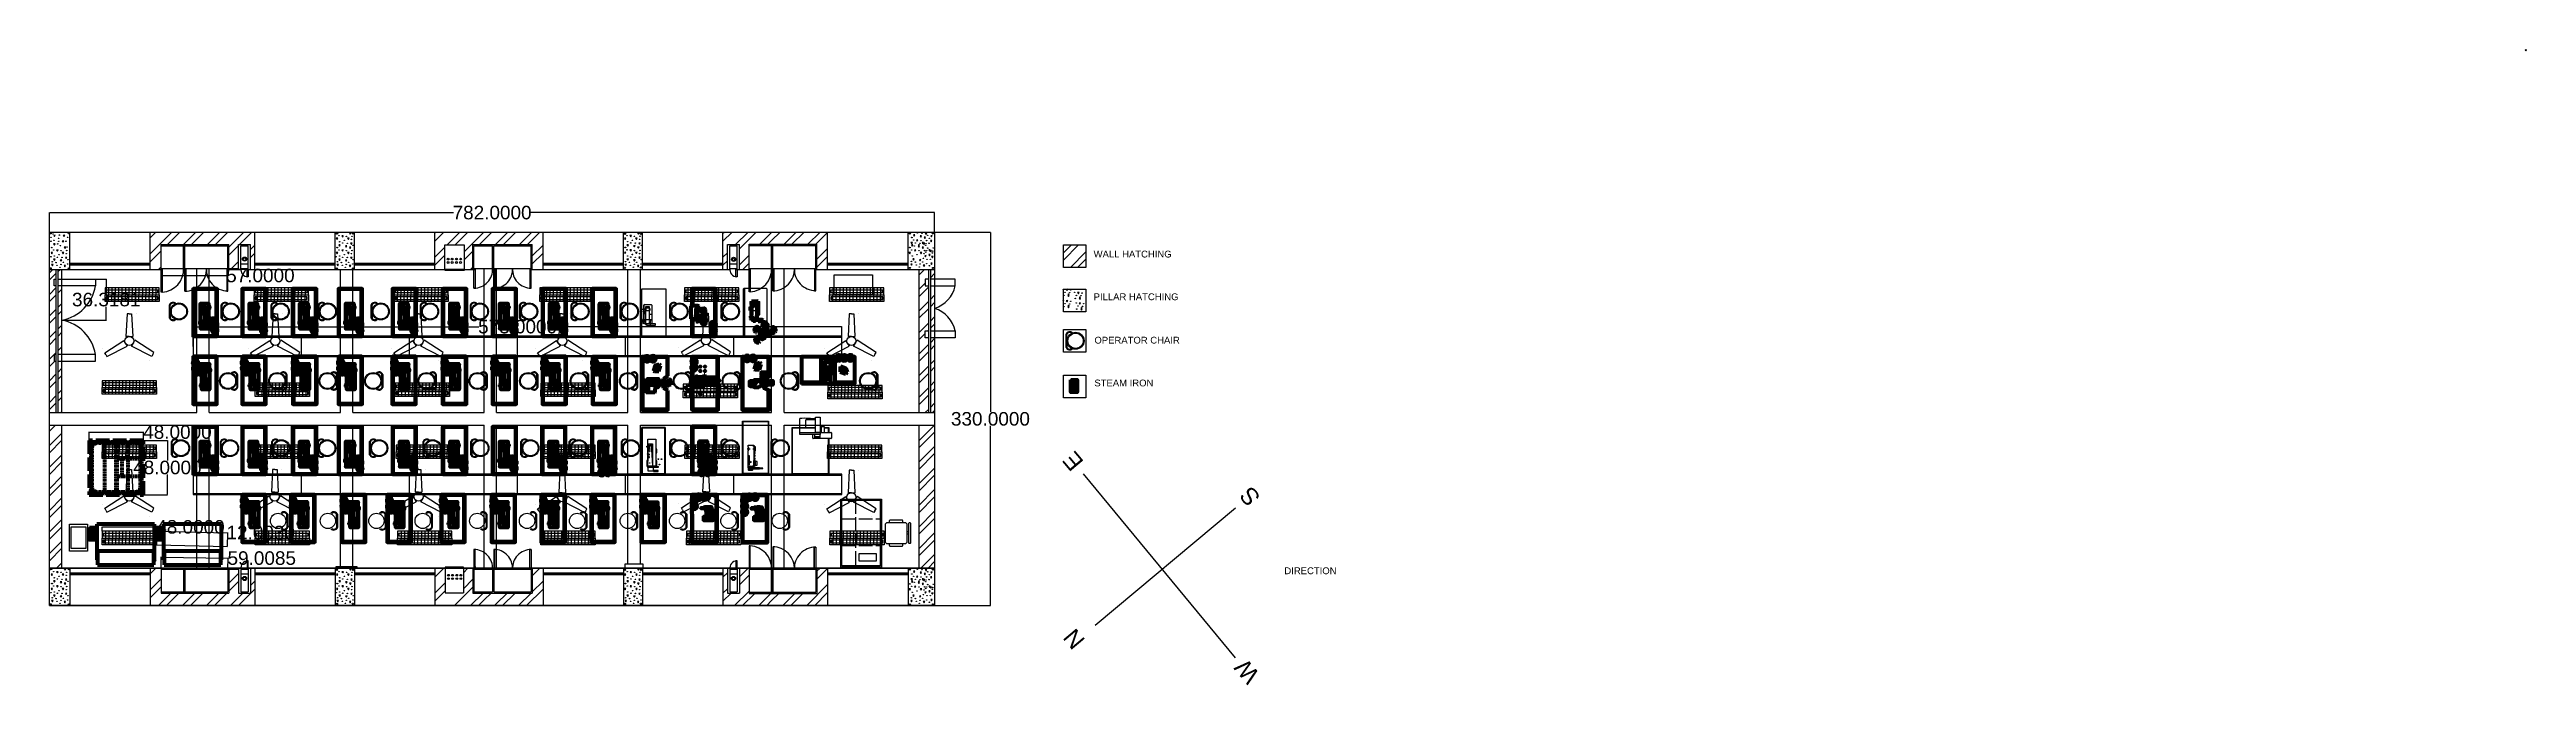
# Model space of a CAD drawing. Header units: inches. Extents: x 9 to 2198, y -380 to 182.
import ezdxf

# ---------------------------------------------------------------- set-up
doc = ezdxf.new("R2010")
doc.units = ezdxf.units.IN
doc.header["$MEASUREMENT"] = 0
doc.header["$PDMODE"] = 32
doc.header["$PDSIZE"] = -10
doc.linetypes.add('ACAD_ISO02W100', pattern=[15, 12, -3])
doc.linetypes.add('DASHED2', pattern=[0.375, 0.25, -0.125])
for name, color, linetype in [('almirah', 119, 'Continuous'), ('beam', 50, 'Continuous'), ('center table', 30, 'Continuous'), ('chairs', 100, 'Continuous'), ('dimensions', 230, 'Continuous'), ('electrical', 60, 'Continuous'), ('fans', 210, 'Continuous'), ('front table', 124, 'Continuous'), ('machines', 21, 'Continuous'), ('outer wall', 10, 'Continuous'), ('pillar hatching', 40, 'Continuous'), ('steam and iron', 43, 'Continuous'), ('tables', 4, 'Continuous'), ('tubelights', 201, 'Continuous')]:
    doc.layers.add(name, color=color, linetype=linetype)
doc.styles.get("Standard").update_dxf_attribs({"font": 'arial.ttf'})
doc.dimstyles.get("Standard").update_dxf_attribs({"dimtxt": 11.9795, "dimasz": 0.18, "dimexe": 0.18, "dimexo": 0.0625, "dimgap": 0.09, "dimtad": 0, "dimtih": 1, "dimtoh": 1, "dimdec": 4, "dimzin": 0, "dimdsep": 46, "dimtxsty": 'Standard', "dimcen": 0.09, "dimadec": 0, "dimazin": 0, "dimtfac": 1, "dimtdec": 4, "dimtofl": 0, "dimtmove": 0, "dimatfit": 3, "dimfxl": 1, "dimtolj": 1, "dimtzin": 0, "dimarcsym": 0})
pattern_1 = [(45, (-659.076, -797.764), (-9.54594, 9.54594), []), (45, (-652.712, -797.764), (-9.54594, 9.54594), [])]

msp = doc.modelspace()

# ---------------------------------------------------------------- texts
at = {"layer": 'dimensions'}
for s, p in [('E', (923.61829, -182.07067)), ('S', (1079.89387, -213.2324)), ('N', (924.94001, -339.66857)), ('W', (1079.23417, -370.15713))]:
    msp.add_text(s, height=15, rotation=130, dxfattribs=at).set_placement(p)
msp.add_text('DIRECTION', height=6, dxfattribs=at).set_placement((1100.20117, -281.34258))
at = {"layer": 'tubelights'}
for s, p in [('WALL HATCHING', (931.68239, -1.42479)), ('PILLAR HATCHING', (931.68239, -39.15973)), ('OPERATOR CHAIR', (932.38699, -77.51307)), ('STEAM IRON', (932.32035, -115.33674))]:
    msp.add_text(s, height=6, dxfattribs=at).set_placement(p)

# ---------------------------------------------------------------- blocks, each defined once
blk = doc.blocks.new('nobs')
at = {"layer": 'machines'}
for p, q in [((826.1, 1346.8), (826.1, 1346)), ((826.1, 1346), (828.4, 1346)), ((826.6, 1346), (826.6, 1346.8)), ((827, 1346), (827, 1346.8)), ((827.5, 1346), (827.5, 1346.8)), ((828, 1346), (828, 1346.8)), ((828.4, 1346), (828.4, 1346.8))]:
    blk.add_line(p, q, dxfattribs=at)
for points in [[(826.3, 1346), (826.4, 1346), (826.4, 1345.8), (826.3, 1345.8)], [(826.7, 1346), (826.9, 1346), (826.9, 1345.8), (826.7, 1345.8)], [(827.2, 1346), (827.3, 1346), (827.3, 1345.8), (827.2, 1345.8)], [(827.6, 1346), (827.8, 1346), (827.8, 1345.8), (827.6, 1345.8)], [(828.1, 1346), (828.3, 1346), (828.3, 1345.8), (828.1, 1345.8)]]:
    blk.add_lwpolyline(points, close=True, dxfattribs=at)
blk = doc.blocks.new('new block')
at = {"layer": 'machines'}
for p, q in [((263.8, 1512.4), (277.3, 1512.4)), ((263.8, 1508.4), (263.8, 1512.4)), ((277.3, 1505.9), (277.3, 1521.9)), ((277.3, 1512.4), (277.3, 1508.4)), ((277.8, 1522.4), (282.3, 1522.4)), ((279.3, 1512.6), (279.3, 1507.6)), ((281.8, 1512.6), (279.3, 1512.6)), ((280.8, 1507.6), (280.8, 1512.6)), ((281.8, 1507.6), (281.8, 1512.6)), ((282.8, 1521.9), (282.8, 1506.4)), ((277.3, 1508.4), (263.8, 1508.4)), ((277.3, 1494.4), (264.9, 1494.4)), ((265.4, 1508.4), (265.4, 1504.9)), ((266.3, 1508.4), (266.3, 1499.8)), ((273.7, 1499.8), (266.3, 1499.8)), ((273.2, 1508.4), (273.2, 1508.4)), ((273.2, 1508.4), (273.7, 1507.9)), ((273.7, 1507.9), (273.7, 1499.8)), ((273.7, 1507.9), (273.7, 1507.9)), ((279.3, 1507.6), (281.8, 1507.6)), ((282.3, 1505.9), (279.3, 1505.9))]:
    blk.add_line(p, q, dxfattribs=at)
for points in [[(272.3, 1516.4), (272.3, 1513.4), (277.3, 1513.4), (277.3, 1516.4)], [(279.3, 1512.4), (279.3, 1494.4), (277.3, 1494.4), (277.3, 1512.4)], [(281.8, 1511.6), (282.3, 1511.6), (282.3, 1508.6), (281.8, 1508.6)]]:
    blk.add_lwpolyline(points, close=True, dxfattribs=at)
for centre, start, end in [((277.8, 1521.9), 90, 180), ((282.3, 1521.9), 0, 90), ((282.3, 1506.4), 270, 0)]:
    blk.add_arc(centre, 0.5, start, end, dxfattribs=at)
blk.add_ellipse((265.5, 1495.7), major_axis=(0.12, -9.34), ratio=0.066477, start_param=3.20336, end_param=4.842634, dxfattribs=at)
blk = doc.blocks.new('*U20')
at = {"layer": 'fans'}
for p, q in [((-3.6, 10), (-4.6, -10)), ((-1.6, 10), (-3.6, 10)), ((-1.6, 10), (-1.6, 10)), ((-1.6, 10), (-1.6, 10)), ((-1.6, 10), (-1.6, 10)), ((-1.6, 10), (-1.6, 10)), ((-1.6, 10), (0.4, 10)), ((0.4, 10), (1.4, -10)), ((4.6, 10), (4.6, 10)), ((-1.6, -10), (-4.6, -10)), ((-1.6, -10), (1.4, -10))]:
    blk.add_line(p, q, dxfattribs=at)
blk = doc.blocks.new('*U21')
at = {"layer": 'fans', "color": 0, "linetype": 'ByBlock', "lineweight": -2, "transparency": 16777216}
blk.add_blockref('*U20', (1152.6, 51.5), dxfattribs=at)
for p, rotation in [((1138.1, 31.9), 120), ((1162.3, 29.2), 239.9999999999999)]:
    blk.add_blockref('*U20', p, dxfattribs=dict(at, rotation=rotation))
blk = doc.blocks.new('*U22')
at = {"layer": 'fans'}
for p, q in [((-3.6, 10), (-4.6, -10)), ((-1.6, 10), (-3.6, 10)), ((-1.6, 10), (-1.6, 10)), ((-1.6, 10), (-1.6, 10)), ((-1.6, 10), (-1.6, 10)), ((-1.6, 10), (-1.6, 10)), ((-1.6, 10), (0.4, 10)), ((0.4, 10), (1.4, -10)), ((4.6, 10), (4.6, 10)), ((-1.6, -10), (-4.6, -10)), ((-1.6, -10), (1.4, -10))]:
    blk.add_line(p, q, dxfattribs=at)
blk = doc.blocks.new('*U23')
at = {"layer": 'fans', "color": 0, "linetype": 'ByBlock', "lineweight": -2, "transparency": 16777216}
blk.add_blockref('*U22', (1152.6, 51.5), dxfattribs=at)
for p, rotation in [((1138.1, 31.9), 120), ((1162.3, 29.2), 239.9999999999999)]:
    blk.add_blockref('*U22', p, dxfattribs=dict(at, rotation=rotation))
blk = doc.blocks.new('*U24')
at = {"layer": 'fans'}
for p, q in [((-3.6, 10), (-4.6, -10)), ((-1.6, 10), (-3.6, 10)), ((-1.6, 10), (-1.6, 10)), ((-1.6, 10), (-1.6, 10)), ((-1.6, 10), (-1.6, 10)), ((-1.6, 10), (-1.6, 10)), ((-1.6, 10), (0.4, 10)), ((0.4, 10), (1.4, -10)), ((4.6, 10), (4.6, 10)), ((-1.6, -10), (-4.6, -10)), ((-1.6, -10), (1.4, -10))]:
    blk.add_line(p, q, dxfattribs=at)
blk = doc.blocks.new('*U25')
at = {"layer": 'fans', "color": 0, "linetype": 'ByBlock', "lineweight": -2, "transparency": 16777216}
blk.add_blockref('*U24', (1152.6, 51.5), dxfattribs=at)
for p, rotation in [((1138.1, 31.9), 120), ((1162.3, 29.2), 239.9999999999999)]:
    blk.add_blockref('*U24', p, dxfattribs=dict(at, rotation=rotation))
blk = doc.blocks.new('*U26')
at = {"layer": 'fans'}
for p, q in [((-3.6, 10), (-4.6, -10)), ((-1.6, 10), (-3.6, 10)), ((-1.6, 10), (-1.6, 10)), ((-1.6, 10), (-1.6, 10)), ((-1.6, 10), (-1.6, 10)), ((-1.6, 10), (-1.6, 10)), ((-1.6, 10), (0.4, 10)), ((0.4, 10), (1.4, -10)), ((4.6, 10), (4.6, 10)), ((-1.6, -10), (-4.6, -10)), ((-1.6, -10), (1.4, -10))]:
    blk.add_line(p, q, dxfattribs=at)
blk = doc.blocks.new('*U27')
at = {"layer": 'fans', "color": 0, "linetype": 'ByBlock', "lineweight": -2, "transparency": 16777216}
blk.add_blockref('*U26', (1152.6, 51.5), dxfattribs=at)
for p, rotation in [((1138.1, 31.9), 120), ((1162.3, 29.2), 239.9999999999999)]:
    blk.add_blockref('*U26', p, dxfattribs=dict(at, rotation=rotation))
blk = doc.blocks.new('*U28')
at = {"layer": 'fans'}
for p, q in [((-3.6, 10), (-4.6, -10)), ((-1.6, 10), (-3.6, 10)), ((-1.6, 10), (-1.6, 10)), ((-1.6, 10), (-1.6, 10)), ((-1.6, 10), (-1.6, 10)), ((-1.6, 10), (-1.6, 10)), ((-1.6, 10), (0.4, 10)), ((0.4, 10), (1.4, -10)), ((4.6, 10), (4.6, 10)), ((-1.6, -10), (-4.6, -10)), ((-1.6, -10), (1.4, -10))]:
    blk.add_line(p, q, dxfattribs=at)
blk = doc.blocks.new('*U29')
at = {"layer": 'fans', "color": 0, "linetype": 'ByBlock', "lineweight": -2, "transparency": 16777216}
blk.add_blockref('*U28', (1152.6, 51.5), dxfattribs=at)
for p, rotation in [((1138.1, 31.9), 120), ((1162.3, 29.2), 239.9999999999999)]:
    blk.add_blockref('*U28', p, dxfattribs=dict(at, rotation=rotation))
blk = doc.blocks.new('*U30')
at = {"layer": 'fans'}
for p, q in [((-3.6, 10), (-4.6, -10)), ((-1.6, 10), (-3.6, 10)), ((-1.6, 10), (-1.6, 10)), ((-1.6, 10), (-1.6, 10)), ((-1.6, 10), (-1.6, 10)), ((-1.6, 10), (-1.6, 10)), ((-1.6, 10), (0.4, 10)), ((0.4, 10), (1.4, -10)), ((4.6, 10), (4.6, 10)), ((-1.6, -10), (-4.6, -10)), ((-1.6, -10), (1.4, -10))]:
    blk.add_line(p, q, dxfattribs=at)
blk = doc.blocks.new('*U31')
at = {"layer": 'fans', "color": 0, "linetype": 'ByBlock', "lineweight": -2, "transparency": 16777216}
blk.add_blockref('*U30', (1152.6, 51.5), dxfattribs=at)
for p, rotation in [((1138.1, 31.9), 120), ((1162.3, 29.2), 239.9999999999999)]:
    blk.add_blockref('*U30', p, dxfattribs=dict(at, rotation=rotation))
blk = doc.blocks.new('*U32')
at = {"layer": 'fans'}
for p, q in [((-3.6, 10), (-4.6, -10)), ((-1.6, 10), (-3.6, 10)), ((-1.6, 10), (-1.6, 10)), ((-1.6, 10), (-1.6, 10)), ((-1.6, 10), (-1.6, 10)), ((-1.6, 10), (-1.6, 10)), ((-1.6, 10), (0.4, 10)), ((0.4, 10), (1.4, -10)), ((4.6, 10), (4.6, 10)), ((-1.6, -10), (-4.6, -10)), ((-1.6, -10), (1.4, -10))]:
    blk.add_line(p, q, dxfattribs=at)
blk = doc.blocks.new('*U33')
at = {"layer": 'fans', "color": 0, "linetype": 'ByBlock', "lineweight": -2, "transparency": 16777216}
blk.add_blockref('*U32', (1152.6, 51.5), dxfattribs=at)
for p, rotation in [((1138.1, 31.9), 120), ((1162.3, 29.2), 239.9999999999999)]:
    blk.add_blockref('*U32', p, dxfattribs=dict(at, rotation=rotation))
blk = doc.blocks.new('*U34')
at = {"layer": 'fans'}
for p, q in [((-3.6, 10), (-4.6, -10)), ((-1.6, 10), (-3.6, 10)), ((-1.6, 10), (-1.6, 10)), ((-1.6, 10), (-1.6, 10)), ((-1.6, 10), (-1.6, 10)), ((-1.6, 10), (-1.6, 10)), ((-1.6, 10), (0.4, 10)), ((0.4, 10), (1.4, -10)), ((4.6, 10), (4.6, 10)), ((-1.6, -10), (-4.6, -10)), ((-1.6, -10), (1.4, -10))]:
    blk.add_line(p, q, dxfattribs=at)
blk = doc.blocks.new('*U35')
at = {"layer": 'fans', "color": 0, "linetype": 'ByBlock', "lineweight": -2, "transparency": 16777216}
blk.add_blockref('*U34', (1152.6, 51.5), dxfattribs=at)
for p, rotation in [((1138.1, 31.9), 120), ((1162.3, 29.2), 239.9999999999999)]:
    blk.add_blockref('*U34', p, dxfattribs=dict(at, rotation=rotation))
blk = doc.blocks.new('*U36')
at = {"layer": 'fans'}
for p, q in [((-3.6, 10), (-4.6, -10)), ((-1.6, 10), (-3.6, 10)), ((-1.6, 10), (-1.6, 10)), ((-1.6, 10), (-1.6, 10)), ((-1.6, 10), (-1.6, 10)), ((-1.6, 10), (-1.6, 10)), ((-1.6, 10), (0.4, 10)), ((0.4, 10), (1.4, -10)), ((4.6, 10), (4.6, 10)), ((-1.6, -10), (-4.6, -10)), ((-1.6, -10), (1.4, -10))]:
    blk.add_line(p, q, dxfattribs=at)
blk = doc.blocks.new('*U37')
at = {"layer": 'fans', "color": 0, "linetype": 'ByBlock', "lineweight": -2, "transparency": 16777216}
blk.add_blockref('*U36', (1152.6, 51.5), dxfattribs=at)
for p, rotation in [((1138.1, 31.9), 120), ((1162.3, 29.2), 239.9999999999999)]:
    blk.add_blockref('*U36', p, dxfattribs=dict(at, rotation=rotation))
blk = doc.blocks.new('*U38')
at = {"layer": 'fans'}
for p, q in [((-3.6, 10), (-4.6, -10)), ((-1.6, 10), (-3.6, 10)), ((-1.6, 10), (-1.6, 10)), ((-1.6, 10), (-1.6, 10)), ((-1.6, 10), (-1.6, 10)), ((-1.6, 10), (-1.6, 10)), ((-1.6, 10), (0.4, 10)), ((0.4, 10), (1.4, -10)), ((4.6, 10), (4.6, 10)), ((-1.6, -10), (-4.6, -10)), ((-1.6, -10), (1.4, -10))]:
    blk.add_line(p, q, dxfattribs=at)
blk = doc.blocks.new('*U39')
at = {"layer": 'fans', "color": 0, "linetype": 'ByBlock', "lineweight": -2, "transparency": 16777216}
blk.add_blockref('*U38', (1152.6, 51.5), dxfattribs=at)
for p, rotation in [((1138.1, 31.9), 120), ((1162.3, 29.2), 239.9999999999999)]:
    blk.add_blockref('*U38', p, dxfattribs=dict(at, rotation=rotation))
blk = doc.blocks.new('*U40')
at = {"layer": 'fans'}
for p, q in [((-3.6, 10), (-4.6, -10)), ((-1.6, 10), (-3.6, 10)), ((-1.6, 10), (-1.6, 10)), ((-1.6, 10), (-1.6, 10)), ((-1.6, 10), (-1.6, 10)), ((-1.6, 10), (-1.6, 10)), ((-1.6, 10), (0.4, 10)), ((0.4, 10), (1.4, -10)), ((4.6, 10), (4.6, 10)), ((-1.6, -10), (-4.6, -10)), ((-1.6, -10), (1.4, -10))]:
    blk.add_line(p, q, dxfattribs=at)
blk = doc.blocks.new('*U41')
at = {"layer": 'fans', "color": 0, "linetype": 'ByBlock', "lineweight": -2, "transparency": 16777216}
blk.add_blockref('*U40', (1152.6, 51.5), dxfattribs=at)
for p, rotation in [((1138.1, 31.9), 120), ((1162.3, 29.2), 239.9999999999999)]:
    blk.add_blockref('*U40', p, dxfattribs=dict(at, rotation=rotation))
blk = doc.blocks.new('*U42')
at = {"layer": 'fans'}
for p, q in [((-3.6, 10), (-4.6, -10)), ((-1.6, 10), (-3.6, 10)), ((-1.6, 10), (-1.6, 10)), ((-1.6, 10), (-1.6, 10)), ((-1.6, 10), (-1.6, 10)), ((-1.6, 10), (-1.6, 10)), ((-1.6, 10), (0.4, 10)), ((0.4, 10), (1.4, -10)), ((4.6, 10), (4.6, 10)), ((-1.6, -10), (-4.6, -10)), ((-1.6, -10), (1.4, -10))]:
    blk.add_line(p, q, dxfattribs=at)
blk = doc.blocks.new('*U43')
at = {"layer": 'fans', "color": 0, "linetype": 'ByBlock', "lineweight": -2, "transparency": 16777216}
blk.add_blockref('*U42', (1152.6, 51.5), dxfattribs=at)
for p, rotation in [((1138.1, 31.9), 120), ((1162.3, 29.2), 239.9999999999999)]:
    blk.add_blockref('*U42', p, dxfattribs=dict(at, rotation=rotation))
blk = doc.blocks.new('TUBELIGHT')
for p, q in [((2377.8, 620.7), (2329.8, 620.7)), ((2329.8, 620.7), (2329.8, 614.7)), ((2329.8, 614.7), (2377.8, 614.7)), ((2329.8, 608.7), (2329.8, 614.7)), ((2330.8, 619), (2376.8, 619)), ((2330.8, 616.5), (2330.8, 619)), ((2376.8, 616.5), (2330.8, 616.5)), ((2376.8, 613), (2330.8, 613)), ((2330.8, 613), (2330.8, 610.5)), ((2331.3, 616.5), (2331.3, 619)), ((2331.3, 613), (2331.3, 610.5)), ((2332.8, 620.7), (2332.8, 614.7)), ((2332.8, 608.7), (2332.8, 614.7)), ((2335.8, 620.7), (2335.8, 614.7)), ((2335.8, 608.7), (2335.8, 614.7)), ((2338.8, 620.7), (2338.8, 614.7)), ((2338.8, 608.7), (2338.8, 614.7)), ((2341.8, 620.7), (2341.8, 614.7)), ((2341.8, 608.7), (2341.8, 614.7)), ((2344.8, 620.7), (2344.8, 614.7)), ((2344.8, 608.7), (2344.8, 614.7)), ((2347.8, 620.7), (2347.8, 614.7)), ((2347.8, 608.7), (2347.8, 614.7)), ((2350.8, 620.7), (2350.8, 614.7)), ((2350.8, 608.7), (2350.8, 614.7)), ((2353.8, 620.7), (2353.8, 614.7)), ((2353.8, 608.7), (2353.8, 614.7)), ((2356.8, 620.7), (2356.8, 614.7)), ((2356.8, 608.7), (2356.8, 614.7)), ((2359.8, 620.7), (2359.8, 614.7)), ((2359.8, 608.7), (2359.8, 614.7)), ((2362.8, 620.7), (2362.8, 614.7)), ((2362.8, 608.7), (2362.8, 614.7)), ((2365.8, 620.7), (2365.8, 614.7)), ((2365.8, 608.7), (2365.8, 614.7)), ((2368.8, 620.7), (2368.8, 614.7)), ((2368.8, 608.7), (2368.8, 614.7)), ((2371.8, 620.7), (2371.8, 614.7)), ((2371.8, 608.7), (2371.8, 614.7)), ((2374.8, 620.7), (2374.8, 614.7)), ((2374.8, 608.7), (2374.8, 614.7)), ((2376.3, 619), (2376.3, 616.5)), ((2376.3, 610.5), (2376.3, 613)), ((2376.8, 619), (2376.8, 616.5)), ((2376.8, 610.5), (2376.8, 613)), ((2377.8, 614.7), (2377.8, 620.7)), ((2377.8, 614.7), (2377.8, 608.7)), ((2377.8, 608.7), (2329.8, 608.7)), ((2330.8, 610.5), (2376.8, 610.5))]:
    blk.add_line(p, q)
blk = doc.blocks.new('*D47')
at = {"layer": 'Defpoints', "color": 0, "transparency": 16777216}
for p in [(791.2, 38.2), (9.2, 20.9), (791.2, 20.9)]:
    blk.add_point(p, dxfattribs=at)
at = {"layer": 'dimensions', "color": 0, "lineweight": -2, "transparency": 16777216}
for p, q in [((9.2, 21), (9.2, 38.4)), ((9.4, 38.2), (366, 38.2)), ((791, 38.2), (434.4, 38.2)), ((791.2, 21), (791.2, 38.4))]:
    blk.add_line(p, q, dxfattribs=at)
at = {"layer": 'dimensions', "color": 0, "transparency": 16777216}
for points in [[(9.4, 38.2), (9.4, 38.2), (9.2, 38.2)], [(791, 38.2), (791, 38.2), (791.2, 38.2)]]:
    blk.add_solid(points, dxfattribs=at)
at = {"layer": 'dimensions', "color": 0, "transparency": 16777216, "insert": (400.2, 38.2), "char_height": 11.979, "attachment_point": 5}
blk.add_mtext('\\A1;782.0000', dxfattribs=at)
blk = doc.blocks.new('*D48')
at = {"layer": 'Defpoints', "color": 0, "transparency": 16777216}
for p in [(791.2, 20.9), (791.2, -309.1), (840.5, -309.1)]:
    blk.add_point(p, dxfattribs=at)
at = {"layer": 'dimensions', "color": 0, "lineweight": -2, "transparency": 16777216}
for p, q in [((791.3, 20.9), (840.6, 20.9)), ((840.5, 20.8), (840.5, -137.8)), ((840.5, -308.9), (840.5, -150.3)), ((791.3, -309.1), (840.6, -309.1))]:
    blk.add_line(p, q, dxfattribs=at)
at = {"layer": 'dimensions', "color": 0, "transparency": 16777216}
for points in [[(840.4, 20.8), (840.5, 20.8), (840.5, 20.9)], [(840.4, -308.9), (840.5, -308.9), (840.5, -309.1)]]:
    blk.add_solid(points, dxfattribs=at)
at = {"layer": 'dimensions', "color": 0, "transparency": 16777216, "insert": (840.5, -144.1), "char_height": 11.979, "attachment_point": 5}
blk.add_mtext('\\A1;330.0000', dxfattribs=at)
blk = doc.blocks.new('*D49')
at = {"layer": 'Defpoints', "color": 0, "transparency": 16777216}
for p in [(709.2, -62.6), (136.2, -80.1), (709.2, -80.1)]:
    blk.add_point(p, dxfattribs=at)
at = {"layer": 'dimensions', "color": 0, "lineweight": -2, "transparency": 16777216}
for p, q in [((136.2, -80), (136.2, -62.4)), ((136.4, -62.6), (388.5, -62.6)), ((709, -62.6), (456.9, -62.6)), ((709.2, -80), (709.2, -62.4))]:
    blk.add_line(p, q, dxfattribs=at)
at = {"layer": 'dimensions', "color": 0, "transparency": 16777216}
for points in [[(136.4, -62.6), (136.4, -62.7), (136.2, -62.6)], [(709, -62.6), (709, -62.7), (709.2, -62.6)]]:
    blk.add_solid(points, dxfattribs=at)
at = {"layer": 'dimensions', "color": 0, "transparency": 16777216, "insert": (422.7, -62.6), "char_height": 11.979, "attachment_point": 5}
blk.add_mtext('\\A1;573.0000', dxfattribs=at)
blk = doc.blocks.new('*D50')
at = {"layer": 'Defpoints', "color": 0, "transparency": 16777216}
for p in [(108.7, -11.1), (165.7, -11.1), (165.7, -17.4)]:
    blk.add_point(p, dxfattribs=at)
at = {"layer": 'dimensions', "color": 0, "lineweight": -2, "transparency": 16777216}
for p, q in [((108.7, -11.1), (108.7, -17.6)), ((108.9, -17.4), (165.5, -17.4)), ((165.7, -11.1), (165.7, -17.6)), ((165.7, -17.4), (165.9, -17.4))]:
    blk.add_line(p, q, dxfattribs=at)
at = {"layer": 'dimensions', "color": 0, "transparency": 16777216}
for points in [[(108.9, -17.3), (108.9, -17.4), (108.7, -17.4)], [(165.5, -17.3), (165.5, -17.4), (165.7, -17.4)]]:
    blk.add_solid(points, dxfattribs=at)
at = {"layer": 'dimensions', "color": 0, "transparency": 16777216, "insert": (195.5, -17.4), "char_height": 11.979, "attachment_point": 5}
blk.add_mtext('\\A1;57.0000', dxfattribs=at)
blk = doc.blocks.new('*D51')
at = {"layer": 'Defpoints', "color": 0, "transparency": 16777216}
for p in [(20.2, -20.5), (20.2, -56.8), (59.3, -56.8)]:
    blk.add_point(p, dxfattribs=at)
at = {"layer": 'dimensions', "color": 0, "lineweight": -2, "transparency": 16777216}
for p, q in [((20.3, -20.5), (59.5, -20.5)), ((59.3, -20.7), (59.3, -32.5)), ((20.3, -56.8), (59.5, -56.8)), ((59.3, -56.6), (59.3, -44.9))]:
    blk.add_line(p, q, dxfattribs=at)
at = {"layer": 'dimensions', "color": 0, "transparency": 16777216}
for points in [[(59.3, -20.7), (59.3, -20.7), (59.3, -20.5)], [(59.3, -56.6), (59.3, -56.6), (59.3, -56.8)]]:
    blk.add_solid(points, dxfattribs=at)
at = {"layer": 'dimensions', "color": 0, "transparency": 16777216, "insert": (59.3, -38.7), "char_height": 11.979, "attachment_point": 5}
blk.add_mtext('\\A1;36.3181', dxfattribs=at)
blk = doc.blocks.new('*D52')
at = {"layer": 'Defpoints', "color": 0, "transparency": 16777216}
for p in [(44.1, -163.1), (92.1, -155.8), (92.1, -163.1)]:
    blk.add_point(p, dxfattribs=at)
at = {"layer": 'dimensions', "color": 0, "lineweight": -2, "transparency": 16777216}
for p, q in [((44.1, -163.1), (44.1, -155.6)), ((44.3, -155.8), (92, -155.8)), ((92.1, -163.1), (92.1, -155.6)), ((92.1, -155.8), (92.3, -155.8))]:
    blk.add_line(p, q, dxfattribs=at)
at = {"layer": 'dimensions', "color": 0, "transparency": 16777216}
for points in [[(44.3, -155.8), (44.3, -155.8), (44.1, -155.8)], [(92, -155.8), (92, -155.8), (92.1, -155.8)]]:
    blk.add_solid(points, dxfattribs=at)
at = {"layer": 'dimensions', "color": 0, "transparency": 16777216, "insert": (122.2, -155.8), "char_height": 11.979, "attachment_point": 5}
blk.add_mtext('\\A1;48.0000', dxfattribs=at)
blk = doc.blocks.new('*D53')
at = {"layer": 'Defpoints', "color": 0, "transparency": 16777216}
for p in [(92.1, -163.1), (92.1, -211.1), (113.3, -211.1)]:
    blk.add_point(p, dxfattribs=at)
at = {"layer": 'dimensions', "color": 0, "lineweight": -2, "transparency": 16777216}
for p, q in [((92.2, -163.1), (113.5, -163.1)), ((113.3, -163.3), (113.3, -180.9)), ((113.3, -210.9), (113.3, -193.3)), ((92.2, -211.1), (113.5, -211.1))]:
    blk.add_line(p, q, dxfattribs=at)
at = {"layer": 'dimensions', "color": 0, "transparency": 16777216}
for points in [[(113.3, -163.3), (113.3, -163.3), (113.3, -163.1)], [(113.3, -210.9), (113.3, -210.9), (113.3, -211.1)]]:
    blk.add_solid(points, dxfattribs=at)
at = {"layer": 'dimensions', "color": 0, "transparency": 16777216, "insert": (113.3, -187.1), "char_height": 11.979, "attachment_point": 5}
blk.add_mtext('\\A1;48.0000', dxfattribs=at)
blk = doc.blocks.new('*D54')
at = {"layer": 'Defpoints', "color": 0, "transparency": 16777216}
for p in [(107.7, -276.1), (166.7, -277.1), (166.9, -267.2)]:
    blk.add_point(p, dxfattribs=at)
at = {"layer": 'dimensions', "color": 0, "lineweight": -2, "transparency": 16777216}
for p, q in [((107.7, -276), (107.9, -266)), ((108, -266.2), (166.7, -267.2)), ((166.7, -277), (166.9, -267)), ((166.9, -267.2), (167, -267.2))]:
    blk.add_line(p, q, dxfattribs=at)
at = {"layer": 'dimensions', "color": 0, "transparency": 16777216}
for points in [[(108, -266.2), (108, -266.2), (107.9, -266.2)], [(166.7, -267.2), (166.7, -267.2), (166.9, -267.2)]]:
    blk.add_solid(points, dxfattribs=at)
at = {"layer": 'dimensions', "color": 0, "transparency": 16777216, "insert": (196.7, -267.2), "char_height": 11.979, "attachment_point": 5}
blk.add_mtext('\\A1;59.0085', dxfattribs=at)
blk = doc.blocks.new('*D59')
at = {"layer": 'Defpoints', "color": 0, "transparency": 16777216}
for p in [(103.7, -239.6), (55.7, -243.4), (103.7, -243.4)]:
    blk.add_point(p, dxfattribs=at)
at = {"layer": 'dimensions', "color": 0, "lineweight": -2, "transparency": 16777216}
for p, q in [((55.7, -243.3), (55.7, -239.4)), ((55.9, -239.6), (103.5, -239.6)), ((103.7, -243.3), (103.7, -239.4)), ((103.7, -239.6), (103.9, -239.6))]:
    blk.add_line(p, q, dxfattribs=at)
at = {"layer": 'dimensions', "color": 0, "transparency": 16777216}
for points in [[(55.9, -239.6), (55.9, -239.6), (55.7, -239.6)], [(103.5, -239.6), (103.5, -239.6), (103.7, -239.6)]]:
    blk.add_solid(points, dxfattribs=at)
at = {"layer": 'dimensions', "color": 0, "transparency": 16777216, "insert": (133.7, -239.6), "char_height": 11.979, "attachment_point": 5}
blk.add_mtext('\\A1;48.0000', dxfattribs=at)
blk = doc.blocks.new('*D60')
at = {"layer": 'Defpoints', "color": 0, "transparency": 16777216}
for p in [(103.7, -255.4), (104, -243.4), (166.6, -244.8)]:
    blk.add_point(p, dxfattribs=at)
at = {"layer": 'dimensions', "color": 0, "lineweight": -2, "transparency": 16777216}
for p, q in [((103.8, -255.4), (166.5, -256.8)), ((104, -243.4), (166.8, -244.8)), ((166.3, -256.6), (166.6, -245)), ((166.6, -244.8), (166.6, -244.6)), ((166.6, -244.6), (166.8, -244.6))]:
    blk.add_line(p, q, dxfattribs=at)
at = {"layer": 'dimensions', "color": 0, "transparency": 16777216}
for points in [[(166.3, -256.6), (166.3, -256.6), (166.3, -256.8)], [(166.5, -245), (166.6, -245), (166.6, -244.8)]]:
    blk.add_solid(points, dxfattribs=at)
at = {"layer": 'dimensions', "color": 0, "transparency": 16777216, "insert": (195.8, -244.6), "char_height": 11.979, "attachment_point": 5}
blk.add_mtext('\\A1;12.0030', dxfattribs=at)

# ---------------------------------------------------------------- dimensions: what is measured, and where the dimension line sits
at = {"layer": 'dimensions'}
for base, p1, p2, picture, middle in [((791.19477, 38.21089), (9.19477, 20.94342), (791.19477, 20.94342), '*D47', (400.19477, 38.21089)), ((165.69477, -17.37986), (108.69477, -11.05658), (165.69477, -11.05658), '*D50', (195.46409, -17.37986)), ((709.19477, -62.62334), (136.19477, -80.05658), (709.19477, -80.05658), '*D49', (422.69477, -62.62334)), ((92.1443, -155.79771), (44.1443, -163.12225), (92.1443, -163.12225), '*D52', (122.15467, -155.79771)), ((103.69477, -239.60396), (55.69477, -243.41), (103.69477, -243.41), '*D59', (133.70515, -239.60396))]:
    dim = msp.add_linear_dim(base=base, p1=p1, p2=p2, dimstyle='Standard', dxfattribs=at)
    dim.commit()
    dim.dimension.update_dxf_attribs({"geometry": picture, "text_midpoint": middle})
for base, p1, p2, picture, middle in [((840.45895, -309.05658), (791.19477, 20.94342), (791.19477, -309.05658), '*D48', (840.45895, -144.05658)), ((59.28901, -56.82088), (20.19477, -20.50278), (20.19477, -56.82088), '*D51', (59.28901, -38.66183)), ((113.29239, -211.12225), (92.1443, -163.12225), (92.1443, -211.12225), '*D53', (113.29239, -187.12225))]:
    dim = msp.add_linear_dim(base=base, p1=p1, p2=p2, angle=90, dimstyle='Standard', dxfattribs=at)
    dim.commit()
    dim.dimension.update_dxf_attribs({"geometry": picture, "text_midpoint": middle})
for p1, p2, distance, picture, middle in [((103.69477, -255.41), (103.96477, -243.41), -62.62786, '*D60', (195.78631, -244.63881)), ((107.69477, -276.05658), (166.69477, -277.05658), 9.85196, '*D54', (196.69639, -267.20908))]:
    dim = msp.add_aligned_dim(p1=p1, p2=p2, distance=distance, dimstyle='Standard', dxfattribs=at)
    dim.commit()
    dim.dimension.update_dxf_attribs({"geometry": picture, "text_midpoint": middle})

# ---------------------------------------------------------------- hatches: boundary and pattern name
at = {"layer": 'dimensions'}
h = msp.add_hatch(dxfattribs=at)
h.set_pattern_fill('ANSI32', color=1, scale=36)
h.set_pattern_definition(pattern_1)
h.paths.add_polyline_path([(904.91512, -10.27281), (924.91512, -10.27281), (924.91512, 9.72719), (904.91512, 9.72719)])
at = {"layer": 'outer wall'}
h = msp.add_hatch(dxfattribs=at)
h.set_pattern_fill('ANSI32', color=256, scale=36)
h.set_pattern_definition(pattern_1)
h.paths.add_polyline_path([(15.19477, -26.50278), (13.21955, -26.50278), (13.21955, -20.50278), (15.19477, -20.50278), (15.19477, -12.05658), (9.19477, -12.05658), (9.19477, -138.55658), (15.19477, -138.55658), (15.19477, -93.13898), (13.21955, -93.13898), (13.21955, -87.13898), (15.19477, -87.13898)])
h = msp.add_hatch(dxfattribs=at)
h.set_pattern_fill('ANSI32', color=256, scale=36)
h.set_pattern_definition(pattern_1)
h.paths.add_polyline_path([(785.69477, -26.55658), (782.89156, -26.55658), (782.89156, -20.55658), (785.69477, -20.55658), (785.69477, -12.05658), (777.19477, -12.05658), (777.19477, -138.55658), (785.69477, -138.55658), (785.69477, -72.31212), (782.89156, -72.31212), (782.89156, -66.31212), (785.69477, -66.31212)])
h.paths.add_polyline_path([(791.19477, -149.55658), (777.19477, -149.55658), (777.19477, -276.05658), (791.19477, -276.05658)])
h.paths.add_polyline_path([(791.19477, -26.55658), (787.44477, -26.55658), (787.44477, -66.31212), (791.19477, -66.31212)])
h.paths.add_polyline_path([(791.19477, -12.05658), (787.44477, -12.05658), (787.44477, -20.55658), (791.19477, -20.55658)])
h.paths.add_polyline_path([(791.19477, -72.31212), (787.44477, -72.31212), (787.44477, -138.55658), (791.19477, -138.55658)])
h.paths.add_polyline_path([(20.19477, -26.50278), (16.94477, -26.50278), (16.94477, -87.13898), (20.19477, -87.13898)])
h.paths.add_polyline_path([(20.19477, -93.13898), (16.94477, -93.13898), (16.94477, -138.55658), (20.19477, -138.55658)])
h.paths.add_polyline_path([(20.19477, -12.05658), (16.94477, -12.05658), (16.94477, -20.50278), (20.19477, -20.50278)])
h = msp.add_hatch(dxfattribs=at)
h.set_pattern_fill('ANSI32', color=1, scale=36)
h.set_pattern_definition(pattern_1)
h.paths.add_polyline_path([(20.19477, -149.55658), (9.19477, -149.55658), (9.19477, -276.05658), (20.19477, -276.05658)])

# ---------------------------------------------------------------- linework, layer by layer
at = {"layer": 'almirah'}
msp.add_lwpolyline([(702.44235, -16.85346), (736.44235, -16.85346), (736.44235, -34.35346), (702.44235, -34.35346)], close=True, dxfattribs=at)
at = {"layer": 'beam'}
for p, q in [((647.19477, -10.87271), (647.19477, 10.2266)), ((266.19477, -138.55658), (266.19477, -12.05658)), ((277.19477, -138.55658), (277.19477, -12.05658)), ((393.19477, -138.55658), (393.19477, -11.05658)), ((404.19477, -138.55658), (404.19477, -11.05658)), ((520.19477, -138.55658), (520.19477, -12.05658)), ((531.19477, -138.55658), (531.19477, -12.05658)), ((647.19477, -138.55658), (647.19477, -11.05658)), ((658.19477, -138.55658), (658.19477, -11.05658)), ((9.19477, -138.55658), (139.19477, -138.55658)), ((9.19477, -149.55658), (139.19477, -149.55658)), ((139.19477, -276.05658), (139.19477, -149.55658)), ((150.19477, -138.55658), (266.19477, -138.55658)), ((150.19477, -149.55658), (266.19477, -149.55658)), ((150.19477, -276.05658), (150.19477, -149.55658)), ((266.19477, -274.52807), (266.19477, -149.55658)), ((277.19477, -138.55658), (393.19477, -138.55658)), ((277.19477, -149.55658), (393.19477, -149.55658)), ((277.19477, -274.52807), (277.19477, -149.55658)), ((393.19477, -277.05658), (393.19477, -149.55658)), ((404.19477, -138.55658), (520.19477, -138.55658)), ((404.19477, -149.55658), (520.19477, -149.55658)), ((404.19477, -277.05658), (404.19477, -149.55658)), ((520.19477, -272.61355), (520.19477, -149.55658)), ((531.19477, -138.55658), (647.19477, -138.55658)), ((531.19477, -149.55658), (647.19477, -149.55658)), ((531.19477, -272.61355), (531.19477, -149.55658)), ((647.19477, -298.33975), (647.19477, -149.55658)), ((658.19477, -138.55658), (791.19477, -138.55658)), ((658.19477, -149.55658), (791.19477, -149.55658)), ((658.19477, -276.05658), (658.19477, -149.55658)), ((266.19477, -276.05658), (266.19477, -276.02807)), ((277.19477, -276.05658), (277.19477, -276.02807)), ((520.19477, -276.11355), (520.19477, -276.05658)), ((531.19477, -276.11355), (531.19477, -276.05658))]:
    msp.add_line(p, q, dxfattribs=at)
at = {"layer": 'beam', "linetype": 'ByBlock'}
for p, q in [((139.19477, -138.55658), (139.19477, -11.05658)), ((150.19477, -138.55658), (150.19477, -11.05658))]:
    msp.add_line(p, q, dxfattribs=at)
at = {"layer": 'center table'}
for p, q in [((709.19477, -71.05658), (136.19477, -71.05658)), ((136.19477, -71.05658), (136.19477, -89.05658)), ((709.19477, -72.05658), (136.19477, -72.05658)), ((231.69477, -89.05658), (231.69477, -71.05658)), ((327.19477, -89.05658), (327.19477, -71.05658)), ((422.69477, -89.05658), (422.69477, -71.05658)), ((518.19477, -89.05658), (518.19477, -71.05658)), ((613.69477, -89.05658), (613.69477, -71.05658)), ((709.19477, -89.05658), (709.19477, -71.05658)), ((136.19477, -88.05658), (709.19477, -88.05658)), ((136.19477, -89.05658), (709.19477, -89.05658)), ((709.19477, -193.05658), (136.19477, -193.05658)), ((136.19477, -193.05658), (136.19477, -211.05658)), ((709.19477, -194.05658), (136.19477, -194.05658)), ((231.69477, -211.05658), (231.69477, -193.05658)), ((327.19477, -211.05658), (327.19477, -193.05658)), ((422.69477, -211.05658), (422.69477, -193.05658)), ((518.19477, -211.05658), (518.19477, -193.05658)), ((613.69477, -211.05658), (613.69477, -193.05658)), ((709.19477, -211.05658), (709.19477, -193.05658)), ((136.19477, -210.05658), (709.19477, -210.05658)), ((136.19477, -211.05658), (709.19477, -211.05658))]:
    msp.add_line(p, q, dxfattribs=at)
at = {"layer": 'chairs', "linetype": 'ByBlock'}
for p, q in [((115.07303, -54.9778), (115.07303, -43.29917)), ((115.82303, -54.83201), (115.82303, -43.44496)), ((160.89221, -54.9778), (160.89221, -43.29917)), ((161.64221, -54.83201), (161.64221, -43.44496)), ((204.95744, -54.9778), (204.95744, -43.29917)), ((205.70744, -54.83201), (205.70744, -43.44496)), ((246.677, -54.9778), (246.677, -43.29917)), ((247.427, -54.83201), (247.427, -43.44496)), ((293.36668, -54.9778), (293.36668, -43.29917)), ((294.11668, -54.83201), (294.11668, -43.44496)), ((336.92927, -54.9778), (336.92927, -43.29917)), ((337.67927, -54.83201), (337.67927, -43.44496)), ((380.9945, -54.9778), (380.9945, -43.29917)), ((381.7445, -54.83201), (381.7445, -43.44496)), ((424.55709, -54.9778), (424.55709, -43.29917)), ((425.30709, -54.83201), (425.30709, -43.44496)), ((469.92255, -54.9778), (469.92255, -43.29917)), ((470.67255, -54.83201), (470.67255, -43.44496)), ((513.48513, -54.9778), (513.48513, -43.29917)), ((514.23513, -54.83201), (514.23513, -43.44496)), ((557.38282, -54.9778), (557.38282, -43.29917)), ((558.13282, -54.83201), (558.13282, -43.44496)), ((602.71731, -54.9778), (602.71731, -43.29917)), ((603.46731, -54.83201), (603.46731, -43.44496)), ((115.82303, -50.41651), (115.82303, -54.83201)), ((161.64221, -50.41651), (161.64221, -54.83201)), ((205.70744, -50.41651), (205.70744, -54.83201)), ((247.427, -50.41651), (247.427, -54.83201)), ((294.11668, -50.41651), (294.11668, -54.83201)), ((337.67927, -50.41651), (337.67927, -54.83201)), ((381.7445, -50.41651), (381.7445, -54.83201)), ((425.30709, -50.41651), (425.30709, -54.83201)), ((470.67255, -50.41651), (470.67255, -54.83201)), ((514.23513, -50.41651), (514.23513, -54.83201)), ((558.13282, -50.41651), (558.13282, -54.83201)), ((603.46731, -50.41651), (603.46731, -54.83201)), ((907.26778, -80.91486), (907.26778, -69.23623)), ((908.01778, -80.76907), (908.01778, -69.38202)), ((908.01778, -76.35357), (908.01778, -80.76907)), ((174.64004, -109.31861), (174.64004, -104.90312)), ((174.64004, -104.90312), (174.64004, -116.29017)), ((175.39004, -104.75733), (175.39004, -116.43596)), ((218.12437, -109.31861), (218.12437, -104.90312)), ((218.12437, -104.90312), (218.12437, -116.29017)), ((218.87437, -104.75733), (218.87437, -116.43596)), ((262.61411, -109.31861), (262.61411, -104.90312)), ((262.61411, -104.90312), (262.61411, -116.29017)), ((263.36411, -104.75733), (263.36411, -116.43596)), ((302.83083, -109.31861), (302.83083, -104.90312)), ((302.83083, -104.90312), (302.83083, -116.29017)), ((303.58083, -104.75733), (303.58083, -116.43596)), ((350.08547, -109.31861), (350.08547, -104.90312)), ((350.08547, -104.90312), (350.08547, -116.29017)), ((350.83547, -104.75733), (350.83547, -116.43596)), ((395.07793, -109.31861), (395.07793, -104.90312)), ((395.07793, -104.90312), (395.07793, -116.29017)), ((395.82793, -104.75733), (395.82793, -116.43596)), ((439.7834, -109.31861), (439.7834, -104.90312)), ((439.7834, -104.90312), (439.7834, -116.29017)), ((440.5334, -104.75733), (440.5334, -116.43596)), ((484.5245, -109.31861), (484.5245, -104.90312)), ((484.5245, -104.90312), (484.5245, -116.29017)), ((485.2745, -104.75733), (485.2745, -116.43596)), ((528.00883, -109.31861), (528.00883, -104.90312)), ((528.00883, -104.90312), (528.00883, -116.29017)), ((528.75883, -104.75733), (528.75883, -116.43596)), ((575.51483, -109.31861), (575.51483, -104.90312)), ((575.51483, -104.90312), (575.51483, -116.29017)), ((576.26483, -104.75733), (576.26483, -116.43596)), ((618.7478, -109.31861), (618.7478, -104.90312)), ((618.7478, -104.90312), (618.7478, -116.29017)), ((619.4978, -104.75733), (619.4978, -116.43596)), ((670.14325, -109.31861), (670.14325, -104.90312)), ((670.14325, -104.90312), (670.14325, -116.29017)), ((670.81857, -104.75733), (670.81857, -116.43596)), ((740.17712, -109.31861), (740.17712, -104.90312)), ((740.17712, -104.90312), (740.17712, -116.29017)), ((740.92712, -104.75733), (740.92712, -116.43596)), ((116.87809, -175.79992), (116.87809, -164.12129)), ((117.62809, -175.65413), (117.62809, -164.26708)), ((117.62809, -171.23863), (117.62809, -175.65413)), ((160.22643, -175.79992), (160.22643, -164.12129)), ((160.97643, -175.65413), (160.97643, -164.26708)), ((160.97643, -171.23863), (160.97643, -175.65413)), ((205.53245, -175.79992), (205.53245, -164.12129)), ((206.28245, -175.65413), (206.28245, -164.26708)), ((206.28245, -171.23863), (206.28245, -175.65413)), ((246.08412, -175.79992), (246.08412, -164.12129)), ((246.83412, -175.65413), (246.83412, -164.26708)), ((246.83412, -171.23863), (246.83412, -175.65413)), ((291.94947, -175.79992), (291.94947, -164.12129)), ((292.69947, -175.65413), (292.69947, -164.26708)), ((292.69947, -171.23863), (292.69947, -175.65413)), ((339.21315, -175.79992), (339.21315, -164.12129)), ((339.96315, -175.65413), (339.96315, -164.26708)), ((339.96315, -171.23863), (339.96315, -175.65413)), ((381.44283, -175.79992), (381.44283, -164.12129)), ((382.19283, -175.65413), (382.19283, -164.26708)), ((382.19283, -171.23863), (382.19283, -175.65413)), ((425.63018, -175.79992), (425.63018, -164.12129)), ((426.38018, -175.65413), (426.38018, -164.26708)), ((426.38018, -171.23863), (426.38018, -175.65413)), ((468.41919, -175.79992), (468.41919, -164.12129)), ((469.16919, -175.65413), (469.16919, -164.26708)), ((469.16919, -171.23863), (469.16919, -175.65413)), ((514.48391, -175.79992), (514.48391, -164.12129)), ((515.23391, -175.65413), (515.23391, -164.26708)), ((515.23391, -171.23863), (515.23391, -175.65413)), ((557.27291, -175.79992), (557.27291, -164.12129)), ((558.02291, -175.65413), (558.02291, -164.26708)), ((558.02291, -171.23863), (558.02291, -175.65413)), ((602.57893, -175.79992), (602.57893, -164.12129)), ((603.32893, -175.65413), (603.32893, -164.26708)), ((603.32893, -171.23863), (603.32893, -175.65413)), ((646.76628, -175.79992), (646.76628, -164.12129)), ((647.51628, -175.65413), (647.51628, -164.26708)), ((647.51628, -171.23863), (647.51628, -175.65413)), ((218.8448, -232.99527), (218.8448, -228.57977)), ((218.8448, -228.57977), (218.8448, -239.96682)), ((219.5948, -228.43398), (219.5948, -240.11261)), ((262.83935, -232.99527), (262.83935, -228.57977)), ((262.83935, -228.57977), (262.83935, -239.96682)), ((263.58935, -228.43398), (263.58935, -240.11261)), ((305.78015, -232.99527), (305.78015, -228.57977)), ((305.78015, -228.57977), (305.78015, -239.96682)), ((306.53015, -228.43398), (306.53015, -240.11261)), ((346.61342, -232.99527), (346.61342, -228.57977)), ((346.61342, -228.57977), (346.61342, -239.96682)), ((347.36342, -228.43398), (347.36342, -240.11261)), ((394.82303, -232.99527), (394.82303, -228.57977)), ((394.82303, -228.57977), (394.82303, -239.96682)), ((395.57303, -228.43398), (395.57303, -240.11261)), ((438.81758, -232.99527), (438.81758, -228.57977)), ((438.81758, -228.57977), (438.81758, -239.96682)), ((439.56758, -228.43398), (439.56758, -240.11261)), ((483.07557, -232.99527), (483.07557, -228.57977)), ((483.07557, -228.57977), (483.07557, -239.96682)), ((483.82557, -228.43398), (483.82557, -240.11261)), ((527.86045, -232.99527), (527.86045, -228.57977)), ((527.86045, -228.57977), (527.86045, -239.96682)), ((528.61045, -228.43398), (528.61045, -240.11261)), ((571.45125, -232.99527), (571.45125, -228.57977)), ((571.45125, -228.57977), (571.45125, -239.96682)), ((572.20125, -228.43398), (572.20125, -240.11261)), ((616.763, -232.99527), (616.763, -228.57977)), ((616.763, -228.57977), (616.763, -239.96682)), ((617.513, -228.43398), (617.513, -240.11261)), ((662.07476, -232.99527), (662.07476, -228.57977)), ((662.07476, -228.57977), (662.07476, -239.96682)), ((662.82476, -228.43398), (662.82476, -240.11261))]:
    msp.add_line(p, q, dxfattribs=at)
at = {"layer": 'chairs'}
for p, q in [((768.15127, -244.05658), (766.65127, -244.05658)), ((768.15127, -246.05658), (766.65127, -246.05658))]:
    msp.add_line(p, q, dxfattribs=at)
for points in [[(766.65127, -237.55658), (766.65127, -252.55658, -0.4142135624), (764.65127, -254.55658), (749.65127, -254.55658, -0.4142135624), (747.65127, -252.55658), (747.65127, -237.55658, -0.4142135624), (749.65127, -235.55658), (764.65127, -235.55658, -0.4142135624)], [(762.45127, -233.55658), (751.85127, -233.55658, 0.4142135624), (751.15127, -234.25658), (751.15127, -235.35658, 0.4142135624), (751.35127, -235.55658), (762.95127, -235.55658, 0.4142135624), (763.15127, -235.35658), (763.15127, -234.25658, 0.4142135624)], [(768.15127, -236.75658), (768.15127, -253.35658, 0.4142135624), (768.85127, -254.05658), (769.45127, -254.05658, 0.4142135624), (770.15127, -253.35658), (770.15127, -236.75658, 0.4142135624), (769.45127, -236.05658), (768.85127, -236.05658, 0.4142135624)], [(762.95127, -254.55658), (751.35127, -254.55658, 0.4142135624), (751.15127, -254.75658), (751.15127, -255.85658, 0.4142135624), (751.85127, -256.55658), (762.45127, -256.55658, 0.4142135624), (763.15127, -255.85658), (763.15127, -254.75658, 0.4142135624)]]:
    msp.add_lwpolyline(points, format="xyb", close=True, dxfattribs=at)
at = {"layer": 'chairs', "linetype": 'ByBlock'}
for centre, radius in [((123.5707, -49.13848), 7.5), ((123.5707, -49.13848), 6.75), ((169.38988, -49.13848), 7.5), ((169.38988, -49.13848), 6.75), ((213.45511, -49.13848), 7.5), ((213.45511, -49.13848), 6.75), ((255.17466, -49.13848), 7.5), ((255.17466, -49.13848), 6.75), ((301.86435, -49.13848), 7.5), ((301.86435, -49.13848), 6.75), ((345.42693, -49.13848), 7.5), ((345.42693, -49.13848), 6.75), ((389.49217, -49.13848), 7.5), ((389.49217, -49.13848), 6.75), ((433.05475, -49.13848), 7.5), ((433.05475, -49.13848), 6.75), ((478.42022, -49.13848), 7.5), ((478.42022, -49.13848), 6.75), ((521.9828, -49.13848), 7.5), ((521.9828, -49.13848), 6.75), ((565.88048, -49.13848), 7.5), ((565.88048, -49.13848), 6.75), ((611.21497, -49.13848), 7.5), ((611.21497, -49.13848), 6.75), ((915.76545, -75.07554), 7.5), ((915.76545, -75.07554), 6.75), ((166.89237, -110.59664), 7.5), ((166.89237, -110.59664), 6.75), ((210.3767, -110.59664), 7.5), ((210.3767, -110.59664), 6.75), ((254.86645, -110.59664), 7.5), ((254.86645, -110.59664), 6.75), ((295.08316, -110.59664), 7.5), ((295.08316, -110.59664), 6.75), ((342.33781, -110.59664), 7.5), ((342.33781, -110.59664), 6.75), ((387.33026, -110.59664), 7.5), ((387.33026, -110.59664), 6.75), ((432.03574, -110.59664), 7.5), ((432.03574, -110.59664), 6.75), ((476.77684, -110.59664), 7.5), ((476.77684, -110.59664), 6.75), ((520.26116, -110.59664), 7.5), ((520.26116, -110.59664), 6.75), ((567.76716, -110.59664), 7.5), ((567.76716, -110.59664), 6.75), ((611.00014, -110.59664), 7.5), ((611.00014, -110.59664), 6.75), ((662.39558, -110.59664), 7.5), ((662.39558, -110.59664), 6.75), ((732.42945, -110.59664), 7.5), ((732.42945, -110.59664), 6.75), ((125.37575, -169.9606), 7.5), ((125.37575, -169.9606), 6.75), ((168.7241, -169.9606), 7.5), ((168.7241, -169.9606), 6.75), ((214.03011, -169.9606), 7.5), ((214.03011, -169.9606), 6.75), ((254.58179, -169.9606), 7.5), ((254.58179, -169.9606), 6.75), ((300.44714, -169.9606), 7.5), ((300.44714, -169.9606), 6.75), ((347.71082, -169.9606), 7.5), ((347.71082, -169.9606), 6.75), ((389.9405, -169.9606), 7.5), ((389.9405, -169.9606), 6.75), ((434.12784, -169.9606), 7.5), ((434.12784, -169.9606), 6.75), ((476.91686, -169.9606), 7.5), ((476.91686, -169.9606), 6.75), ((522.98157, -169.9606), 7.5), ((522.98157, -169.9606), 6.75), ((565.77058, -169.9606), 7.5), ((565.77058, -169.9606), 6.75), ((611.0766, -169.9606), 7.5), ((611.0766, -169.9606), 6.75), ((655.26395, -169.9606), 7.5), ((655.26395, -169.9606), 6.75), ((211.09713, -234.2733), 6.75), ((255.09169, -234.2733), 6.75), ((298.03248, -234.2733), 6.75), ((338.86575, -234.2733), 6.75), ((387.07536, -234.2733), 6.75), ((431.06991, -234.2733), 6.75), ((475.32791, -234.2733), 6.75), ((520.11279, -234.2733), 6.75), ((563.70358, -234.2733), 6.75), ((609.01533, -234.2733), 6.75), ((654.32709, -234.2733), 6.75)]:
    msp.add_circle(centre, radius, dxfattribs=at)
for centre, radius, start, end in [((118.28742, -44.51445), 3.43646, 43.03390462, 159.28953995), ((118.28742, -44.51445), 2.68646, 48.40948743, 156.54008732), ((164.1066, -44.51445), 3.43646, 43.03390462, 159.28953995), ((164.1066, -44.51445), 2.68646, 48.40948743, 156.54008732), ((208.17183, -44.51445), 3.43646, 43.03390462, 159.28953995), ((208.17183, -44.51445), 2.68646, 48.40948743, 156.54008732), ((249.89139, -44.51445), 3.43646, 43.03390462, 159.28953995), ((249.89139, -44.51445), 2.68646, 48.40948743, 156.54008732), ((296.58107, -44.51445), 3.43646, 43.03390462, 159.28953995), ((296.58107, -44.51445), 2.68646, 48.40948743, 156.54008732), ((340.14366, -44.51445), 3.43646, 43.03390462, 159.28953995), ((340.14366, -44.51445), 2.68646, 48.40948743, 156.54008732), ((384.20889, -44.51445), 3.43646, 43.03390462, 159.28953995), ((384.20889, -44.51445), 2.68646, 48.40948743, 156.54008732), ((427.77148, -44.51445), 3.43646, 43.03390462, 159.28953995), ((427.77148, -44.51445), 2.68646, 48.40948743, 156.54008732), ((473.13694, -44.51445), 3.43646, 43.03390462, 159.28953995), ((473.13694, -44.51445), 2.68646, 48.40948743, 156.54008732), ((516.69953, -44.51445), 3.43646, 43.03390462, 159.28953995), ((516.69953, -44.51445), 2.68646, 48.40948743, 156.54008732), ((560.59721, -44.51445), 3.43646, 43.03390462, 159.28953995), ((560.59721, -44.51445), 2.68646, 48.40948743, 156.54008732), ((605.9317, -44.51445), 3.43646, 43.03390462, 159.28953995), ((605.9317, -44.51445), 2.68646, 48.40948743, 156.54008732), ((118.28742, -53.76251), 3.43646, 200.71046005, 316.96609538), ((118.28742, -53.76251), 2.68646, 203.45991268, 311.59051257), ((164.1066, -53.76251), 3.43646, 200.71046005, 316.96609538), ((164.1066, -53.76251), 2.68646, 203.45991268, 311.59051257), ((208.17183, -53.76251), 3.43646, 200.71046005, 316.96609538), ((208.17183, -53.76251), 2.68646, 203.45991268, 311.59051257), ((249.89139, -53.76251), 3.43646, 200.71046005, 316.96609538), ((249.89139, -53.76251), 2.68646, 203.45991268, 311.59051257), ((296.58107, -53.76251), 3.43646, 200.71046005, 316.96609538), ((296.58107, -53.76251), 2.68646, 203.45991268, 311.59051257), ((340.14366, -53.76251), 3.43646, 200.71046005, 316.96609538), ((340.14366, -53.76251), 2.68646, 203.45991268, 311.59051257), ((384.20889, -53.76251), 3.43646, 200.71046005, 316.96609538), ((384.20889, -53.76251), 2.68646, 203.45991268, 311.59051257), ((427.77148, -53.76251), 3.43646, 200.71046005, 316.96609538), ((427.77148, -53.76251), 2.68646, 203.45991268, 311.59051257), ((473.13694, -53.76251), 3.43646, 200.71046005, 316.96609538), ((473.13694, -53.76251), 2.68646, 203.45991268, 311.59051257), ((516.69953, -53.76251), 3.43646, 200.71046005, 316.96609538), ((516.69953, -53.76251), 2.68646, 203.45991268, 311.59051257), ((560.59721, -53.76251), 3.43646, 200.71046005, 316.96609538), ((560.59721, -53.76251), 2.68646, 203.45991268, 311.59051257), ((605.9317, -53.76251), 3.43646, 200.71046005, 316.96609538), ((605.9317, -53.76251), 2.68646, 203.45991268, 311.59051257), ((910.48217, -70.45152), 3.43646, 43.03390462, 159.28953995), ((910.48217, -79.69957), 3.43646, 200.71046005, 316.96609538), ((910.48217, -70.45152), 2.68646, 48.40948743, 156.54008732), ((910.48217, -79.69957), 2.68646, 203.45991268, 311.59051257), ((172.17565, -105.97261), 3.43646, 20.71046005, 136.96609538), ((172.17565, -105.97261), 2.68646, 23.45991268, 131.59051257), ((215.65998, -105.97261), 3.43646, 20.71046005, 136.96609538), ((215.65998, -105.97261), 2.68646, 23.45991268, 131.59051257), ((260.14972, -105.97261), 3.43646, 20.71046005, 136.96609538), ((260.14972, -105.97261), 2.68646, 23.45991268, 131.59051257), ((300.36644, -105.97261), 3.43646, 20.71046005, 136.96609538), ((300.36644, -105.97261), 2.68646, 23.45991268, 131.59051257), ((347.62108, -105.97261), 3.43646, 20.71046005, 136.96609538), ((347.62108, -105.97261), 2.68646, 23.45991268, 131.59051257), ((392.61354, -105.97261), 3.43646, 20.71046005, 136.96609538), ((392.61354, -105.97261), 2.68646, 23.45991268, 131.59051257), ((437.31901, -105.97261), 3.43646, 20.71046005, 136.96609538), ((437.31901, -105.97261), 2.68646, 23.45991268, 131.59051257), ((482.06011, -105.97261), 3.43646, 20.71046005, 136.96609538), ((482.06011, -105.97261), 2.68646, 23.45991268, 131.59051257), ((525.54444, -105.97261), 3.43646, 20.71046005, 136.96609538), ((525.54444, -105.97261), 2.68646, 23.45991268, 131.59051257), ((573.05044, -105.97261), 3.43646, 20.71046005, 136.96609538), ((573.05044, -105.97261), 2.68646, 23.45991268, 131.59051257), ((616.28341, -105.97261), 3.43646, 20.71046005, 136.96609538), ((616.28341, -105.97261), 2.68646, 23.45991268, 131.59051257), ((667.67886, -105.97261), 3.43646, 20.71046005, 136.96609538), ((667.67886, -105.97261), 2.68646, 23.45991268, 131.59051257), ((737.71273, -105.97261), 3.43646, 20.71046005, 136.96609538), ((737.71273, -105.97261), 2.68646, 23.45991268, 131.59051257), ((172.17565, -115.22067), 3.43646, 223.03390462, 339.28953995), ((172.17565, -115.22067), 2.68646, 228.40948743, 336.54008732), ((215.65998, -115.22067), 3.43646, 223.03390462, 339.28953995), ((215.65998, -115.22067), 2.68646, 228.40948743, 336.54008732), ((260.14972, -115.22067), 3.43646, 223.03390462, 339.28953995), ((260.14972, -115.22067), 2.68646, 228.40948743, 336.54008732), ((300.36644, -115.22067), 3.43646, 223.03390462, 339.28953995), ((300.36644, -115.22067), 2.68646, 228.40948743, 336.54008732), ((347.62108, -115.22067), 3.43646, 223.03390462, 339.28953995), ((347.62108, -115.22067), 2.68646, 228.40948743, 336.54008732), ((392.61354, -115.22067), 3.43646, 223.03390462, 339.28953995), ((392.61354, -115.22067), 2.68646, 228.40948743, 336.54008732), ((437.31901, -115.22067), 3.43646, 223.03390462, 339.28953995), ((437.31901, -115.22067), 2.68646, 228.40948743, 336.54008732), ((482.06011, -115.22067), 3.43646, 223.03390462, 339.28953995), ((482.06011, -115.22067), 2.68646, 228.40948743, 336.54008732), ((525.54444, -115.22067), 3.43646, 223.03390462, 339.28953995), ((525.54444, -115.22067), 2.68646, 228.40948743, 336.54008732), ((573.05044, -115.22067), 3.43646, 223.03390462, 339.28953995), ((573.05044, -115.22067), 2.68646, 228.40948743, 336.54008732), ((616.28341, -115.22067), 3.43646, 223.03390462, 339.28953995), ((616.28341, -115.22067), 2.68646, 228.40948743, 336.54008732), ((667.67886, -115.22067), 3.43646, 223.03390462, 339.28953995), ((667.67886, -115.22067), 2.68646, 228.40948743, 336.54008732), ((737.71273, -115.22067), 3.43646, 223.03390462, 339.28953995), ((737.71273, -115.22067), 2.68646, 228.40948743, 336.54008732), ((120.09248, -165.33658), 3.43646, 43.03390462, 159.28953995), ((120.09248, -165.33658), 2.68646, 48.40948743, 156.54008732), ((163.44082, -165.33658), 3.43646, 43.03390462, 159.28953995), ((163.44082, -165.33658), 2.68646, 48.40948743, 156.54008732), ((208.74684, -165.33658), 3.43646, 43.03390462, 159.28953995), ((208.74684, -165.33658), 2.68646, 48.40948743, 156.54008732), ((249.29851, -165.33658), 3.43646, 43.03390462, 159.28953995), ((249.29851, -165.33658), 2.68646, 48.40948743, 156.54008732), ((295.16386, -165.33658), 3.43646, 43.03390462, 159.28953995), ((295.16386, -165.33658), 2.68646, 48.40948743, 156.54008732), ((342.42754, -165.33658), 3.43646, 43.03390462, 159.28953995), ((342.42754, -165.33658), 2.68646, 48.40948743, 156.54008732), ((384.65722, -165.33658), 3.43646, 43.03390462, 159.28953995), ((384.65722, -165.33658), 2.68646, 48.40948743, 156.54008732), ((428.84457, -165.33658), 3.43646, 43.03390462, 159.28953995), ((428.84457, -165.33658), 2.68646, 48.40948743, 156.54008732), ((471.63358, -165.33658), 3.43646, 43.03390462, 159.28953995), ((471.63358, -165.33658), 2.68646, 48.40948743, 156.54008732), ((517.6983, -165.33658), 3.43646, 43.03390462, 159.28953995), ((517.6983, -165.33658), 2.68646, 48.40948743, 156.54008732), ((560.48731, -165.33658), 3.43646, 43.03390462, 159.28953995), ((560.48731, -165.33658), 2.68646, 48.40948743, 156.54008732), ((605.79332, -165.33658), 3.43646, 43.03390462, 159.28953995), ((605.79332, -165.33658), 2.68646, 48.40948743, 156.54008732), ((649.98067, -165.33658), 3.43646, 43.03390462, 159.28953995), ((649.98067, -165.33658), 2.68646, 48.40948743, 156.54008732), ((120.09248, -174.58463), 3.43646, 200.71046005, 316.96609538), ((120.09248, -174.58463), 2.68646, 203.45991268, 311.59051257), ((163.44082, -174.58463), 3.43646, 200.71046005, 316.96609538), ((163.44082, -174.58463), 2.68646, 203.45991268, 311.59051257), ((208.74684, -174.58463), 3.43646, 200.71046005, 316.96609538), ((208.74684, -174.58463), 2.68646, 203.45991268, 311.59051257), ((249.29851, -174.58463), 3.43646, 200.71046005, 316.96609538), ((249.29851, -174.58463), 2.68646, 203.45991268, 311.59051257), ((295.16386, -174.58463), 3.43646, 200.71046005, 316.96609538), ((295.16386, -174.58463), 2.68646, 203.45991268, 311.59051257), ((342.42754, -174.58463), 3.43646, 200.71046005, 316.96609538), ((342.42754, -174.58463), 2.68646, 203.45991268, 311.59051257), ((384.65722, -174.58463), 3.43646, 200.71046005, 316.96609538), ((384.65722, -174.58463), 2.68646, 203.45991268, 311.59051257), ((428.84457, -174.58463), 3.43646, 200.71046005, 316.96609538), ((428.84457, -174.58463), 2.68646, 203.45991268, 311.59051257), ((471.63358, -174.58463), 3.43646, 200.71046005, 316.96609538), ((471.63358, -174.58463), 2.68646, 203.45991268, 311.59051257), ((517.6983, -174.58463), 3.43646, 200.71046005, 316.96609538), ((517.6983, -174.58463), 2.68646, 203.45991268, 311.59051257), ((560.48731, -174.58463), 3.43646, 200.71046005, 316.96609538), ((560.48731, -174.58463), 2.68646, 203.45991268, 311.59051257), ((605.79332, -174.58463), 3.43646, 200.71046005, 316.96609538), ((605.79332, -174.58463), 2.68646, 203.45991268, 311.59051257), ((649.98067, -174.58463), 3.43646, 200.71046005, 316.96609538), ((649.98067, -174.58463), 2.68646, 203.45991268, 311.59051257), ((216.38041, -229.64927), 3.43646, 20.71046005, 136.96609538), ((216.38041, -238.89732), 3.43646, 223.03390462, 339.28953995), ((216.38041, -229.64927), 2.68646, 23.45991268, 131.59051257), ((216.38041, -238.89732), 2.68646, 228.40948743, 336.54008732), ((260.37496, -229.64927), 3.43646, 20.71046005, 136.96609538), ((260.37496, -238.89732), 3.43646, 223.03390462, 339.28953995), ((260.37496, -229.64927), 2.68646, 23.45991268, 131.59051257), ((260.37496, -238.89732), 2.68646, 228.40948743, 336.54008732), ((303.31576, -229.64927), 3.43646, 20.71046005, 136.96609538), ((303.31576, -238.89732), 3.43646, 223.03390462, 339.28953995), ((303.31576, -229.64927), 2.68646, 23.45991268, 131.59051257), ((303.31576, -238.89732), 2.68646, 228.40948743, 336.54008732), ((344.14903, -229.64927), 3.43646, 20.71046005, 136.96609538), ((344.14903, -238.89732), 3.43646, 223.03390462, 339.28953995), ((344.14903, -229.64927), 2.68646, 23.45991268, 131.59051257), ((344.14903, -238.89732), 2.68646, 228.40948743, 336.54008732), ((392.35863, -229.64927), 3.43646, 20.71046005, 136.96609538), ((392.35863, -238.89732), 3.43646, 223.03390462, 339.28953995), ((392.35863, -229.64927), 2.68646, 23.45991268, 131.59051257), ((392.35863, -238.89732), 2.68646, 228.40948743, 336.54008732), ((436.35319, -229.64927), 3.43646, 20.71046005, 136.96609538), ((436.35319, -238.89732), 3.43646, 223.03390462, 339.28953995), ((436.35319, -229.64927), 2.68646, 23.45991268, 131.59051257), ((436.35319, -238.89732), 2.68646, 228.40948743, 336.54008732), ((480.61118, -229.64927), 3.43646, 20.71046005, 136.96609538), ((480.61118, -238.89732), 3.43646, 223.03390462, 339.28953995), ((480.61118, -229.64927), 2.68646, 23.45991268, 131.59051257), ((480.61118, -238.89732), 2.68646, 228.40948743, 336.54008732), ((525.39606, -229.64927), 3.43646, 20.71046005, 136.96609538), ((525.39606, -238.89732), 3.43646, 223.03390462, 339.28953995), ((525.39606, -229.64927), 2.68646, 23.45991268, 131.59051257), ((525.39606, -238.89732), 2.68646, 228.40948743, 336.54008732), ((568.98686, -229.64927), 3.43646, 20.71046005, 136.96609538), ((568.98686, -238.89732), 3.43646, 223.03390462, 339.28953995), ((568.98686, -229.64927), 2.68646, 23.45991268, 131.59051257), ((568.98686, -238.89732), 2.68646, 228.40948743, 336.54008732), ((614.29861, -229.64927), 3.43646, 20.71046005, 136.96609538), ((614.29861, -238.89732), 3.43646, 223.03390462, 339.28953995), ((614.29861, -229.64927), 2.68646, 23.45991268, 131.59051257), ((614.29861, -238.89732), 2.68646, 228.40948743, 336.54008732), ((659.61037, -229.64927), 3.43646, 20.71046005, 136.96609538), ((659.61037, -238.89732), 3.43646, 223.03390462, 339.28953995), ((659.61037, -229.64927), 2.68646, 23.45991268, 131.59051257), ((659.61037, -238.89732), 2.68646, 228.40948743, 336.54008732)]:
    msp.add_arc(centre, radius, start, end, dxfattribs=at)
at = {"layer": 'dimensions'}
for p, q in [((1056.99547, -355.39807), (922.83726, -192.68985)), ((933.14068, -326.43062), (1056.92971, -222.5593))]:
    msp.add_line(p, q, dxfattribs=at)
for points in [[(904.91512, 9.72719), (924.91512, 9.72719), (924.91512, -10.27281), (904.91512, -10.27281)], [(904.91512, -29.55973), (924.91512, -29.55973), (924.91512, -49.55973), (904.91512, -49.55973)], [(904.91512, -65.19206), (924.91512, -65.19206), (924.91512, -85.19206), (904.91512, -85.19206)], [(904.91512, -105.39263), (924.91512, -105.39263), (924.91512, -125.39263), (904.91512, -125.39263)]]:
    msp.add_lwpolyline(points, close=True, dxfattribs=at)
at = {"layer": 'electrical'}
for p, q in [((358.85791, -276.07232), (358.85181, -297.87336)), ((374.85965, -276.0768), (358.85791, -276.07232)), ((374.85965, -276.04455), (374.85965, -297.86812)), ((358.85181, -297.87336), (374.8596, -297.87784)), ((374.8596, -297.86792), (374.8596, -297.87779)), ((374.8596, -297.87778), (374.8596, -297.87784))]:
    msp.add_line(p, q, dxfattribs=at)
for points in [[(375.59592, -12.05896), (358.58901, -12.05896), (358.58901, 9.74208), (375.59592, 9.74208)], [(375.59592, -13.05896), (358.59592, -13.05896), (358.59592, -12.05896), (375.59592, -12.05896)], [(280.82011, -276.02807), (262.32011, -276.02807), (262.32011, -274.52807), (280.82011, -274.52807)], [(358.85965, -276.04455), (374.85965, -276.04455), (374.85965, -275.04455), (358.85965, -275.04455)], [(517.62191, -276.11355), (533.62191, -276.11355), (533.62191, -272.61355), (517.62191, -272.61355)]]:
    msp.add_lwpolyline(points, close=True, dxfattribs=at)
for centre in [(361.318, -2.81504), (361.318, -5.82073), (364.92926, -2.81504), (364.99614, -5.82073), (368.67427, -5.82073), (368.74115, -2.81504), (372.35241, -5.82073), (372.41928, -2.81504), (361.58515, -282.31131), (365.26329, -282.31234), (368.94142, -282.31338), (372.61956, -282.31441), (361.58431, -285.31701), (365.19557, -285.31802), (369.00746, -285.31909), (372.68559, -285.32012)]:
    msp.add_circle(centre, 0.80473, dxfattribs=at)
at = {"layer": 'fans'}
for p, q in [((587.2989, -216.01998), (585.55555, -217.95448)), ((591.90538, -215.43935), (592.03443, -215.57939)), ((714.9655, -216.2308), (714.84118, -216.364)), ((720.67498, -215.97461), (720.73584, -216.0393))]:
    msp.add_line(p, q, dxfattribs=at)
msp.add_lwpolyline([(777.19477, -276.05658), (777.19477, -276.05658), (777.19477, -276.05658), (777.19477, -276.05658)], close=True, dxfattribs=at)
for centre in [(79.69477, -75.30658), (208.64968, -75.30658), (335.19477, -75.30658), (462.19477, -75.30658), (589.19242, -74.66499), (717.69477, -75.30658), (79.69477, -212.80658), (208.19477, -212.80658), (335.19477, -212.80658), (462.19477, -213.30658), (589.19477, -212.49782), (717.69477, -213.30658)]:
    msp.add_circle(centre, 4, dxfattribs=at)
at = {"layer": 'front table', "linetype": 'DASHED2', "lineweight": 100}
for p, q in [((89.6443, -165.62225), (46.6443, -165.62225)), ((46.6443, -165.62225), (46.6443, -208.62225)), ((89.6443, -165.62225), (46.6443, -165.62225)), ((46.6443, -165.62225), (46.6443, -208.62225)), ((89.6443, -165.62225), (46.6443, -165.62225)), ((46.6443, -165.62225), (46.6443, -208.62225)), ((57.6443, -165.62225), (57.6443, -208.62225)), ((57.6443, -165.62225), (57.6443, -208.62225)), ((57.6443, -165.62225), (57.6443, -208.62225)), ((67.6443, -165.62225), (67.6443, -208.62225)), ((67.6443, -165.62225), (67.6443, -208.62225)), ((67.6443, -165.62225), (67.6443, -208.62225)), ((68.6443, -165.62225), (68.6443, -208.62225)), ((68.6443, -165.62225), (68.6443, -208.62225)), ((68.6443, -165.62225), (68.6443, -208.62225)), ((78.6443, -208.62225), (78.6443, -165.62225)), ((78.6443, -208.62225), (78.6443, -165.62225)), ((78.6443, -208.62225), (78.6443, -165.62225)), ((89.6443, -208.62225), (89.6443, -165.62225)), ((89.6443, -208.62225), (89.6443, -165.62225)), ((89.6443, -208.62225), (89.6443, -165.62225)), ((89.6443, -179.37225), (68.6443, -179.37225)), ((89.6443, -179.37225), (68.6443, -179.37225)), ((89.6443, -179.37225), (68.6443, -179.37225)), ((89.6443, -194.87225), (68.6443, -194.87225)), ((89.6443, -194.87225), (68.6443, -194.87225)), ((89.6443, -194.87225), (68.6443, -194.87225)), ((73.1443, -179.37225), (73.1443, -194.87225)), ((73.1443, -179.37225), (73.1443, -194.87225)), ((73.1443, -179.37225), (73.1443, -194.87225)), ((46.6443, -208.62225), (89.6443, -208.62225)), ((46.6443, -208.62225), (89.6443, -208.62225)), ((46.6443, -208.62225), (89.6443, -208.62225))]:
    msp.add_line(p, q, dxfattribs=at)
at = {"layer": 'front table', "linetype": 'ACAD_ISO02W100', "lineweight": 100}
msp.add_lwpolyline([(44.1443, -211.12225), (92.1443, -211.12225), (92.1443, -163.12225), (44.1443, -163.12225)], close=True, dxfattribs=at)
msp.add_lwpolyline([(44.1443, -211.12225), (92.1443, -211.12225), (92.1443, -163.12225), (44.1443, -163.12225)], close=True, dxfattribs=at)
msp.add_lwpolyline([(44.1443, -211.12225), (92.1443, -211.12225), (92.1443, -163.12225), (44.1443, -163.12225)], close=True, dxfattribs=at)
at = {"layer": 'front table', "linetype": 'DASHED2', "lineweight": 100}
for points in [[(45.6443, -209.62225), (90.6443, -209.62225), (90.6443, -164.62225), (45.6443, -164.62225)], [(45.6443, -164.62225), (48.6443, -164.62225), (48.6443, -167.62225), (45.6443, -167.62225)], [(45.6443, -209.62225), (90.6443, -209.62225), (90.6443, -164.62225), (45.6443, -164.62225)], [(45.6443, -164.62225), (48.6443, -164.62225), (48.6443, -167.62225), (45.6443, -167.62225)], [(45.6443, -209.62225), (90.6443, -209.62225), (90.6443, -164.62225), (45.6443, -164.62225)], [(45.6443, -164.62225), (48.6443, -164.62225), (48.6443, -167.62225), (45.6443, -167.62225)], [(87.6443, -164.62225), (90.6443, -164.62225), (90.6443, -167.62225), (87.6443, -167.62225)], [(87.6443, -164.62225), (90.6443, -164.62225), (90.6443, -167.62225), (87.6443, -167.62225)], [(87.6443, -164.62225), (90.6443, -164.62225), (90.6443, -167.62225), (87.6443, -167.62225)], [(45.6443, -206.62225), (48.6443, -206.62225), (48.6443, -209.62225), (45.6443, -209.62225)], [(45.6443, -206.62225), (48.6443, -206.62225), (48.6443, -209.62225), (45.6443, -209.62225)], [(45.6443, -206.62225), (48.6443, -206.62225), (48.6443, -209.62225), (45.6443, -209.62225)], [(87.6443, -206.62225), (90.6443, -206.62225), (90.6443, -209.62225), (87.6443, -209.62225)], [(87.6443, -206.62225), (90.6443, -206.62225), (90.6443, -209.62225), (87.6443, -209.62225)], [(87.6443, -206.62225), (90.6443, -206.62225), (90.6443, -209.62225), (87.6443, -209.62225)]]:
    msp.add_lwpolyline(points, close=True, dxfattribs=at)
at = {"layer": 'machines', "linetype": 'ByBlock', "lineweight": 100}
for p, q in [((143.99601, -42.05735), (143.99601, -44.55658)), ((145.27574, -42.04638), (145.27574, -44.55658)), ((187.08774, -42.05735), (187.08774, -44.55658)), ((188.36747, -42.04638), (188.36747, -44.55658)), ((231.75473, -42.05735), (231.75473, -44.55658)), ((233.03446, -42.04638), (233.03446, -44.55658)), ((272.20999, -42.05735), (272.20999, -44.55658)), ((273.48972, -42.04638), (273.48972, -44.55658)), ((319.92318, -42.05735), (319.92318, -44.55658)), ((321.20291, -42.04638), (321.20291, -44.55658)), ((364.33002, -42.05735), (364.33002, -44.55658)), ((365.60975, -42.04638), (365.60975, -44.55658)), ((408.36154, -42.05735), (408.36154, -44.55658)), ((409.64127, -42.04638), (409.64127, -44.55658)), ((452.40141, -42.05735), (452.40141, -44.55658)), ((453.68113, -42.04638), (453.68113, -44.55658)), ((496.53253, -42.05735), (496.53253, -44.55658)), ((497.81226, -42.04638), (497.81226, -44.55658)), ((143.31381, -45.44566), (143.09265, -45.47729)), ((143.09265, -45.70392), (143.09265, -45.47729)), ((143.09265, -45.70392), (143.31381, -45.70392)), ((149.6827, -44.5609), (150.29984, -44.5609)), ((149.6827, -46.44438), (149.6827, -44.5609)), ((149.6827, -44.7609), (150.09984, -44.7609)), ((150.09984, -46.24438), (149.6827, -46.24438)), ((150.29984, -46.44438), (149.6827, -46.44438)), ((149.6827, -58.57552), (150.29984, -58.57552)), ((149.6827, -60.459), (149.6827, -58.57552)), ((149.6827, -58.77552), (150.09984, -58.77552)), ((150.09984, -60.259), (149.6827, -60.259)), ((150.29984, -60.459), (149.6827, -60.459)), ((150.34984, -45.0109), (150.34984, -45.99438)), ((150.34984, -59.02552), (150.34984, -60.009)), ((150.54984, -44.8109), (150.54984, -46.19438)), ((150.54984, -58.82552), (150.54984, -60.209)), ((186.40554, -45.44566), (186.18438, -45.47729)), ((186.18438, -45.70392), (186.18438, -45.47729)), ((186.18438, -45.70392), (186.40554, -45.70392)), ((192.77442, -44.5609), (193.39157, -44.5609)), ((192.77442, -46.44438), (192.77442, -44.5609)), ((192.77442, -44.7609), (193.19157, -44.7609)), ((193.19157, -46.24438), (192.77442, -46.24438)), ((193.39157, -46.44438), (192.77442, -46.44438)), ((192.77442, -58.57552), (193.39157, -58.57552)), ((192.77442, -60.459), (192.77442, -58.57552)), ((192.77442, -58.77552), (193.19157, -58.77552)), ((193.19157, -60.259), (192.77442, -60.259)), ((193.39157, -60.459), (192.77442, -60.459)), ((193.44157, -45.0109), (193.44157, -45.99438)), ((193.44157, -59.02552), (193.44157, -60.009)), ((193.64157, -44.8109), (193.64157, -46.19438)), ((193.64157, -58.82552), (193.64157, -60.209)), ((231.07253, -45.44566), (230.85137, -45.47729)), ((230.85137, -45.70392), (230.85137, -45.47729)), ((230.85137, -45.70392), (231.07253, -45.70392)), ((237.44142, -44.5609), (238.05856, -44.5609)), ((237.44142, -46.44438), (237.44142, -44.5609)), ((237.44142, -44.7609), (237.85856, -44.7609)), ((237.85856, -46.24438), (237.44142, -46.24438)), ((238.05856, -46.44438), (237.44142, -46.44438)), ((237.44142, -58.57552), (238.05856, -58.57552)), ((237.44142, -60.459), (237.44142, -58.57552)), ((237.44142, -58.77552), (237.85856, -58.77552)), ((237.85856, -60.259), (237.44142, -60.259)), ((238.05856, -60.459), (237.44142, -60.459)), ((238.10856, -45.0109), (238.10856, -45.99438)), ((238.10856, -59.02552), (238.10856, -60.009)), ((238.30856, -44.8109), (238.30856, -46.19438)), ((238.30856, -58.82552), (238.30856, -60.209)), ((271.52778, -45.44566), (271.30662, -45.47729)), ((271.30662, -45.70392), (271.30662, -45.47729)), ((271.30662, -45.70392), (271.52778, -45.70392)), ((277.89667, -44.5609), (278.51381, -44.5609)), ((277.89667, -46.44438), (277.89667, -44.5609)), ((277.89667, -44.7609), (278.31381, -44.7609)), ((278.31381, -46.24438), (277.89667, -46.24438)), ((278.51381, -46.44438), (277.89667, -46.44438)), ((277.89667, -58.57552), (278.51381, -58.57552)), ((277.89667, -60.459), (277.89667, -58.57552)), ((277.89667, -58.77552), (278.31381, -58.77552)), ((278.31381, -60.259), (277.89667, -60.259)), ((278.51381, -60.459), (277.89667, -60.459)), ((278.56381, -45.0109), (278.56381, -45.99438)), ((278.56381, -59.02552), (278.56381, -60.009)), ((278.76381, -44.8109), (278.76381, -46.19438)), ((278.76381, -58.82552), (278.76381, -60.209)), ((319.24098, -45.44566), (319.01982, -45.47729)), ((319.01982, -45.70392), (319.01982, -45.47729)), ((319.01982, -45.70392), (319.24098, -45.70392)), ((325.60987, -44.5609), (326.22701, -44.5609)), ((325.60987, -46.44438), (325.60987, -44.5609)), ((325.60987, -44.7609), (326.02701, -44.7609)), ((326.02701, -46.24438), (325.60987, -46.24438)), ((326.22701, -46.44438), (325.60987, -46.44438)), ((325.60987, -58.57552), (326.22701, -58.57552)), ((325.60987, -60.459), (325.60987, -58.57552)), ((325.60987, -58.77552), (326.02701, -58.77552)), ((326.02701, -60.259), (325.60987, -60.259)), ((326.22701, -60.459), (325.60987, -60.459)), ((326.27701, -45.0109), (326.27701, -45.99438)), ((326.27701, -59.02552), (326.27701, -60.009)), ((326.47701, -44.8109), (326.47701, -46.19438)), ((326.47701, -58.82552), (326.47701, -60.209)), ((363.64782, -45.44566), (363.42665, -45.47729)), ((363.42665, -45.70392), (363.42665, -45.47729)), ((363.42665, -45.70392), (363.64782, -45.70392)), ((370.0167, -44.5609), (370.63385, -44.5609)), ((370.0167, -46.44438), (370.0167, -44.5609)), ((370.0167, -44.7609), (370.43385, -44.7609)), ((370.43385, -46.24438), (370.0167, -46.24438)), ((370.63385, -46.44438), (370.0167, -46.44438)), ((370.0167, -58.57552), (370.63385, -58.57552)), ((370.0167, -60.459), (370.0167, -58.57552)), ((370.0167, -58.77552), (370.43385, -58.77552)), ((370.43385, -60.259), (370.0167, -60.259)), ((370.63385, -60.459), (370.0167, -60.459)), ((370.68385, -45.0109), (370.68385, -45.99438)), ((370.68385, -59.02552), (370.68385, -60.009)), ((370.88385, -44.8109), (370.88385, -46.19438)), ((370.88385, -58.82552), (370.88385, -60.209)), ((407.67934, -45.44566), (407.45818, -45.47729)), ((407.45818, -45.70392), (407.45818, -45.47729)), ((407.45818, -45.70392), (407.67934, -45.70392)), ((414.04823, -44.5609), (414.66537, -44.5609)), ((414.04823, -46.44438), (414.04823, -44.5609)), ((414.04823, -44.7609), (414.46537, -44.7609)), ((414.46537, -46.24438), (414.04823, -46.24438)), ((414.66537, -46.44438), (414.04823, -46.44438)), ((414.04823, -58.57552), (414.66537, -58.57552)), ((414.04823, -60.459), (414.04823, -58.57552)), ((414.04823, -58.77552), (414.46537, -58.77552)), ((414.46537, -60.259), (414.04823, -60.259)), ((414.66537, -60.459), (414.04823, -60.459)), ((414.71537, -45.0109), (414.71537, -45.99438)), ((414.71537, -59.02552), (414.71537, -60.009)), ((414.91537, -44.8109), (414.91537, -46.19438)), ((414.91537, -58.82552), (414.91537, -60.209)), ((451.7192, -45.44566), (451.49804, -45.47729)), ((451.49804, -45.70392), (451.49804, -45.47729)), ((451.49804, -45.70392), (451.7192, -45.70392)), ((458.08809, -44.5609), (458.70523, -44.5609)), ((458.08809, -46.44438), (458.08809, -44.5609)), ((458.08809, -44.7609), (458.50523, -44.7609)), ((458.50523, -46.24438), (458.08809, -46.24438)), ((458.70523, -46.44438), (458.08809, -46.44438)), ((458.08809, -58.57552), (458.70523, -58.57552)), ((458.08809, -60.459), (458.08809, -58.57552)), ((458.08809, -58.77552), (458.50523, -58.77552)), ((458.50523, -60.259), (458.08809, -60.259)), ((458.70523, -60.459), (458.08809, -60.459)), ((458.75523, -45.0109), (458.75523, -45.99438)), ((458.75523, -59.02552), (458.75523, -60.009)), ((458.95523, -44.8109), (458.95523, -46.19438)), ((458.95523, -58.82552), (458.95523, -60.209)), ((495.85033, -45.44566), (495.62916, -45.47729)), ((495.62916, -45.70392), (495.62916, -45.47729)), ((495.62916, -45.70392), (495.85033, -45.70392)), ((502.21921, -44.5609), (502.83635, -44.5609)), ((502.21921, -46.44438), (502.21921, -44.5609)), ((502.21921, -44.7609), (502.63635, -44.7609)), ((502.63635, -46.24438), (502.21921, -46.24438)), ((502.83635, -46.44438), (502.21921, -46.44438)), ((502.21921, -58.57552), (502.83635, -58.57552)), ((502.21921, -60.459), (502.21921, -58.57552)), ((502.21921, -58.77552), (502.63635, -58.77552)), ((502.63635, -60.259), (502.21921, -60.259)), ((502.83635, -60.459), (502.21921, -60.459)), ((502.88635, -45.0109), (502.88635, -45.99438)), ((502.88635, -59.02552), (502.88635, -60.009)), ((503.08635, -44.8109), (503.08635, -46.19438)), ((503.08635, -58.82552), (503.08635, -60.209)), ((576.1675, -55.67736), (576.1675, -44.17736)), ((576.4175, -43.92736), (581.9175, -43.92736)), ((579.62426, -55.92736), (576.4175, -55.92736)), ((579.92698, -53.11166), (579.8742, -55.68249)), ((580.09935, -51.09808), (579.92872, -53.07902)), ((580.9372, -58.07447), (580.08198, -58.07447)), ((580.0975, -47.37736), (580.0975, -51.14099)), ((580.3475, -47.12736), (581.9175, -47.12736)), ((581.47818, -48.4629), (580.75122, -48.39249)), ((581.47818, -47.34085), (580.75219, -47.45369)), ((580.75219, -47.45369), (580.75219, -48.61151)), ((581.49106, -48.65097), (580.76356, -48.61212)), ((581.47818, -47.40674), (581.47818, -47.12736)), ((581.47818, -47.40674), (581.47818, -48.4629)), ((587.53575, -48.94629), (581.72951, -48.50481)), ((587.45798, -46.4114), (581.75439, -47.29792)), ((581.75439, -47.40133), (581.75439, -47.12736)), ((581.75439, -47.40133), (581.75439, -48.40133)), ((582.1675, -44.17736), (582.1675, -46.87736)), ((585.50025, -53.5432), (582.26992, -53.5432)), ((582.48123, -58.0432), (582.38499, -58.05236)), ((585.50422, -58.0432), (582.48123, -58.0432)), ((583.1675, -47.12736), (583.1675, -47.14075)), ((584.08881, -48.90568), (584.08881, -48.6842)), ((585.76119, -49.0432), (585.25464, -57.77873)), ((585.50422, -58.0432), (588.97182, -58.0432)), ((585.57304, -54.33633), (585.57304, -57.79094)), ((588.6731, -59.97012), (585.8161, -59.97012)), ((587.70981, -54.08633), (585.82304, -54.08633)), ((585.82304, -58.04094), (587.70981, -58.04094)), ((587.95981, -57.79094), (587.95981, -54.33633)), ((588.61157, -47.94917), (588.61157, -47.39954)), ((589.22125, -57.77633), (588.61157, -47.94917)), ((142.77513, -101.31803), (142.77513, -99.93455)), ((142.97513, -101.11803), (142.97513, -100.13455)), ((143.02513, -99.68455), (143.64227, -99.68455)), ((143.64227, -101.56803), (143.02513, -101.56803)), ((143.22513, -99.88455), (143.64227, -99.88455)), ((143.64227, -101.36803), (143.22513, -101.36803)), ((143.64227, -99.68455), (143.64227, -101.56803)), ((185.96938, -101.31803), (185.96938, -99.93455)), ((186.16938, -101.11803), (186.16938, -100.13455)), ((186.21938, -99.68455), (186.83652, -99.68455)), ((186.83652, -101.56803), (186.21938, -101.56803)), ((186.41938, -99.88455), (186.83652, -99.88455)), ((186.83652, -101.36803), (186.41938, -101.36803)), ((186.83652, -99.68455), (186.83652, -101.56803)), ((230.86798, -101.31803), (230.86798, -99.93455)), ((231.06798, -101.11803), (231.06798, -100.13455)), ((231.11798, -99.68455), (231.73512, -99.68455)), ((231.73512, -101.56803), (231.11798, -101.56803)), ((231.31798, -99.88455), (231.73512, -99.88455)), ((231.73512, -101.36803), (231.31798, -101.36803)), ((231.73512, -99.68455), (231.73512, -101.56803)), ((271.05294, -101.31803), (271.05294, -99.93455)), ((271.25294, -101.11803), (271.25294, -100.13455)), ((271.30294, -99.68455), (271.92008, -99.68455)), ((271.92008, -101.56803), (271.30294, -101.56803)), ((271.50294, -99.88455), (271.92008, -99.88455)), ((271.92008, -101.36803), (271.50294, -101.36803)), ((271.92008, -99.68455), (271.92008, -101.56803)), ((318.60894, -101.31803), (318.60894, -99.93455)), ((318.80894, -101.11803), (318.80894, -100.13455)), ((318.85894, -99.68455), (319.47608, -99.68455)), ((319.47608, -101.56803), (318.85894, -101.56803)), ((319.05894, -99.88455), (319.47608, -99.88455)), ((319.47608, -101.36803), (319.05894, -101.36803)), ((319.47608, -99.68455), (319.47608, -101.56803)), ((363.15203, -101.31803), (363.15203, -99.93455)), ((363.35203, -101.11803), (363.35203, -100.13455)), ((363.40203, -99.68455), (364.01917, -99.68455)), ((364.01917, -101.56803), (363.40203, -101.56803)), ((363.60203, -99.88455), (364.01917, -99.88455)), ((364.01917, -101.36803), (363.60203, -101.36803)), ((364.01917, -99.68455), (364.01917, -101.56803)), ((407.11805, -101.31803), (407.11805, -99.93455)), ((407.31805, -101.11803), (407.31805, -100.13455)), ((407.36805, -99.68455), (407.98519, -99.68455)), ((407.98519, -101.56803), (407.36805, -101.56803)), ((407.56805, -99.88455), (407.98519, -99.88455)), ((407.98519, -101.36803), (407.56805, -101.36803)), ((407.98519, -99.68455), (407.98519, -101.56803)), ((451.27815, -101.31803), (451.27815, -99.93455)), ((451.47815, -101.11803), (451.47815, -100.13455)), ((451.52815, -99.68455), (452.14529, -99.68455)), ((452.14529, -101.56803), (451.52815, -101.56803)), ((451.72815, -99.88455), (452.14529, -99.88455)), ((452.14529, -101.36803), (451.72815, -101.36803)), ((452.14529, -99.68455), (452.14529, -101.56803)), ((495.49616, -101.35513), (495.49616, -99.97164)), ((495.69616, -101.15513), (495.69616, -100.17164)), ((495.74616, -99.72164), (496.3633, -99.72164)), ((496.3633, -101.60513), (495.74616, -101.60513)), ((495.94616, -99.92164), (496.3633, -99.92164)), ((496.3633, -101.40513), (495.94616, -101.40513)), ((496.3633, -99.72164), (496.3633, -101.60513)), ((533.08435, -89.87077), (533.08435, -135.37077)), ((535.10101, -89.62077), (533.33435, -89.62077)), ((538.63773, -109.67292), (538.63773, -108.77391)), ((540.25924, -89.62077), (539.2647, -89.62077)), ((542.71208, -101.4912), (543.66741, -101.78748)), ((543.66741, -101.78748), (547.42381, -101.78748)), ((544.2823, -96.78054), (547.70964, -95.64707)), ((554.83435, -89.62077), (544.45651, -89.62077)), ((544.62076, -110.49301), (544.62076, -108.77391)), ((548.95715, -96.97891), (545.23098, -97.09677)), ((545.23098, -97.09677), (548.95715, -96.97891)), ((547.42381, -101.78748), (548.95715, -96.97891)), ((548.95715, -96.97891), (547.70964, -95.64707)), ((551.58435, -108.45411), (555.08435, -106.12077)), ((551.58435, -110.62835), (551.58435, -108.45411)), ((555.58435, -106.12077), (551.98435, -108.58438)), ((551.98435, -110.62835), (551.98435, -108.58438)), ((555.08435, -106.12077), (555.08435, -89.87077)), ((555.58435, -106.12077), (555.08435, -106.12077)), ((577.32081, -109.64779), (580.32081, -109.32261)), ((577.94621, -109.58), (577.94621, -107.80437)), ((580.32081, -107.32261), (578.16927, -107.55583)), ((580.7283, -107.32261), (580.32081, -107.32261)), ((580.32081, -107.32261), (580.32081, -115.32261)), ((580.32081, -107.32261), (580.7283, -107.32261)), ((580.32081, -109.32261), (599.22124, -109.32261)), ((587.07081, -107.32261), (581.21662, -107.32261)), ((581.21662, -107.32261), (597.69158, -107.32261)), ((588.05254, -104.8757), (587.5014, -104.8757)), ((587.5014, -104.8757), (587.5014, -105.97009)), ((587.6014, -106.29378), (587.5014, -105.97009)), ((587.6014, -106.29378), (587.6014, -107.06447)), ((587.95254, -106.80633), (587.6014, -106.80633)), ((587.6014, -107.06447), (587.95254, -107.06447)), ((588.05254, -105.97009), (587.95254, -106.29378)), ((587.95254, -107.06447), (587.95254, -106.29378)), ((588.05254, -105.97009), (588.05254, -104.8757)), ((589.94603, -109.32261), (589.94603, -107.57261)), ((595.94562, -111.32261), (595.94562, -109.32261)), ((597.24865, -109.15763), (597.24865, -108.98778)), ((597.27564, -109.1641), (597.27564, -108.98131)), ((597.3074, -109.1641), (597.3074, -108.98131)), ((597.33837, -109.1641), (597.33837, -108.98131)), ((597.36537, -109.1641), (597.36537, -108.98131)), ((597.39474, -109.1641), (597.39474, -108.98131)), ((597.42493, -109.1641), (597.42493, -108.98131)), ((597.4543, -109.1641), (597.4543, -108.98131)), ((597.4805, -109.1641), (597.4805, -108.98131)), ((597.51147, -109.1641), (597.51147, -108.98131)), ((597.53768, -109.1641), (597.53768, -108.98131)), ((597.56308, -109.15207), (597.56308, -108.99335)), ((597.94158, -107.57261), (597.94158, -109.32261)), ((599.08133, -111.32261), (599.08133, -109.32261)), ((621.55506, -90.12531), (621.55506, -135.12531)), ((623.29975, -89.62531), (622.05506, -89.62531)), ((628.46271, -89.62531), (627.81047, -89.62531)), ((631.78143, -100.14615), (632.73677, -100.44242)), ((632.73677, -100.44242), (636.49316, -100.44242)), ((644.05506, -89.62531), (632.99755, -89.62531)), ((633.35165, -95.43549), (636.77899, -94.30202)), ((638.0265, -95.63386), (634.30033, -95.75172)), ((634.30033, -95.75172), (638.0265, -95.63386)), ((636.49316, -100.44242), (638.0265, -95.63386)), ((638.0265, -95.63386), (636.77899, -94.30202)), ((640.55506, -111.02112), (640.55506, -108.66495)), ((641.05506, -111.14952), (641.05506, -108.66495)), ((643.28158, -106.76205), (644.27867, -106.26351)), ((644.55506, -105.81629), (644.55506, -90.12531)), ((673.42693, -89.27413), (673.42693, -112.57413)), ((704.0098, -89.17413), (673.52693, -89.17413)), ((690.71982, -90.63124), (690.71982, -100.38124)), ((694.60349, -100.38124), (690.71982, -100.38124)), ((690.71982, -100.38124), (690.71982, -101.90798)), ((690.71982, -101.90798), (690.71982, -112.28124)), ((702.96982, -90.38124), (690.96982, -90.38124)), ((690.96982, -102.01109), (690.96982, -112.38124)), ((691.07071, -101.91109), (691.716, -101.9168)), ((692.57188, -101.94008), (694.46982, -101.94117)), ((694.00504, -105.87445), (694.00504, -106.26784)), ((694.00504, -106.26784), (694.25905, -106.26784)), ((694.60349, -108.18252), (694.25905, -108.18252)), ((694.46982, -100.38124), (694.46982, -104.58299)), ((694.46982, -108.18252), (694.46982, -112.38124)), ((694.60349, -91.62445), (694.60349, -108.12445)), ((699.10349, -93.87445), (694.60349, -93.87445)), ((694.60349, -104.37445), (699.10349, -104.37445)), ((698.85349, -91.37445), (694.85349, -91.37445)), ((694.85349, -108.37445), (698.85349, -108.37445)), ((695.18106, -104.02064), (695.10242, -104.02064)), ((695.18106, -104.15378), (695.10242, -104.15378)), ((695.18606, -104.26709), (695.21338, -104.26709)), ((695.44289, -104.02064), (695.21838, -104.02064)), ((695.44289, -104.15378), (695.21838, -104.15378)), ((695.44289, -102.00161), (695.44289, -104.26209)), ((696.11884, -101.99661), (695.44789, -101.99661)), ((695.44789, -104.26709), (695.78337, -104.26709)), ((695.44789, -104.26709), (696.11884, -104.26709)), ((696.12384, -104.26209), (696.12384, -102.00161)), ((696.35181, -102.43973), (696.35181, -103.09977)), ((696.96409, -102.52973), (696.35181, -102.52973)), ((696.96409, -102.62973), (696.35181, -102.62973)), ((696.96409, -102.72973), (696.35181, -102.72973)), ((696.96409, -102.82973), (696.35181, -102.82973)), ((696.96409, -102.92973), (696.35181, -102.92973)), ((696.96409, -103.02973), (696.35181, -103.02973)), ((696.95409, -102.42973), (696.36181, -102.42973)), ((696.36181, -103.10977), (696.95409, -103.10977)), ((696.62294, -108.77649), (698.89, -108.77649)), ((696.96409, -103.09977), (696.96409, -102.43973)), ((699.10349, -108.12445), (699.10349, -91.62445)), ((699.10349, -99.12435), (701.60114, -99.14422)), ((699.46982, -112.38124), (699.46982, -103.48124)), ((699.58615, -103.38124), (699.56982, -103.38124)), ((699.83615, -103.13124), (699.83615, -102.63124)), ((702.96982, -102.38124), (700.08615, -102.38124)), ((701.85114, -100.18087), (701.85114, -102.38124)), ((703.21982, -102.63124), (703.21982, -90.63124)), ((703.21982, -112.28124), (703.21982, -102.63124)), ((708.1281, -97.87527), (707.83182, -98.8306)), ((707.83182, -98.8306), (707.83182, -102.58699)), ((707.83182, -102.58699), (712.64039, -104.12033)), ((709.16604, -89.17413), (708.60135, -89.17413)), ((712.64039, -104.12033), (712.52253, -100.39417)), ((712.52253, -100.39417), (712.64039, -104.12033)), ((712.64039, -104.12033), (713.97223, -102.87282)), ((712.83875, -99.44548), (713.97223, -102.87282)), ((714.33007, -89.17413), (713.74972, -89.17413)), ((720.57693, -89.17413), (718.93573, -89.17413)), ((720.67693, -112.57413), (720.67693, -89.27413)), ((142.77513, -115.33264), (142.77513, -113.94916)), ((142.97513, -115.13264), (142.97513, -114.14916)), ((143.02513, -113.69916), (143.64227, -113.69916)), ((143.64227, -115.58264), (143.02513, -115.58264)), ((143.22513, -113.89916), (143.64227, -113.89916)), ((143.64227, -115.38264), (143.22513, -115.38264)), ((143.64227, -113.69916), (143.64227, -115.58264)), ((148.04923, -118.09717), (148.04923, -115.58697)), ((149.32896, -118.0862), (149.32896, -115.58697)), ((150.23232, -114.43962), (150.01116, -114.43962)), ((150.01116, -114.69788), (150.23232, -114.66626)), ((150.23232, -114.43962), (150.23232, -114.66626)), ((185.96938, -115.33264), (185.96938, -113.94916)), ((186.16938, -115.13264), (186.16938, -114.14916)), ((186.21938, -113.69916), (186.83652, -113.69916)), ((186.83652, -115.58264), (186.21938, -115.58264)), ((186.41938, -113.89916), (186.83652, -113.89916)), ((186.83652, -115.38264), (186.41938, -115.38264)), ((186.83652, -113.69916), (186.83652, -115.58264)), ((191.24347, -118.09717), (191.24347, -115.58697)), ((192.5232, -118.0862), (192.5232, -115.58697)), ((193.42657, -114.43962), (193.2054, -114.43962)), ((193.2054, -114.69788), (193.42657, -114.66626)), ((193.42657, -114.43962), (193.42657, -114.66626)), ((230.86798, -115.33264), (230.86798, -113.94916)), ((231.06798, -115.13264), (231.06798, -114.14916)), ((231.11798, -113.69916), (231.73512, -113.69916)), ((231.73512, -115.58264), (231.11798, -115.58264)), ((231.31798, -113.89916), (231.73512, -113.89916)), ((231.73512, -115.38264), (231.31798, -115.38264)), ((231.73512, -113.69916), (231.73512, -115.58264)), ((236.14207, -118.09717), (236.14207, -115.58697)), ((237.4218, -118.0862), (237.4218, -115.58697)), ((238.32517, -114.43962), (238.10401, -114.43962)), ((238.10401, -114.69788), (238.32517, -114.66626)), ((238.32517, -114.43962), (238.32517, -114.66626)), ((271.05294, -115.33264), (271.05294, -113.94916)), ((271.25294, -115.13264), (271.25294, -114.14916)), ((271.30294, -113.69916), (271.92008, -113.69916)), ((271.92008, -115.58264), (271.30294, -115.58264)), ((271.50294, -113.89916), (271.92008, -113.89916)), ((271.92008, -115.38264), (271.50294, -115.38264)), ((271.92008, -113.69916), (271.92008, -115.58264)), ((276.32703, -118.09717), (276.32703, -115.58697)), ((277.60676, -118.0862), (277.60676, -115.58697)), ((278.51013, -114.43962), (278.28896, -114.43962)), ((278.28896, -114.69788), (278.51013, -114.66626)), ((278.51013, -114.43962), (278.51013, -114.66626)), ((318.60894, -115.33264), (318.60894, -113.94916)), ((318.80894, -115.13264), (318.80894, -114.14916)), ((318.85894, -113.69916), (319.47608, -113.69916)), ((319.47608, -115.58264), (318.85894, -115.58264)), ((319.05894, -113.89916), (319.47608, -113.89916)), ((319.47608, -115.38264), (319.05894, -115.38264)), ((319.47608, -113.69916), (319.47608, -115.58264)), ((323.88303, -118.09717), (323.88303, -115.58697)), ((325.16276, -118.0862), (325.16276, -115.58697)), ((326.06613, -114.43962), (325.84497, -114.43962)), ((325.84497, -114.69788), (326.06613, -114.66626)), ((326.06613, -114.43962), (326.06613, -114.66626)), ((363.15203, -115.33264), (363.15203, -113.94916)), ((363.35203, -115.13264), (363.35203, -114.14916)), ((363.40203, -113.69916), (364.01917, -113.69916)), ((364.01917, -115.58264), (363.40203, -115.58264)), ((363.60203, -113.89916), (364.01917, -113.89916)), ((364.01917, -115.38264), (363.60203, -115.38264)), ((364.01917, -113.69916), (364.01917, -115.58264)), ((368.42613, -118.09717), (368.42613, -115.58697)), ((369.70586, -118.0862), (369.70586, -115.58697)), ((370.60922, -114.43962), (370.38806, -114.43962)), ((370.38806, -114.69788), (370.60922, -114.66626)), ((370.60922, -114.43962), (370.60922, -114.66626)), ((407.11805, -115.33264), (407.11805, -113.94916)), ((407.31805, -115.13264), (407.31805, -114.14916)), ((407.36805, -113.69916), (407.98519, -113.69916)), ((407.98519, -115.58264), (407.36805, -115.58264)), ((407.56805, -113.89916), (407.98519, -113.89916)), ((407.98519, -115.38264), (407.56805, -115.38264)), ((407.98519, -113.69916), (407.98519, -115.58264)), ((412.39215, -118.09717), (412.39215, -115.58697)), ((413.67188, -118.0862), (413.67188, -115.58697)), ((414.57524, -114.43962), (414.35408, -114.43962)), ((414.35408, -114.69788), (414.57524, -114.66626)), ((414.57524, -114.43962), (414.57524, -114.66626)), ((451.27815, -115.33264), (451.27815, -113.94916)), ((451.47815, -115.13264), (451.47815, -114.14916)), ((451.52815, -113.69916), (452.14529, -113.69916)), ((452.14529, -115.58264), (451.52815, -115.58264)), ((451.72815, -113.89916), (452.14529, -113.89916)), ((452.14529, -115.38264), (451.72815, -115.38264)), ((452.14529, -113.69916), (452.14529, -115.58264)), ((456.55225, -118.09717), (456.55225, -115.58697)), ((457.83197, -118.0862), (457.83197, -115.58697)), ((458.73534, -114.43962), (458.51418, -114.43962)), ((458.51418, -114.69788), (458.73534, -114.66626)), ((458.73534, -114.43962), (458.73534, -114.66626)), ((495.49616, -115.36974), (495.49616, -113.98626)), ((495.69616, -115.16974), (495.69616, -114.18626)), ((495.74616, -113.73626), (496.3633, -113.73626)), ((496.3633, -115.61974), (495.74616, -115.61974)), ((495.94616, -113.93626), (496.3633, -113.93626)), ((496.3633, -115.41974), (495.94616, -115.41974)), ((496.3633, -113.73626), (496.3633, -115.61974)), ((500.77026, -118.13426), (500.77026, -115.62406)), ((502.04998, -118.12329), (502.04998, -115.62406)), ((502.95335, -114.47672), (502.73219, -114.47672)), ((502.73219, -114.73498), (502.95335, -114.70335)), ((502.95335, -114.47672), (502.95335, -114.70335)), ((535.00685, -110.57553), (535.00685, -114.07553)), ((535.75529, -110.32553), (535.25685, -110.32553)), ((535.25685, -114.32553), (535.75529, -114.32553)), ((536.00529, -110.08036), (536.00529, -109.92292)), ((536.00529, -114.07044), (536.00529, -110.57553)), ((536.00529, -114.07553), (536.00529, -110.58044)), ((536.01442, -114.57951), (536.21227, -120.08451)), ((544.50529, -110.49137), (536.25041, -110.33032)), ((536.25529, -109.67292), (541.52057, -109.67292)), ((544.50529, -114.15977), (536.25938, -114.32058)), ((536.26015, -110.33049), (558.40137, -110.76085)), ((558.40137, -113.87345), (536.26034, -114.32038)), ((536.46211, -120.32553), (543.98341, -120.32553)), ((538.00513, -114.28516), (538.22222, -120.32553)), ((538.00529, -110.36441), (538.00529, -109.67292)), ((538.00529, -114.28516), (538.00529, -110.36441)), ((544.50529, -110.49137), (541.52057, -109.67292)), ((544.23315, -120.087), (544.50529, -114.15977)), ((544.98286, -114.95522), (544.46877, -114.95522)), ((544.50529, -110.47858), (544.50529, -110.49137)), ((544.98286, -115.87937), (544.98286, -114.95522)), ((551.58435, -116.78744), (551.58435, -114.01106)), ((555.08435, -119.12077), (551.58435, -116.78744)), ((551.98435, -116.65651), (551.98435, -114.01106)), ((555.58435, -119.12077), (551.98435, -116.65651)), ((554.92752, -114.803), (554.7955, -113.94624)), ((555.11698, -114.803), (555.07066, -113.94068)), ((555.08435, -135.37077), (555.08435, -119.12077)), ((555.08435, -119.12077), (555.58435, -119.12077)), ((555.29504, -114.803), (555.26796, -113.9367)), ((555.42312, -113.881), (555.42312, -110.70296)), ((555.42312, -113.881), (555.42312, -114.803)), ((555.59144, -114.803), (555.6265, -113.92946)), ((555.74761, -114.803), (555.90733, -113.92379)), ((556.15009, -110.43445), (556.51175, -110.43445)), ((556.16926, -110.39231), (556.48743, -110.39231)), ((556.18505, -110.35761), (556.46741, -110.35761)), ((556.20309, -110.31795), (556.44453, -110.31795)), ((556.22277, -110.27469), (556.41957, -110.27469)), ((556.23564, -110.6035), (556.23564, -110.71875)), ((556.24434, -110.22726), (556.3922, -110.22726)), ((556.39415, -110.6035), (556.39415, -110.72183)), ((556.70823, -110.54313), (556.70823, -110.72794)), ((556.91192, -110.54313), (556.91192, -110.7319)), ((558.40137, -113.87345), (558.40137, -110.76085)), ((558.40137, -110.81146), (558.40137, -110.81146)), ((558.40137, -110.90954), (558.40137, -113.72288)), ((558.40137, -113.72288), (558.40137, -113.87345)), ((577.32081, -109.64779), (577.32081, -114.846)), ((577.32081, -111.03219), (580.32081, -111.32261)), ((580.32081, -115.32261), (577.55036, -115.09516)), ((580.32081, -111.32261), (592.76645, -111.32261)), ((587.32081, -113.32261), (580.32081, -113.32261)), ((580.32081, -115.32261), (587.07081, -115.32261)), ((587.32081, -115.07261), (587.32081, -113.32261)), ((587.32081, -113.32261), (590.27575, -113.32261)), ((591.14681, -113.11483), (590.52216, -113.11483)), ((592.71995, -111.90778), (590.52575, -111.90778)), ((591.14681, -113.32261), (598.83133, -113.32261)), ((591.24721, -110.91375), (591.40964, -110.91375)), ((593.60556, -111.32261), (599.22124, -111.32261)), ((599.08133, -111.32261), (599.08133, -113.07261)), ((599.32124, -111.22261), (599.32124, -109.42261)), ((631.55506, -110.47806), (635.98848, -110.47806)), ((635.98848, -110.47806), (637.32227, -111.63321)), ((635.98848, -115.97806), (637.32227, -114.84401)), ((636.49316, -109.97806), (641.85905, -111.35597)), ((636.65538, -111.05563), (640.68947, -111.05563)), ((637.32227, -114.84401), (645.97392, -113.61741)), ((638.67242, -111.63321), (638.67242, -111.35597)), ((638.67242, -111.35597), (645.99671, -111.35597)), ((640.55506, -116.81629), (640.55506, -114.38567)), ((644.27867, -118.98711), (640.83145, -117.26351)), ((641.05506, -116.50728), (641.05506, -114.31479)), ((643.91392, -113.3219), (644.01253, -113.3219)), ((644.55506, -135.12531), (644.55506, -119.43433)), ((645.99671, -111.35597), (645.97392, -111.63321)), ((645.97392, -113.61741), (645.97392, -111.63321)), ((646.03409, -110.61576), (646.03409, -110.31449)), ((646.08689, -110.61576), (646.08689, -110.31449)), ((646.14245, -110.61576), (646.14245, -110.31449)), ((646.20246, -110.61576), (646.20246, -110.31449)), ((646.25846, -110.61576), (646.25846, -110.31449)), ((646.32647, -110.61576), (646.32647, -110.31449)), ((646.38047, -110.61576), (646.38047, -110.31449)), ((646.43448, -110.61576), (646.43448, -110.31449)), ((646.48648, -110.61576), (646.48648, -110.31449)), ((673.42693, -111.67413), (690.71982, -111.67413)), ((673.52693, -112.67413), (720.57693, -112.67413)), ((690.81982, -112.38124), (703.11982, -112.38124)), ((703.21982, -111.67413), (720.67693, -111.67413)), ((533.33435, -135.62077), (554.83435, -135.62077)), ((622.05506, -135.62531), (644.05506, -135.62531)), ((143.31381, -167.42935), (143.09265, -167.46098)), ((143.09265, -167.68761), (143.09265, -167.46098)), ((143.09265, -167.68761), (143.31381, -167.68761)), ((143.99601, -164.04104), (143.99601, -166.54027)), ((145.27574, -164.03007), (145.27574, -166.54027)), ((149.6827, -166.54459), (150.29984, -166.54459)), ((149.6827, -168.42808), (149.6827, -166.54459)), ((149.6827, -166.74459), (150.09984, -166.74459)), ((150.09984, -168.22808), (149.6827, -168.22808)), ((150.29984, -168.42808), (149.6827, -168.42808)), ((150.34984, -166.99459), (150.34984, -167.97808)), ((150.54984, -166.79459), (150.54984, -168.17808)), ((186.40554, -167.42935), (186.18438, -167.46098)), ((186.18438, -167.68761), (186.18438, -167.46098)), ((186.18438, -167.68761), (186.40554, -167.68761)), ((187.08774, -164.04104), (187.08774, -166.54027)), ((188.36747, -164.03007), (188.36747, -166.54027)), ((192.77442, -166.54459), (193.39157, -166.54459)), ((192.77442, -168.42808), (192.77442, -166.54459)), ((192.77442, -166.74459), (193.19157, -166.74459)), ((193.19157, -168.22808), (192.77442, -168.22808)), ((193.39157, -168.42808), (192.77442, -168.42808)), ((193.44157, -166.99459), (193.44157, -167.97808)), ((193.64157, -166.79459), (193.64157, -168.17808)), ((231.07253, -167.42935), (230.85137, -167.46098)), ((230.85137, -167.68761), (230.85137, -167.46098)), ((230.85137, -167.68761), (231.07253, -167.68761)), ((231.75473, -164.04104), (231.75473, -166.54027)), ((233.03446, -164.03007), (233.03446, -166.54027)), ((237.44142, -166.54459), (238.05856, -166.54459)), ((237.44142, -168.42808), (237.44142, -166.54459)), ((237.44142, -166.74459), (237.85856, -166.74459)), ((237.85856, -168.22808), (237.44142, -168.22808)), ((238.05856, -168.42808), (237.44142, -168.42808)), ((238.10856, -166.99459), (238.10856, -167.97808)), ((238.30856, -166.79459), (238.30856, -168.17808)), ((271.52778, -167.42935), (271.30662, -167.46098)), ((271.30662, -167.68761), (271.30662, -167.46098)), ((271.30662, -167.68761), (271.52778, -167.68761)), ((272.20999, -164.04104), (272.20999, -166.54027)), ((273.48972, -164.03007), (273.48972, -166.54027)), ((277.89667, -166.54459), (278.51381, -166.54459)), ((277.89667, -168.42808), (277.89667, -166.54459)), ((277.89667, -166.74459), (278.31381, -166.74459)), ((278.31381, -168.22808), (277.89667, -168.22808)), ((278.51381, -168.42808), (277.89667, -168.42808)), ((278.56381, -166.99459), (278.56381, -167.97808)), ((278.76381, -166.79459), (278.76381, -168.17808)), ((319.24098, -167.42935), (319.01982, -167.46098)), ((319.01982, -167.68761), (319.01982, -167.46098)), ((319.01982, -167.68761), (319.24098, -167.68761)), ((319.92318, -164.04104), (319.92318, -166.54027)), ((321.20291, -164.03007), (321.20291, -166.54027)), ((325.60987, -166.54459), (326.22701, -166.54459)), ((325.60987, -168.42808), (325.60987, -166.54459)), ((325.60987, -166.74459), (326.02701, -166.74459)), ((326.02701, -168.22808), (325.60987, -168.22808)), ((326.22701, -168.42808), (325.60987, -168.42808)), ((326.27701, -166.99459), (326.27701, -167.97808)), ((326.47701, -166.79459), (326.47701, -168.17808)), ((363.64782, -167.42935), (363.42665, -167.46098)), ((363.42665, -167.68761), (363.42665, -167.46098)), ((363.42665, -167.68761), (363.64782, -167.68761)), ((364.33002, -164.04104), (364.33002, -166.54027)), ((365.60975, -164.03007), (365.60975, -166.54027)), ((370.0167, -166.54459), (370.63385, -166.54459)), ((370.0167, -168.42808), (370.0167, -166.54459)), ((370.0167, -166.74459), (370.43385, -166.74459)), ((370.43385, -168.22808), (370.0167, -168.22808)), ((370.63385, -168.42808), (370.0167, -168.42808)), ((370.68385, -166.99459), (370.68385, -167.97808)), ((370.88385, -166.79459), (370.88385, -168.17808)), ((407.67934, -167.42935), (407.45818, -167.46098)), ((407.45818, -167.68761), (407.45818, -167.46098)), ((407.45818, -167.68761), (407.67934, -167.68761)), ((408.36154, -164.04104), (408.36154, -166.54027)), ((409.64127, -164.03007), (409.64127, -166.54027)), ((414.04823, -166.54459), (414.66537, -166.54459)), ((414.04823, -168.42808), (414.04823, -166.54459)), ((414.04823, -166.74459), (414.46537, -166.74459)), ((414.46537, -168.22808), (414.04823, -168.22808)), ((414.66537, -168.42808), (414.04823, -168.42808)), ((414.71537, -166.99459), (414.71537, -167.97808)), ((414.91537, -166.79459), (414.91537, -168.17808)), ((451.25784, -167.42935), (451.03668, -167.46098)), ((451.03668, -167.68761), (451.03668, -167.46098)), ((451.03668, -167.68761), (451.25784, -167.68761)), ((451.94004, -164.04104), (451.94004, -166.54027)), ((453.21977, -164.03007), (453.21977, -166.54027)), ((457.62673, -166.54459), (458.24387, -166.54459)), ((457.62673, -168.42808), (457.62673, -166.54459)), ((457.62673, -166.74459), (458.04387, -166.74459)), ((458.04387, -168.22808), (457.62673, -168.22808)), ((458.24387, -168.42808), (457.62673, -168.42808)), ((458.29387, -166.99459), (458.29387, -167.97808)), ((458.49387, -166.79459), (458.49387, -168.17808)), ((495.35203, -167.44566), (495.13087, -167.47729)), ((495.13087, -167.70392), (495.13087, -167.47729)), ((495.13087, -167.70392), (495.35203, -167.70392)), ((496.03424, -164.05735), (496.03424, -166.55658)), ((497.31396, -164.04638), (497.31396, -166.55658)), ((501.72092, -166.5609), (502.33806, -166.5609)), ((501.72092, -168.44438), (501.72092, -166.5609)), ((501.72092, -166.7609), (502.13806, -166.7609)), ((502.13806, -168.24438), (501.72092, -168.24438)), ((502.33806, -168.44438), (501.72092, -168.44438)), ((502.38806, -167.0109), (502.38806, -167.99438)), ((502.58806, -166.8109), (502.58806, -168.19438)), ((583.85449, -167.29193), (583.63333, -167.32356)), ((583.63333, -167.55019), (583.63333, -167.32356)), ((583.63333, -167.55019), (583.85449, -167.55019)), ((584.53669, -163.90362), (584.53669, -166.40285)), ((585.81642, -163.89265), (585.81642, -166.40285)), ((590.22338, -166.40717), (590.84052, -166.40717)), ((590.22338, -168.29065), (590.22338, -166.40717)), ((590.22338, -166.60717), (590.64052, -166.60717)), ((590.64052, -168.09065), (590.22338, -168.09065)), ((590.84052, -168.29065), (590.22338, -168.29065)), ((590.89052, -166.85717), (590.89052, -167.84065)), ((591.09052, -166.65717), (591.09052, -168.04065)), ((149.6827, -180.55921), (150.29984, -180.55921)), ((149.6827, -182.44269), (149.6827, -180.55921)), ((149.6827, -180.75921), (150.09984, -180.75921)), ((150.09984, -182.24269), (149.6827, -182.24269)), ((150.29984, -182.44269), (149.6827, -182.44269)), ((150.34984, -181.00921), (150.34984, -181.99269)), ((150.54984, -180.80921), (150.54984, -182.19269)), ((192.77442, -180.55921), (193.39157, -180.55921)), ((192.77442, -182.44269), (192.77442, -180.55921)), ((192.77442, -180.75921), (193.19157, -180.75921)), ((193.19157, -182.24269), (192.77442, -182.24269)), ((193.39157, -182.44269), (192.77442, -182.44269)), ((193.44157, -181.00921), (193.44157, -181.99269)), ((193.64157, -180.80921), (193.64157, -182.19269)), ((237.44142, -180.55921), (238.05856, -180.55921)), ((237.44142, -182.44269), (237.44142, -180.55921)), ((237.44142, -180.75921), (237.85856, -180.75921)), ((237.85856, -182.24269), (237.44142, -182.24269)), ((238.05856, -182.44269), (237.44142, -182.44269)), ((238.10856, -181.00921), (238.10856, -181.99269)), ((238.30856, -180.80921), (238.30856, -182.19269)), ((277.89667, -180.55921), (278.51381, -180.55921)), ((277.89667, -182.44269), (277.89667, -180.55921)), ((277.89667, -180.75921), (278.31381, -180.75921)), ((278.31381, -182.24269), (277.89667, -182.24269)), ((278.51381, -182.44269), (277.89667, -182.44269)), ((278.56381, -181.00921), (278.56381, -181.99269)), ((278.76381, -180.80921), (278.76381, -182.19269)), ((325.60987, -180.55921), (326.22701, -180.55921)), ((325.60987, -182.44269), (325.60987, -180.55921)), ((325.60987, -180.75921), (326.02701, -180.75921)), ((326.02701, -182.24269), (325.60987, -182.24269)), ((326.22701, -182.44269), (325.60987, -182.44269)), ((326.27701, -181.00921), (326.27701, -181.99269)), ((326.47701, -180.80921), (326.47701, -182.19269)), ((370.0167, -180.55921), (370.63385, -180.55921)), ((370.0167, -182.44269), (370.0167, -180.55921)), ((370.0167, -180.75921), (370.43385, -180.75921)), ((370.43385, -182.24269), (370.0167, -182.24269)), ((370.63385, -182.44269), (370.0167, -182.44269)), ((370.68385, -181.00921), (370.68385, -181.99269)), ((370.88385, -180.80921), (370.88385, -182.19269)), ((414.04823, -180.55921), (414.66537, -180.55921)), ((414.04823, -182.44269), (414.04823, -180.55921)), ((414.04823, -180.75921), (414.46537, -180.75921)), ((414.46537, -182.24269), (414.04823, -182.24269)), ((414.66537, -182.44269), (414.04823, -182.44269)), ((414.71537, -181.00921), (414.71537, -181.99269)), ((414.91537, -180.80921), (414.91537, -182.19269)), ((457.62673, -180.55921), (458.24387, -180.55921)), ((457.62673, -182.44269), (457.62673, -180.55921)), ((457.62673, -180.75921), (458.04387, -180.75921)), ((458.04387, -182.24269), (457.62673, -182.24269)), ((458.24387, -182.44269), (457.62673, -182.44269)), ((458.29387, -181.00921), (458.29387, -181.99269)), ((458.49387, -180.80921), (458.49387, -182.19269)), ((501.72092, -180.57552), (502.33806, -180.57552)), ((501.72092, -182.459), (501.72092, -180.57552)), ((501.72092, -180.77552), (502.13806, -180.77552)), ((502.13806, -182.259), (501.72092, -182.259)), ((502.33806, -182.459), (501.72092, -182.459)), ((502.38806, -181.02552), (502.38806, -182.009)), ((502.58806, -180.82552), (502.58806, -182.209)), ((590.22338, -180.42179), (590.84052, -180.42179)), ((590.22338, -182.30527), (590.22338, -180.42179)), ((590.22338, -180.62179), (590.64052, -180.62179)), ((590.64052, -182.10527), (590.22338, -182.10527)), ((590.84052, -182.30527), (590.22338, -182.30527)), ((590.89052, -180.87179), (590.89052, -181.85527)), ((591.09052, -180.67179), (591.09052, -182.05527)), ((585.69758, -213.32679), (585.69263, -213.12679)), ((630.14265, -213.41785), (630.13769, -213.21785)), ((185.9353, -223.32023), (185.9353, -221.93675)), ((185.9353, -237.33484), (185.9353, -235.95136)), ((186.1353, -223.12023), (186.1353, -222.13675)), ((186.1353, -237.13484), (186.1353, -236.15136)), ((186.1853, -221.68675), (186.80244, -221.68675)), ((186.80244, -223.57023), (186.1853, -223.57023)), ((186.1853, -235.70136), (186.80244, -235.70136)), ((186.80244, -237.58484), (186.1853, -237.58484)), ((186.3853, -221.88675), (186.80244, -221.88675)), ((186.80244, -223.37023), (186.3853, -223.37023)), ((186.3853, -235.90136), (186.80244, -235.90136)), ((186.80244, -237.38484), (186.3853, -237.38484)), ((186.80244, -221.68675), (186.80244, -223.57023)), ((186.80244, -235.70136), (186.80244, -237.58484)), ((191.20939, -240.09937), (191.20939, -237.58917)), ((192.48912, -240.0884), (192.48912, -237.58917)), ((193.39249, -236.44183), (193.17133, -236.44183)), ((193.17133, -236.70008), (193.39249, -236.66846)), ((193.39249, -236.44183), (193.39249, -236.66846)), ((229.12954, -223.32023), (229.12954, -221.93675)), ((229.12954, -237.33484), (229.12954, -235.95136)), ((229.32954, -223.12023), (229.32954, -222.13675)), ((229.32954, -237.13484), (229.32954, -236.15136)), ((229.37954, -221.68675), (229.99668, -221.68675)), ((229.99668, -223.57023), (229.37954, -223.57023)), ((229.37954, -235.70136), (229.99668, -235.70136)), ((229.99668, -237.58484), (229.37954, -237.58484)), ((229.57954, -221.88675), (229.99668, -221.88675)), ((229.99668, -223.37023), (229.57954, -223.37023)), ((229.57954, -235.90136), (229.99668, -235.90136)), ((229.99668, -237.38484), (229.57954, -237.38484)), ((229.99668, -221.68675), (229.99668, -223.57023)), ((229.99668, -235.70136), (229.99668, -237.58484)), ((234.40364, -240.09937), (234.40364, -237.58917)), ((235.68336, -240.0884), (235.68336, -237.58917)), ((236.58673, -236.44183), (236.36557, -236.44183)), ((236.36557, -236.70008), (236.58673, -236.66846)), ((236.58673, -236.44183), (236.58673, -236.66846)), ((274.02814, -223.32023), (274.02814, -221.93675)), ((274.02814, -237.33484), (274.02814, -235.95136)), ((274.22814, -223.12023), (274.22814, -222.13675)), ((274.22814, -237.13484), (274.22814, -236.15136)), ((274.27814, -221.68675), (274.89528, -221.68675)), ((274.89528, -223.57023), (274.27814, -223.57023)), ((274.27814, -235.70136), (274.89528, -235.70136)), ((274.89528, -237.58484), (274.27814, -237.58484)), ((274.47814, -221.88675), (274.89528, -221.88675)), ((274.89528, -223.37023), (274.47814, -223.37023)), ((274.47814, -235.90136), (274.89528, -235.90136)), ((274.89528, -237.38484), (274.47814, -237.38484)), ((274.89528, -221.68675), (274.89528, -223.57023)), ((274.89528, -235.70136), (274.89528, -237.58484)), ((279.30224, -240.09937), (279.30224, -237.58917)), ((280.58197, -240.0884), (280.58197, -237.58917)), ((281.48533, -236.44183), (281.26417, -236.44183)), ((281.26417, -236.70008), (281.48533, -236.66846)), ((281.48533, -236.44183), (281.48533, -236.66846)), ((314.2131, -223.32023), (314.2131, -221.93675)), ((314.2131, -237.33484), (314.2131, -235.95136)), ((314.4131, -223.12023), (314.4131, -222.13675)), ((314.4131, -237.13484), (314.4131, -236.15136)), ((314.4631, -221.68675), (315.08024, -221.68675)), ((315.08024, -223.57023), (314.4631, -223.57023)), ((314.4631, -235.70136), (315.08024, -235.70136)), ((315.08024, -237.58484), (314.4631, -237.58484)), ((314.6631, -221.88675), (315.08024, -221.88675)), ((315.08024, -223.37023), (314.6631, -223.37023)), ((314.6631, -235.90136), (315.08024, -235.90136)), ((315.08024, -237.38484), (314.6631, -237.38484)), ((315.08024, -221.68675), (315.08024, -223.57023)), ((315.08024, -235.70136), (315.08024, -237.58484)), ((319.4872, -240.09937), (319.4872, -237.58917)), ((320.76692, -240.0884), (320.76692, -237.58917)), ((321.67029, -236.44183), (321.44913, -236.44183)), ((321.44913, -236.70008), (321.67029, -236.66846)), ((321.67029, -236.44183), (321.67029, -236.66846)), ((361.7691, -223.32023), (361.7691, -221.93675)), ((361.7691, -237.33484), (361.7691, -235.95136)), ((361.9691, -223.12023), (361.9691, -222.13675)), ((361.9691, -237.13484), (361.9691, -236.15136)), ((362.0191, -221.68675), (362.63624, -221.68675)), ((362.63624, -223.57023), (362.0191, -223.57023)), ((362.0191, -235.70136), (362.63624, -235.70136)), ((362.63624, -237.58484), (362.0191, -237.58484)), ((362.2191, -221.88675), (362.63624, -221.88675)), ((362.63624, -223.37023), (362.2191, -223.37023)), ((362.2191, -235.90136), (362.63624, -235.90136)), ((362.63624, -237.38484), (362.2191, -237.38484)), ((362.63624, -221.68675), (362.63624, -223.57023)), ((362.63624, -235.70136), (362.63624, -237.58484)), ((367.0432, -240.09937), (367.0432, -237.58917)), ((368.32293, -240.0884), (368.32293, -237.58917)), ((369.22629, -236.44183), (369.00513, -236.44183)), ((369.00513, -236.70008), (369.22629, -236.66846)), ((369.22629, -236.44183), (369.22629, -236.66846)), ((406.3122, -223.32023), (406.3122, -221.93675)), ((406.3122, -237.33484), (406.3122, -235.95136)), ((406.5122, -223.12023), (406.5122, -222.13675)), ((406.5122, -237.13484), (406.5122, -236.15136)), ((406.5622, -221.68675), (407.17934, -221.68675)), ((407.17934, -223.57023), (406.5622, -223.57023)), ((406.5622, -235.70136), (407.17934, -235.70136)), ((407.17934, -237.58484), (406.5622, -237.58484)), ((406.7622, -221.88675), (407.17934, -221.88675)), ((407.17934, -223.37023), (406.7622, -223.37023)), ((406.7622, -235.90136), (407.17934, -235.90136)), ((407.17934, -237.38484), (406.7622, -237.38484)), ((407.17934, -221.68675), (407.17934, -223.57023)), ((407.17934, -235.70136), (407.17934, -237.58484)), ((411.58629, -240.09937), (411.58629, -237.58917)), ((412.86602, -240.0884), (412.86602, -237.58917)), ((413.76939, -236.44183), (413.54822, -236.44183)), ((413.54822, -236.70008), (413.76939, -236.66846)), ((413.76939, -236.44183), (413.76939, -236.66846)), ((450.27822, -223.32023), (450.27822, -221.93675)), ((450.27822, -237.33484), (450.27822, -235.95136)), ((450.47822, -223.12023), (450.47822, -222.13675)), ((450.47822, -237.13484), (450.47822, -236.15136)), ((450.52822, -221.68675), (451.14536, -221.68675)), ((451.14536, -223.57023), (450.52822, -223.57023)), ((450.52822, -235.70136), (451.14536, -235.70136)), ((451.14536, -237.58484), (450.52822, -237.58484)), ((450.72822, -221.88675), (451.14536, -221.88675)), ((451.14536, -223.37023), (450.72822, -223.37023)), ((450.72822, -235.90136), (451.14536, -235.90136)), ((451.14536, -237.38484), (450.72822, -237.38484)), ((451.14536, -221.68675), (451.14536, -223.57023)), ((451.14536, -235.70136), (451.14536, -237.58484)), ((455.55231, -240.09937), (455.55231, -237.58917)), ((456.83204, -240.0884), (456.83204, -237.58917)), ((457.73541, -236.44183), (457.51425, -236.44183)), ((457.51425, -236.70008), (457.73541, -236.66846)), ((457.73541, -236.44183), (457.73541, -236.66846)), ((494.43832, -223.32023), (494.43832, -221.93675)), ((494.43832, -237.33484), (494.43832, -235.95136)), ((494.63832, -223.12023), (494.63832, -222.13675)), ((494.63832, -237.13484), (494.63832, -236.15136)), ((494.68832, -221.68675), (495.30546, -221.68675)), ((495.30546, -223.57023), (494.68832, -223.57023)), ((494.68832, -235.70136), (495.30546, -235.70136)), ((495.30546, -237.58484), (494.68832, -237.58484)), ((494.88832, -221.88675), (495.30546, -221.88675)), ((495.30546, -223.37023), (494.88832, -223.37023)), ((494.88832, -235.90136), (495.30546, -235.90136)), ((495.30546, -237.38484), (494.88832, -237.38484)), ((495.30546, -221.68675), (495.30546, -223.57023)), ((495.30546, -235.70136), (495.30546, -237.58484)), ((499.71241, -240.09937), (499.71241, -237.58917)), ((500.99214, -240.0884), (500.99214, -237.58917)), ((501.89551, -236.44183), (501.67434, -236.44183)), ((501.67434, -236.70008), (501.89551, -236.66846)), ((501.89551, -236.44183), (501.89551, -236.66846)), ((538.65632, -223.35733), (538.65632, -221.97385)), ((538.65632, -237.37194), (538.65632, -235.98846)), ((538.85632, -223.15733), (538.85632, -222.17385)), ((538.85632, -237.17194), (538.85632, -236.18846)), ((538.90632, -221.72385), (539.52346, -221.72385)), ((539.52346, -223.60733), (538.90632, -223.60733)), ((538.90632, -235.73846), (539.52346, -235.73846)), ((539.52346, -237.62194), (538.90632, -237.62194)), ((539.10632, -221.92385), (539.52346, -221.92385)), ((539.52346, -223.40733), (539.10632, -223.40733)), ((539.10632, -235.93846), (539.52346, -235.93846)), ((539.52346, -237.42194), (539.10632, -237.42194)), ((539.52346, -221.72385), (539.52346, -223.60733)), ((539.52346, -235.73846), (539.52346, -237.62194)), ((543.93042, -240.13647), (543.93042, -237.62627)), ((545.21015, -240.1255), (545.21015, -237.62627)), ((546.11351, -236.47892), (545.89235, -236.47892)), ((545.89235, -236.73718), (546.11351, -236.70556)), ((546.11351, -236.47892), (546.11351, -236.70556)), ((576.60193, -227.61673), (576.60193, -225.19699)), ((577.10193, -228.25118), (577.10193, -224.56253)), ((578.20753, -223.20876), (579.15066, -222.95966)), ((588.07105, -223.77377), (588.07105, -223.0213)), ((588.32105, -222.7713), (593.08962, -222.7713)), ((593.33962, -224.02377), (588.32105, -224.02377)), ((593.33962, -224.02377), (589.33962, -224.02377)), ((589.33962, -224.02377), (589.33962, -231.77377)), ((589.33962, -230.02377), (593.33962, -230.02377)), ((589.38962, -231.92377), (593.28962, -231.92377)), ((589.58962, -232.02377), (593.08962, -232.02377)), ((590.49835, -222.16408), (592.1809, -222.16408)), ((590.49835, -222.36408), (590.49835, -222.16408)), ((590.49835, -222.36408), (592.1809, -222.36408)), ((590.61077, -222.35972), (590.61077, -222.15972)), ((590.75693, -222.36535), (590.75693, -222.16535)), ((590.90308, -222.36457), (590.90308, -222.16457)), ((591.06048, -222.36457), (591.06048, -222.16457)), ((591.19539, -222.36457), (591.19539, -222.16457)), ((591.34155, -222.35972), (591.34155, -222.15972)), ((591.48208, -222.35972), (591.48208, -222.15972)), ((591.60575, -222.35972), (591.60575, -222.15972)), ((591.73504, -222.35972), (591.73504, -222.15972)), ((591.86995, -222.3541), (591.86995, -222.1541)), ((592.00486, -222.3541), (592.00486, -222.1541)), ((592.11167, -222.3541), (592.11167, -222.1541)), ((593.23962, -223.0213), (593.23962, -224.02377)), ((593.23962, -231.92377), (593.23962, -224.02377)), ((593.33962, -223.0213), (593.33962, -224.02377)), ((593.33962, -231.77377), (593.33962, -224.02377)), ((594.13915, -223.23967), (594.13915, -223.59382)), ((594.13915, -223.59382), (594.13915, -224.08701)), ((594.13915, -225.71293), (594.13915, -224.78384)), ((594.20189, -224.78384), (594.20189, -224.08701)), ((594.20189, -226.40976), (594.20189, -225.71293)), ((594.20189, -228.15181), (594.20189, -227.45499)), ((594.20189, -229.77773), (594.20189, -229.08091)), ((594.30189, -224.78384), (594.30189, -224.08701)), ((594.30189, -224.2726), (594.90599, -224.2726)), ((594.30189, -224.3776), (594.90599, -224.3776)), ((594.30189, -224.4826), (594.90599, -224.4826)), ((594.30189, -224.59343), (594.90599, -224.59343)), ((594.30189, -226.40976), (594.30189, -225.71293)), ((594.30189, -225.89714), (594.90599, -225.89714)), ((594.30189, -225.99079), (594.90599, -225.99079)), ((594.30189, -226.07003), (594.90599, -226.07003)), ((594.30189, -226.15287), (594.90599, -226.15287)), ((594.30189, -226.23932), (594.90599, -226.23932)), ((594.30189, -228.15181), (594.30189, -227.45499)), ((594.30189, -227.63325), (594.90599, -227.63325)), ((594.30189, -227.7197), (594.90599, -227.7197)), ((594.30189, -227.80254), (594.90599, -227.80254)), ((594.30189, -227.89259), (594.90599, -227.89259)), ((594.30189, -227.98263), (594.90599, -227.98263)), ((594.30189, -229.77773), (594.30189, -229.08091)), ((594.30189, -229.22169), (594.90599, -229.22169)), ((594.30189, -229.30814), (594.90599, -229.30814)), ((594.30189, -229.40539), (594.90599, -229.40539)), ((594.30189, -229.50264), (594.90599, -229.50264)), ((594.30189, -229.59629), (594.90599, -229.59629)), ((632.51612, -223.86483), (632.51612, -223.11236)), ((632.76612, -222.86236), (637.53469, -222.86236)), ((637.78469, -224.11483), (632.76612, -224.11483)), ((637.78469, -224.11483), (633.78469, -224.11483)), ((633.78469, -224.11483), (633.78469, -231.86483)), ((633.78469, -230.11483), (637.78469, -230.11483)), ((633.83469, -232.01483), (637.73469, -232.01483)), ((634.03469, -232.11483), (637.53469, -232.11483)), ((634.94341, -222.25515), (636.62596, -222.25515)), ((634.94341, -222.45515), (634.94341, -222.25515)), ((634.94341, -222.45515), (636.62596, -222.45515)), ((635.05584, -222.45079), (635.05584, -222.25079)), ((635.20199, -222.45641), (635.20199, -222.25641)), ((635.34815, -222.45564), (635.34815, -222.25564)), ((635.50554, -222.45564), (635.50554, -222.25564)), ((635.64046, -222.45564), (635.64046, -222.25564)), ((635.78661, -222.45079), (635.78661, -222.25079)), ((635.92714, -222.45079), (635.92714, -222.25079)), ((636.05081, -222.45079), (636.05081, -222.25079)), ((636.18011, -222.45079), (636.18011, -222.25079)), ((636.31502, -222.44517), (636.31502, -222.24517)), ((636.44993, -222.44517), (636.44993, -222.24517)), ((636.55674, -222.44517), (636.55674, -222.24517)), ((637.68469, -223.11236), (637.68469, -224.11483)), ((637.68469, -232.01483), (637.68469, -224.11483)), ((637.78469, -223.11236), (637.78469, -224.11483)), ((637.78469, -231.86483), (637.78469, -224.11483)), ((638.58421, -223.33073), (638.58421, -223.68488)), ((638.58421, -223.68488), (638.58421, -224.17808)), ((638.58421, -225.804), (638.58421, -224.8749)), ((638.64695, -224.8749), (638.64695, -224.17808)), ((638.64695, -226.50082), (638.64695, -225.804)), ((638.64695, -228.24288), (638.64695, -227.54606)), ((638.64695, -229.8688), (638.64695, -229.17197)), ((638.74695, -224.8749), (638.74695, -224.17808)), ((638.74695, -224.36366), (639.35106, -224.36366)), ((638.74695, -224.46867), (639.35106, -224.46867)), ((638.74695, -224.57367), (639.35106, -224.57367)), ((638.74695, -224.6845), (639.35106, -224.6845)), ((638.74695, -226.50082), (638.74695, -225.804)), ((638.74695, -225.9882), (639.35106, -225.9882)), ((638.74695, -226.08185), (639.35106, -226.08185)), ((638.74695, -226.16109), (639.35106, -226.16109)), ((638.74695, -226.24394), (639.35106, -226.24394)), ((638.74695, -226.33039), (639.35106, -226.33039)), ((638.74695, -228.24288), (638.74695, -227.54606)), ((638.74695, -227.72432), (639.35106, -227.72432)), ((638.74695, -227.81076), (639.35106, -227.81076)), ((638.74695, -227.89361), (639.35106, -227.89361)), ((638.74695, -227.98366), (639.35106, -227.98366)), ((638.74695, -228.0737), (639.35106, -228.0737)), ((638.74695, -229.8688), (638.74695, -229.17197)), ((638.74695, -229.31276), (639.35106, -229.31276)), ((638.74695, -229.3992), (639.35106, -229.3992)), ((638.74695, -229.49646), (639.35106, -229.49646)), ((638.74695, -229.5937), (639.35106, -229.5937)), ((638.74695, -229.68736), (639.35106, -229.68736))]:
    msp.add_line(p, q, dxfattribs=at)
at = {"layer": 'machines'}
for p, q in [((532.61058, -71.03758), (532.61058, -29.03758)), ((532.63013, -29.03758), (553.63013, -29.03758)), ((534.24455, -46.7381), (534.24455, -43.58501)), ((534.24455, -43.58501), (534.24455, -46.7381)), ((534.74455, -43.08501), (540.74455, -43.08501)), ((541.24455, -43.58501), (541.24455, -60.08501)), ((553.63013, -29.03758), (553.63013, -71.03758)), ((622.10982, -29.48649), (622.10982, -70.48649)), ((642.60982, -28.98649), (622.60982, -28.98649)), ((623.10982, -28.98649), (623.10982, -70.98649)), ((629.9848, -42.8249), (629.9848, -44.27042)), ((629.9848, -43.4232), (629.9848, -43.89621)), ((633.4848, -43.7249), (629.9848, -43.7249)), ((633.3848, -42.7249), (630.0848, -42.7249)), ((643.10982, -59.50072), (643.10982, -29.48649)), ((533.61358, -47.2381), (533.61358, -47.2381)), ((533.98517, -49.00348), (533.78757, -49.09769)), ((533.78757, -49.09769), (533.78757, -49.52163)), ((533.78757, -49.52163), (534.00399, -49.60642)), ((534.22042, -48.82448), (533.90049, -48.82448)), ((533.90049, -48.82448), (533.90049, -49.03174)), ((534.00399, -49.60642), (534.00399, -48.99405)), ((534.13573, -48.97521), (534.22042, -48.82448)), ((534.95439, -48.95637), (534.2016, -48.86216)), ((534.48365, -58.7982), (534.23361, -58.7982)), ((534.24288, -56.15584), (534.36326, -56.15584)), ((534.24455, -60.08501), (534.24455, -47.7381)), ((534.24455, -47.7381), (534.24455, -60.08501)), ((534.24455, -60.08501), (534.24455, -57.78611)), ((541.24455, -60.08501), (534.24455, -60.08501)), ((534.36326, -56.15584), (534.36326, -57.4353)), ((534.36326, -57.4353), (534.48365, -57.4353)), ((534.48365, -57.4353), (534.48365, -58.7982)), ((534.95439, -49.50279), (534.95439, -48.95637)), ((535.12377, -49.4651), (534.95439, -49.50279)), ((534.95439, -49.50279), (534.95439, -49.69121)), ((534.95439, -49.67236), (535.35901, -49.597)), ((534.95439, -50.0021), (534.95439, -49.67236)), ((535.3496, -50.0021), (534.95439, -50.0021)), ((535.3496, -49.25784), (535.12377, -49.26726)), ((535.12377, -49.26726), (535.12377, -49.4651)), ((535.18701, -50.60091), (535.37293, -50.72988)), ((535.37293, -51.20966), (535.21054, -51.32516)), ((535.3496, -50.0021), (535.22727, -50.0021)), ((535.22727, -50.0021), (535.3496, -50.0021)), ((535.35901, -49.597), (535.3496, -49.25784)), ((535.3496, -49.25784), (535.3496, -49.25784)), ((535.3496, -49.65352), (535.3496, -50.0021)), ((535.63292, -50.72988), (535.37293, -50.72988)), ((535.37293, -50.72988), (535.37293, -51.20966)), ((535.63292, -51.20966), (535.37293, -51.20966)), ((535.45311, -49.17305), (535.45311, -50.01152)), ((535.63292, -45.13769), (535.63292, -46.73847)), ((539.13292, -45.13769), (535.63292, -45.13769)), ((539.13292, -46.13769), (535.63292, -46.13769)), ((535.63292, -47.73772), (535.63292, -60.13769)), ((539.13292, -48.63769), (535.63292, -48.63769)), ((539.13292, -56.63769), (535.63292, -56.63769)), ((536.11358, -47.2381), (536.11358, -47.2381)), ((544.67209, -60.08082), (536.67209, -60.08082)), ((536.67209, -60.71632), (536.67209, -61.14806)), ((536.67209, -61.14806), (544.67209, -61.14806)), ((539.13292, -57.1987), (539.13292, -45.13769)), ((539.13292, -51.63769), (541.24455, -51.63769)), ((539.13292, -56.35139), (541.24455, -56.35139)), ((539.13292, -60.13769), (539.13292, -57.93428)), ((539.80201, -59.16829), (539.80201, -61.13889)), ((540.09005, -59.14426), (540.09005, -58.32718)), ((540.09005, -58.32718), (540.30608, -58.32718)), ((540.09005, -59.12023), (540.09005, -59.31248)), ((540.30608, -58.32718), (540.30608, -56.95738)), ((544.67209, -61.14806), (544.67209, -60.08082)), ((628.39041, -46.74458), (628.39041, -45.02641)), ((628.39041, -45.02641), (629.39041, -45.02641)), ((628.39041, -45.12641), (629.39041, -45.12641)), ((628.39041, -48.29673), (628.39041, -46.81767)), ((629.39041, -48.18304), (628.39041, -48.18304)), ((629.39041, -45.02641), (629.39041, -48.52641)), ((629.9848, -43.84326), (629.9848, -44.27042)), ((629.9848, -44.31625), (629.9848, -56.6249)), ((629.9848, -44.31625), (629.9848, -44.41604)), ((631.40344, -44.58861), (629.9848, -44.58861)), ((629.9848, -44.58861), (631.25573, -44.58861)), ((629.9848, -44.75245), (631.1444, -44.75245)), ((631.1444, -44.90983), (629.9848, -44.90983)), ((629.9848, -45.06162), (631.40344, -45.06162)), ((633.4848, -48.7249), (629.9848, -48.7249)), ((630.0848, -56.7249), (633.4848, -56.7249)), ((631.1444, -44.75245), (631.1444, -44.90983)), ((633.4848, -56.7249), (633.4848, -44.35356)), ((633.59354, -44.74291), (633.59354, -55.51968)), ((633.69354, -44.74291), (633.69354, -55.51968)), ((633.79354, -44.74291), (633.79354, -55.51968)), ((643.10982, -64.65069), (643.10982, -63.04937)), ((553.63013, -71.03758), (532.63013, -71.03758)), ((622.60982, -70.98649), (636.51349, -70.98649)), ((641.51329, -70.98649), (642.60982, -70.98649)), ((643.10982, -70.48649), (643.10982, -70.38546)), ((697.94442, -151.92726), (693.99569, -151.92726)), ((697.44442, -152.42726), (693.99569, -152.42726)), ((697.44442, -156.03662), (697.44442, -152.42726)), ((697.94442, -156.03662), (697.94442, -151.92726)), ((537.83058, -168.29237), (537.83058, -166.02467)), ((537.83058, -166.02467), (539.33171, -166.02467)), ((537.83058, -175.14084), (537.83058, -168.97315)), ((538.21687, -175.30298), (538.44376, -168.97315)), ((538.39185, -169.62774), (539.59482, -169.62774)), ((538.46817, -168.29237), (538.54895, -166.03883)), ((539.59482, -168.29237), (538.49646, -168.29237)), ((539.59482, -169.62774), (539.59482, -168.29237)), ((544.79498, -173.8506), (545.38196, -173.8506)), ((544.79498, -174.14736), (545.66813, -174.14736)), ((545.38196, -171.05697), (544.8052, -171.05697)), ((545.66813, -170.74997), (544.81542, -170.74997)), ((545.58196, -173.6506), (545.58196, -171.25697)), ((545.86813, -173.94736), (545.86813, -170.94997)), ((626.08491, -170.19934), (625.97486, -170.19934)), ((625.97486, -170.19934), (625.97486, -170.87048)), ((625.97486, -170.87048), (626.08491, -170.87048)), ((626.24499, -170.06912), (626.09491, -170.06912)), ((626.09491, -170.06912), (626.09491, -171.04078)), ((626.09491, -171.04078), (626.24499, -171.04078)), ((626.45509, -169.95893), (626.24499, -169.95893)), ((626.24499, -169.95893), (626.24499, -171.171)), ((626.24499, -171.171), (626.46509, -171.171)), ((627.03537, -169.82871), (626.46509, -169.82871)), ((626.46509, -169.82871), (626.46509, -171.31124)), ((626.46509, -171.31124), (627.07539, -171.31124)), ((626.51512, -168.84703), (626.51512, -168.98727)), ((626.51512, -168.98727), (626.51512, -168.98727)), ((631.52729, -167.60361), (626.52872, -167.60361)), ((631.50457, -167.50453), (626.52929, -167.50453)), ((626.66519, -169.83872), (626.66519, -171.31124)), ((631.77934, -167.82374), (631.51089, -167.82374)), ((631.51089, -168.31272), (631.77934, -168.31272)), ((632.74614, -168.83164), (631.51089, -168.83164)), ((632.26772, -169.31064), (631.51089, -169.31064)), ((631.52086, -171.80545), (632.26772, -171.80545)), ((631.53083, -172.31439), (632.74614, -172.31439)), ((631.97934, -168.11272), (631.97934, -168.02374)), ((632.46772, -171.60545), (632.46772, -169.51064)), ((632.94614, -172.11439), (632.94614, -169.03164)), ((541.8182, -185.78096), (537.81734, -185.78096)), ((537.83058, -177.38336), (537.83058, -175.35774)), ((537.83058, -186.02467), (537.83058, -177.60027)), ((537.83346, -185.99937), (538.13002, -177.72595)), ((538.13768, -177.51226), (538.20921, -175.51666)), ((544.79498, -184.3241), (545.38196, -184.3241)), ((544.79498, -184.62086), (545.66813, -184.62086)), ((545.38196, -181.53047), (544.8052, -181.53047)), ((545.66813, -181.22348), (544.81542, -181.22348)), ((545.58196, -184.1241), (545.58196, -181.73047)), ((545.86813, -184.42086), (545.86813, -181.42348)), ((626.90096, -184.80667), (626.51998, -184.80667)), ((626.53212, -176.43606), (626.90096, -176.43606)), ((627.23092, -184.82326), (626.60578, -184.82326)), ((626.8943, -176.44569), (627.23092, -176.44569)), ((626.90096, -176.43606), (626.90096, -184.80667)), ((627.23092, -176.44569), (627.23092, -184.82326)), ((684.69477, -276.05658), (684.69477, -258.05658))]:
    msp.add_line(p, q, dxfattribs=at)
at = {"layer": 'machines', "linetype": 'ACAD_ISO02W100', "lineweight": 100}
for p, q in [((628.75321, -53.32459), (629.14622, -53.25498)), ((628.75321, -53.3449), (629.14622, -53.27529)), ((628.75321, -53.36521), (629.14622, -53.2956)), ((628.75321, -53.38552), (629.14622, -53.31591)), ((628.75321, -53.55664), (628.75321, -53.32459)), ((628.75321, -53.40583), (629.14622, -53.33622)), ((628.75321, -53.42614), (629.14622, -53.35653)), ((628.75321, -53.44092), (629.14622, -53.39108)), ((628.75321, -53.44092), (629.14622, -53.43907)), ((629.14622, -53.44092), (628.75321, -53.44092)), ((628.75321, -53.44092), (629.14622, -53.48778)), ((629.14622, -53.52174), (628.75321, -53.45522)), ((629.14622, -53.54203), (628.75321, -53.4755)), ((629.14622, -53.56231), (628.75321, -53.49579)), ((629.14622, -53.5826), (628.75321, -53.51607)), ((629.14622, -53.62317), (628.75321, -53.55664)), ((628.75321, -53.69704), (629.14622, -53.62743)), ((628.75321, -53.71735), (629.14622, -53.64774)), ((628.75321, -53.73766), (629.14622, -53.66805)), ((628.75321, -53.75798), (629.14622, -53.68837)), ((628.75321, -53.9291), (628.75321, -53.69704)), ((628.75321, -53.77829), (629.14622, -53.70868)), ((628.75321, -53.7986), (629.14622, -53.72899)), ((628.75321, -53.81338), (629.14622, -53.76353)), ((628.75321, -53.81338), (629.14622, -53.81153)), ((629.14622, -53.81338), (628.75321, -53.81338)), ((628.75321, -53.81338), (629.14622, -53.86024)), ((629.14622, -53.8942), (628.75321, -53.82767)), ((629.14622, -53.91448), (628.75321, -53.84796)), ((629.14622, -53.93477), (628.75321, -53.86824)), ((629.14622, -53.95505), (628.75321, -53.88853)), ((629.14622, -53.99562), (628.75321, -53.9291)), ((628.75321, -54.07073), (629.14622, -54.00112)), ((628.75321, -54.09104), (629.14622, -54.02143)), ((628.75321, -54.11135), (629.14622, -54.04174)), ((628.75321, -54.13166), (629.14622, -54.06205)), ((628.75321, -54.30278), (628.75321, -54.07073)), ((628.75321, -54.15197), (629.14622, -54.08236)), ((628.75321, -54.17228), (629.14622, -54.10267)), ((628.75321, -54.18706), (629.14622, -54.13722)), ((628.75321, -54.18706), (629.14622, -54.18521)), ((629.14622, -54.18706), (628.75321, -54.18706)), ((628.75321, -54.18706), (629.14622, -54.23393)), ((629.14622, -54.26789), (628.75321, -54.20136)), ((629.14622, -54.28817), (628.75321, -54.22164)), ((629.14622, -54.30845), (628.75321, -54.24193)), ((629.14622, -54.32874), (628.75321, -54.26221)), ((629.14622, -54.36931), (628.75321, -54.30278)), ((628.75321, -54.45071), (629.14622, -54.3811)), ((628.75321, -54.47102), (629.14622, -54.40141)), ((628.75321, -54.49133), (629.14622, -54.42172)), ((628.75321, -54.51164), (629.14622, -54.44203)), ((628.75321, -54.68276), (628.75321, -54.45071)), ((628.75321, -54.53195), (629.14622, -54.46234)), ((628.75321, -54.55226), (629.14622, -54.48265)), ((628.75321, -54.56704), (629.14622, -54.5172)), ((628.75321, -54.56704), (629.14622, -54.56519)), ((629.14622, -54.56704), (628.75321, -54.56704)), ((628.75321, -54.56704), (629.14622, -54.6139)), ((629.14622, -54.64786), (628.75321, -54.58134)), ((629.14622, -54.66815), (628.75321, -54.60162)), ((629.14622, -54.68843), (628.75321, -54.62191)), ((629.14622, -54.70872), (628.75321, -54.64219)), ((629.14622, -54.74929), (628.75321, -54.68276)), ((628.75321, -55.67855), (629.14622, -55.60894)), ((628.75321, -55.69887), (629.14622, -55.62925)), ((628.75321, -55.71918), (629.14622, -55.64957)), ((628.75321, -55.73949), (629.14622, -55.66988)), ((628.75321, -55.91061), (628.75321, -55.67855)), ((628.75321, -55.7598), (629.14622, -55.69019)), ((628.75321, -55.78011), (629.14622, -55.7105)), ((628.75321, -55.79489), (629.14622, -55.74504)), ((628.75321, -55.79489), (629.14622, -55.79304)), ((629.14622, -55.79489), (628.75321, -55.79489)), ((628.75321, -55.79489), (629.14622, -55.84175)), ((629.14622, -55.87571), (628.75321, -55.80918)), ((629.14622, -55.896), (628.75321, -55.82947)), ((629.14622, -55.91628), (628.75321, -55.84975)), ((629.14622, -55.93657), (628.75321, -55.87004)), ((629.14622, -55.97713), (628.75321, -55.91061)), ((629.14622, -53.60288), (628.75655, -53.53692)), ((629.14622, -53.97534), (628.75655, -53.90938)), ((629.14622, -54.34902), (628.75655, -54.28306)), ((629.14622, -54.729), (628.75655, -54.66304)), ((629.14622, -55.95685), (628.75655, -55.89089)), ((629.14622, -53.25498), (629.14622, -53.62317)), ((629.14622, -53.62743), (629.14622, -53.99562)), ((629.14622, -54.00112), (629.14622, -54.36931)), ((629.14622, -54.3811), (629.14622, -54.74929)), ((629.14622, -55.60894), (629.14622, -55.97713)), ((629.5669, -45.55863), (629.5669, -45.27202)), ((629.5769, -45.26202), (629.9848, -45.26202)), ((629.9848, -45.56863), (629.5769, -45.56863)), ((629.64476, -53.22327), (629.64476, -56.01161)), ((633.98832, -44.67967), (633.98596, -55.77384))]:
    msp.add_line(p, q, dxfattribs=at)
at = {"layer": 'machines', "linetype": 'ByBlock', "lineweight": 100}
for points in [[(157.19478, -59.16119), (157.19478, -29.30658, 0.4142135624), (156.94478, -29.05658), (136.44478, -29.05658, 0.4142135624), (136.19478, -29.30658), (136.19478, -70.80658, 0.4142135624), (136.44478, -71.05658), (156.94478, -71.05658, 0.4142135624), (157.19478, -70.80658), (157.19478, -67.24768)], [(156.69478, -58.63371), (156.69478, -29.80658, 0.4142135624), (156.44478, -29.55658), (136.94478, -29.55658, 0.4142135624), (136.69478, -29.80658), (136.69478, -70.30658, 0.4142135624), (136.94478, -70.55658), (156.44478, -70.55658, 0.4142135624), (156.69478, -70.30658), (156.69478, -67.75928)], [(200.28651, -59.16119), (200.28651, -29.30658, 0.4142135624), (200.03651, -29.05658), (179.53651, -29.05658, 0.4142135624), (179.28651, -29.30658), (179.28651, -70.80658, 0.4142135624), (179.53651, -71.05658), (200.03651, -71.05658, 0.4142135624), (200.28651, -70.80658), (200.28651, -67.24768)], [(199.78651, -58.63371), (199.78651, -29.80658, 0.4142135624), (199.53651, -29.55658), (180.03651, -29.55658, 0.4142135624), (179.78651, -29.80658), (179.78651, -70.30658, 0.4142135624), (180.03651, -70.55658), (199.53651, -70.55658, 0.4142135624), (199.78651, -70.30658), (199.78651, -67.75928)], [(244.9535, -59.16119), (244.9535, -29.30658, 0.4142135624), (244.7035, -29.05658), (224.2035, -29.05658, 0.4142135624), (223.9535, -29.30658), (223.9535, -70.80658, 0.4142135624), (224.2035, -71.05658), (244.7035, -71.05658, 0.4142135624), (244.9535, -70.80658), (244.9535, -67.24768)], [(244.4535, -58.63371), (244.4535, -29.80658, 0.4142135624), (244.2035, -29.55658), (224.7035, -29.55658, 0.4142135624), (224.4535, -29.80658), (224.4535, -70.30658, 0.4142135624), (224.7035, -70.55658), (244.2035, -70.55658, 0.4142135624), (244.4535, -70.30658), (244.4535, -67.75928)], [(285.40876, -59.16119), (285.40876, -29.30658, 0.4142135624), (285.15876, -29.05658), (264.65876, -29.05658, 0.4142135624), (264.40876, -29.30658), (264.40876, -70.80658, 0.4142135624), (264.65876, -71.05658), (285.15876, -71.05658, 0.4142135624), (285.40876, -70.80658), (285.40876, -67.24768)], [(284.90876, -58.63371), (284.90876, -29.80658, 0.4142135624), (284.65876, -29.55658), (265.15876, -29.55658, 0.4142135624), (264.90876, -29.80658), (264.90876, -70.30658, 0.4142135624), (265.15876, -70.55658), (284.65876, -70.55658, 0.4142135624), (284.90876, -70.30658), (284.90876, -67.75928)], [(333.12195, -59.16119), (333.12195, -29.30658, 0.4142135624), (332.87195, -29.05658), (312.37195, -29.05658, 0.4142135624), (312.12195, -29.30658), (312.12195, -70.80658, 0.4142135624), (312.37195, -71.05658), (332.87195, -71.05658, 0.4142135624), (333.12195, -70.80658), (333.12195, -67.24768)], [(332.62195, -58.63371), (332.62195, -29.80658, 0.4142135624), (332.37195, -29.55658), (312.87195, -29.55658, 0.4142135624), (312.62195, -29.80658), (312.62195, -70.30658, 0.4142135624), (312.87195, -70.55658), (332.37195, -70.55658, 0.4142135624), (332.62195, -70.30658), (332.62195, -67.75928)], [(377.52879, -59.16119), (377.52879, -29.30658, 0.4142135624), (377.27879, -29.05658), (356.77879, -29.05658, 0.4142135624), (356.52879, -29.30658), (356.52879, -70.80658, 0.4142135624), (356.77879, -71.05658), (377.27879, -71.05658, 0.4142135624), (377.52879, -70.80658), (377.52879, -67.24768)], [(377.02879, -58.63371), (377.02879, -29.80658, 0.4142135624), (376.77879, -29.55658), (357.27879, -29.55658, 0.4142135624), (357.02879, -29.80658), (357.02879, -70.30658, 0.4142135624), (357.27879, -70.55658), (376.77879, -70.55658, 0.4142135624), (377.02879, -70.30658), (377.02879, -67.75928)], [(421.56031, -59.16119), (421.56031, -29.30658, 0.4142135624), (421.31031, -29.05658), (400.81031, -29.05658, 0.4142135624), (400.56031, -29.30658), (400.56031, -70.80658, 0.4142135624), (400.81031, -71.05658), (421.31031, -71.05658, 0.4142135624), (421.56031, -70.80658), (421.56031, -67.24768)], [(421.06031, -58.63371), (421.06031, -29.80658, 0.4142135624), (420.81031, -29.55658), (401.31031, -29.55658, 0.4142135624), (401.06031, -29.80658), (401.06031, -70.30658, 0.4142135624), (401.31031, -70.55658), (420.81031, -70.55658, 0.4142135624), (421.06031, -70.30658), (421.06031, -67.75928)], [(465.60017, -59.16119), (465.60017, -29.30658, 0.4142135624), (465.35017, -29.05658), (444.85017, -29.05658, 0.4142135624), (444.60017, -29.30658), (444.60017, -70.80658, 0.4142135624), (444.85017, -71.05658), (465.35017, -71.05658, 0.4142135624), (465.60017, -70.80658), (465.60017, -67.24768)], [(465.10017, -58.63371), (465.10017, -29.80658, 0.4142135624), (464.85017, -29.55658), (445.35017, -29.55658, 0.4142135624), (445.10017, -29.80658), (445.10017, -70.30658, 0.4142135624), (445.35017, -70.55658), (464.85017, -70.55658, 0.4142135624), (465.10017, -70.30658), (465.10017, -67.75928)], [(509.7313, -59.16119), (509.7313, -29.30658, 0.4142135624), (509.4813, -29.05658), (488.9813, -29.05658, 0.4142135624), (488.7313, -29.30658), (488.7313, -70.80658, 0.4142135624), (488.9813, -71.05658), (509.4813, -71.05658, 0.4142135624), (509.7313, -70.80658), (509.7313, -67.24768)], [(509.2313, -58.63371), (509.2313, -29.80658, 0.4142135624), (508.9813, -29.55658), (489.4813, -29.55658, 0.4142135624), (489.2313, -29.80658), (489.2313, -70.30658, 0.4142135624), (489.4813, -70.55658), (508.9813, -70.55658, 0.4142135624), (509.2313, -70.30658), (509.2313, -67.75928)], [(597.7393, -59.53628), (597.7393, -29.2932, 0.4142135624), (597.4893, -29.0432), (576.9893, -29.0432, 0.4142135624), (576.7393, -29.2932), (576.7393, -43.92736)], [(576.7393, -55.92736), (576.7393, -70.7932, 0.4142135624), (576.9893, -71.0432), (597.4893, -71.0432, 0.4142135624), (597.7393, -70.7932), (597.7393, -67.3583)], [(581.87166, -49.06221), (580.80509, -49.06221, 0.3985131837), (580.55545, -49.29874), (580.08198, -58.07447)], [(581.32452, -54.06749, -0.4142135624), (581.57452, -53.81749), (581.84986, -53.81749)], [(582.06685, -54.03448, -0.4142135624), (581.81685, -54.28448), (581.54151, -54.28448)], [(582.47978, -58.04334), (582.07168, -49.29227, 0.4329708067), (581.79445, -49.05543), (581.73319, -49.06221)], [(136.13019, -100.98236), (136.13019, -130.83697, 0.4142135624), (136.38019, -131.08697), (156.88019, -131.08697, 0.4142135624), (157.13019, -130.83697), (157.13019, -89.33697, 0.4142135624), (156.88019, -89.08697), (136.38019, -89.08697, 0.4142135624), (136.13019, -89.33697), (136.13019, -92.89586)], [(136.63019, -101.50984), (136.63019, -130.33697, 0.4142135624), (136.88019, -130.58697), (156.38019, -130.58697, 0.4142135624), (156.63019, -130.33697), (156.63019, -89.83697, 0.4142135624), (156.38019, -89.58697), (136.88019, -89.58697, 0.4142135624), (136.63019, -89.83697), (136.63019, -92.38426)], [(179.32443, -100.98236), (179.32443, -130.83697, 0.4142135624), (179.57443, -131.08697), (200.07443, -131.08697, 0.4142135624), (200.32443, -130.83697), (200.32443, -89.33697, 0.4142135624), (200.07443, -89.08697), (179.57443, -89.08697, 0.4142135624), (179.32443, -89.33697), (179.32443, -92.89586)], [(179.82443, -101.50984), (179.82443, -130.33697, 0.4142135624), (180.07443, -130.58697), (199.57443, -130.58697, 0.4142135624), (199.82443, -130.33697), (199.82443, -89.83697, 0.4142135624), (199.57443, -89.58697), (180.07443, -89.58697, 0.4142135624), (179.82443, -89.83697), (179.82443, -92.38426)], [(224.22303, -100.98236), (224.22303, -130.83697, 0.4142135624), (224.47303, -131.08697), (244.97303, -131.08697, 0.4142135624), (245.22303, -130.83697), (245.22303, -89.33697, 0.4142135624), (244.97303, -89.08697), (224.47303, -89.08697, 0.4142135624), (224.22303, -89.33697), (224.22303, -92.89586)], [(224.72303, -101.50984), (224.72303, -130.33697, 0.4142135624), (224.97303, -130.58697), (244.47303, -130.58697, 0.4142135624), (244.72303, -130.33697), (244.72303, -89.83697, 0.4142135624), (244.47303, -89.58697), (224.97303, -89.58697, 0.4142135624), (224.72303, -89.83697), (224.72303, -92.38426)], [(264.40799, -100.98236), (264.40799, -130.83697, 0.4142135624), (264.65799, -131.08697), (285.15799, -131.08697, 0.4142135624), (285.40799, -130.83697), (285.40799, -89.33697, 0.4142135624), (285.15799, -89.08697), (264.65799, -89.08697, 0.4142135624), (264.40799, -89.33697), (264.40799, -92.89586)], [(264.90799, -101.50984), (264.90799, -130.33697, 0.4142135624), (265.15799, -130.58697), (284.65799, -130.58697, 0.4142135624), (284.90799, -130.33697), (284.90799, -89.83697, 0.4142135624), (284.65799, -89.58697), (265.15799, -89.58697, 0.4142135624), (264.90799, -89.83697), (264.90799, -92.38426)], [(311.96399, -100.98236), (311.96399, -130.83697, 0.4142135624), (312.21399, -131.08697), (332.71399, -131.08697, 0.4142135624), (332.96399, -130.83697), (332.96399, -89.33697, 0.4142135624), (332.71399, -89.08697), (312.21399, -89.08697, 0.4142135624), (311.96399, -89.33697), (311.96399, -92.89586)], [(312.46399, -101.50984), (312.46399, -130.33697, 0.4142135624), (312.71399, -130.58697), (332.21399, -130.58697, 0.4142135624), (332.46399, -130.33697), (332.46399, -89.83697, 0.4142135624), (332.21399, -89.58697), (312.71399, -89.58697, 0.4142135624), (312.46399, -89.83697), (312.46399, -92.38426)], [(356.50709, -100.98236), (356.50709, -130.83697, 0.4142135624), (356.75709, -131.08697), (377.25709, -131.08697, 0.4142135624), (377.50709, -130.83697), (377.50709, -89.33697, 0.4142135624), (377.25709, -89.08697), (356.75709, -89.08697, 0.4142135624), (356.50709, -89.33697), (356.50709, -92.89586)], [(357.00709, -101.50984), (357.00709, -130.33697, 0.4142135624), (357.25709, -130.58697), (376.75709, -130.58697, 0.4142135624), (377.00709, -130.33697), (377.00709, -89.83697, 0.4142135624), (376.75709, -89.58697), (357.25709, -89.58697, 0.4142135624), (357.00709, -89.83697), (357.00709, -92.38426)], [(400.47311, -100.98236), (400.47311, -130.83697, 0.4142135624), (400.72311, -131.08697), (421.22311, -131.08697, 0.4142135624), (421.47311, -130.83697), (421.47311, -89.33697, 0.4142135624), (421.22311, -89.08697), (400.72311, -89.08697, 0.4142135624), (400.47311, -89.33697), (400.47311, -92.89586)], [(400.97311, -101.50984), (400.97311, -130.33697, 0.4142135624), (401.22311, -130.58697), (420.72311, -130.58697, 0.4142135624), (420.97311, -130.33697), (420.97311, -89.83697, 0.4142135624), (420.72311, -89.58697), (401.22311, -89.58697, 0.4142135624), (400.97311, -89.83697), (400.97311, -92.38426)], [(444.63321, -100.98236), (444.63321, -130.83697, 0.4142135624), (444.88321, -131.08697), (465.38321, -131.08697, 0.4142135624), (465.63321, -130.83697), (465.63321, -89.33697, 0.4142135624), (465.38321, -89.08697), (444.88321, -89.08697, 0.4142135624), (444.63321, -89.33697), (444.63321, -92.89586)], [(445.13321, -101.50984), (445.13321, -130.33697, 0.4142135624), (445.38321, -130.58697), (464.88321, -130.58697, 0.4142135624), (465.13321, -130.33697), (465.13321, -89.83697, 0.4142135624), (464.88321, -89.58697), (445.38321, -89.58697, 0.4142135624), (445.13321, -89.83697), (445.13321, -92.38426)], [(488.85122, -101.01946), (488.85122, -130.87406, 0.4142135624), (489.10122, -131.12406), (509.60122, -131.12406, 0.4142135624), (509.85122, -130.87406), (509.85122, -89.37406, 0.4142135624), (509.60122, -89.12406), (489.10122, -89.12406, 0.4142135624), (488.85122, -89.37406), (488.85122, -92.93296)], [(489.35122, -101.54693), (489.35122, -130.37406, 0.4142135624), (489.60122, -130.62406), (509.10122, -130.62406, 0.4142135624), (509.35122, -130.37406), (509.35122, -89.87406, 0.4142135624), (509.10122, -89.62406), (489.60122, -89.62406, 0.4142135624), (489.35122, -89.87406), (489.35122, -92.42136)], [(535.53972, -89.12077), (532.83435, -89.12077, 0.4142135624), (532.58435, -89.37077), (532.58435, -135.87077, 0.4142135624), (532.83435, -136.12077), (555.33435, -136.12077, 0.4142135624), (555.58435, -135.87077), (555.58435, -119.12077)], [(537.4438, -109.67292), (537.4438, -109.02391, -0.4142135624), (537.6938, -108.77391), (547.03117, -108.77391, -0.4142135624), (547.28117, -109.02391), (547.28117, -110.5447), (541.79803, -110.42586)], [(555.58435, -106.12077), (555.58435, -89.37077, 0.4142135624), (555.33435, -89.12077), (544.02991, -89.12077)], [(576.82081, -100.43557), (576.82081, -135.846, 0.4142135624), (577.07081, -136.096), (599.57081, -136.096, 0.4142135624), (599.82081, -135.846), (599.82081, -89.346, 0.4142135624), (599.57081, -89.096), (577.07081, -89.096, 0.4142135624), (576.82081, -89.346), (576.82081, -91.7925)], [(577.32081, -100.84193), (577.32081, -135.346, 0.4142135624), (577.57081, -135.596), (599.07081, -135.596, 0.4142135624), (599.32081, -135.346), (599.32081, -89.846, 0.4142135624), (599.07081, -89.596), (577.57081, -89.596, 0.4142135624), (577.32081, -89.846), (577.32081, -91.39713)], [(580.7283, -107.32261), (580.69287, -107.32261), (580.69287, -106.36231, -0.4142135624), (580.79287, -106.26231), (581.15206, -106.26231, -0.4142135624), (581.25206, -106.36231), (581.25206, -107.32261), (581.21662, -107.32261)], [(623.61654, -89.12531), (621.55506, -89.12531, 0.4142135624), (621.05506, -89.62531), (621.05506, -135.62531, 0.4142135624), (621.55506, -136.12531), (644.55506, -136.12531, 0.4142135624), (645.05506, -135.62531), (645.05506, -119.12531, 0.2840790438), (644.77867, -118.6781), (641.33145, -116.95449)], [(643.28158, -107.32107), (644.77867, -106.57252, 0.2840790438), (645.05506, -106.12531), (645.05506, -89.62531, 0.4142135624), (644.55506, -89.12531), (632.68927, -89.12531)], [(692.0605, -103.87157), (691.816, -103.87157, -0.4142135624), (691.716, -103.77157), (691.716, -102.86223, 0.4142135624), (691.696, -102.84223), (691.68847, -102.84223, -0.4142135624), (691.66847, -102.82223), (691.66847, -102.6593, -0.4142135624), (691.68847, -102.6393), (691.87085, -102.6393, -0.374095999), (691.89066, -102.65653), (692.02407, -103.61094)], [(691.99885, -99.57931), (691.99885, -99.28546, -0.4142135624), (692.09885, -99.18546), (692.1518, -99.18546, -0.4142135624), (692.2518, -99.28546), (692.2518, -99.58345)], [(692.2518, -99.78743), (692.2518, -100.07875, -0.4142135624), (692.1518, -100.17875), (692.09885, -100.17875, -0.4142135624), (691.99885, -100.07875), (691.99885, -99.79157)], [(693.06479, -103.87157), (692.82028, -103.87157, -0.4142135624), (692.72028, -103.77157), (692.72028, -102.86223, 0.4142135624), (692.70028, -102.84223), (692.69275, -102.84223, -0.4142135624), (692.67275, -102.82223), (692.67275, -102.6593, -0.4142135624), (692.69275, -102.6393), (692.87514, -102.6393, -0.374095999), (692.89495, -102.65653), (693.02836, -103.61094)], [(692.68624, -99.58135), (692.68624, -99.28546, -0.4142135624), (692.78624, -99.18546), (692.83918, -99.18546, -0.4142135624), (692.93918, -99.28546), (692.93918, -99.58135)], [(692.93918, -99.78954), (692.93918, -100.07875, -0.4142135624), (692.83918, -100.17875), (692.78624, -100.17875, -0.4142135624), (692.68624, -100.07875), (692.68624, -99.78954)], [(695.18106, -101.5694), (695.18106, -101.54392, -0.4142135624), (695.18606, -101.53892), (696.6793, -101.53892)], [(695.18606, -104.26709), (695.18606, -104.26709, -0.4142135624), (695.18106, -104.26209), (695.18106, -101.54392)], [(696.70488, -101.53892), (696.70488, -101.5694), (695.22338, -101.5694, 0.4142135624), (695.21838, -101.5744), (695.21838, -104.26209, -0.4142135624), (695.21338, -104.26709)], [(695.28518, -102.51825, -0.1532378517), (695.28159, -102.50682), (695.28159, -102.12327), (695.33175, -102.12327), (695.33175, -102.43723, 0.157755824), (695.33554, -102.44894), (695.37813, -102.50786, -0.157755824), (695.38192, -102.51957), (695.38192, -102.90293), (695.33175, -102.90293), (695.33175, -102.59142, 0.1532378517), (695.32817, -102.58), (695.28518, -102.51825)], [(696.6793, -101.99), (696.68488, -101.99, 0.4142135624), (696.70488, -101.97), (696.70488, -101.5694), (696.6793, -101.5694), (696.6793, -101.94586, -0.4142135624), (696.6593, -101.96586), (695.53061, -101.96586), (695.53061, -101.99), (696.68488, -101.99)], [(696.70488, -101.35654), (696.70488, -101.33606, 0.4142135624), (696.69988, -101.33106), (696.46966, -101.33106, 0.4142135624), (696.46466, -101.33606), (696.46466, -101.35154, 0.4142135624), (696.46966, -101.35654), (696.6743, -101.35654, -0.4142135624), (696.6793, -101.36154), (696.6793, -101.53892)], [(696.91305, -106.78768), (697.07201, -106.78768, -0.4142135624), (697.17201, -106.88768), (697.17201, -107.28536, -0.4142135624), (697.07201, -107.38536), (696.65052, -107.38536, -0.4142135624), (696.55052, -107.28536), (696.55052, -106.88768, -0.4142135624), (696.65052, -106.78768), (696.80947, -106.78768)], [(541.84836, -114.22031), (547.28117, -114.09792), (547.28117, -115.62937, -0.4142135624), (547.03117, -115.87937), (544.42634, -115.87937)], [(553.60952, -111.20645), (553.33602, -111.20645, -0.4142135624), (553.23602, -111.10645), (553.23602, -111.04003, 0.4142135624), (553.13602, -110.94003), (552.99885, -110.94003, 0.4142135624), (552.89885, -111.04003), (552.89885, -111.46167, 0.4142135624), (552.99885, -111.56167), (553.23602, -111.56167)], [(590.60122, -110.58857), (590.60122, -110.97238, -0.4142135624), (590.35122, -111.22238), (588.07194, -111.22238, -0.4142135624), (587.82194, -110.97238), (587.82194, -109.68163, -0.4142135624), (588.07194, -109.43163), (590.35122, -109.43163, -0.4142135624), (590.60122, -109.68163), (590.60122, -110.06543)], [(590.52575, -113.07261), (590.52575, -112.65705), (590.89681, -112.65705, -0.4142135624), (591.14681, -112.90705), (591.14681, -113.32261)], [(592.86645, -111.58327), (592.86645, -111.42261, 0.4142135624), (592.76645, -111.32261), (591.06549, -111.32261), (591.06549, -111.01375, -0.4142135624), (591.16549, -110.91375), (591.24721, -110.91375)], [(591.50964, -110.81375), (591.50964, -110.72666, -0.4142135624), (591.60964, -110.62666), (591.80323, -110.62666)], [(592.52793, -110.74422), (592.6886, -110.74422, -0.4142135624), (592.7886, -110.84422), (592.7886, -110.98329, -0.4142135624), (592.6886, -111.08329), (591.72892, -111.08329, -0.4142135624), (591.62892, -110.98329), (591.62892, -110.84422, -0.4142135624), (591.72892, -110.74422), (591.87656, -110.74422)], [(592.60126, -110.62666), (592.81218, -110.62666, -0.4142135624), (592.91218, -110.72666), (592.91218, -110.813, 0.4164108588), (593.01293, -110.913), (595.94562, -110.89101)], [(592.63489, -110.45942), (595.94562, -110.45942), (595.94562, -111.32261), (593.60556, -111.32261, 0.4142135624), (593.50556, -111.42261), (593.50556, -111.65759)], [(636.49316, -109.97806), (631.80506, -109.97806, 0.4142135624), (631.55506, -110.22806), (631.55506, -115.72806, 0.4142135624), (631.80506, -115.97806), (635.98848, -115.97806)], [(645.97392, -113.61741), (648.30506, -113.61741, 0.4142135624), (648.55506, -113.36741), (648.55506, -111.88321, 0.4142135624), (648.30506, -111.63321), (637.32227, -111.63321)], [(157.19478, -181.14488), (157.19478, -151.29027, 0.4142135624), (156.94478, -151.04027), (136.44478, -151.04027, 0.4142135624), (136.19478, -151.29027), (136.19478, -192.79027, 0.4142135624), (136.44478, -193.04027), (156.94478, -193.04027, 0.4142135624), (157.19478, -192.79027), (157.19478, -189.23137)], [(156.69478, -180.6174), (156.69478, -151.79027, 0.4142135624), (156.44478, -151.54027), (136.94478, -151.54027, 0.4142135624), (136.69478, -151.79027), (136.69478, -192.29027, 0.4142135624), (136.94478, -192.54027), (156.44478, -192.54027, 0.4142135624), (156.69478, -192.29027), (156.69478, -189.74297)], [(200.28651, -181.14488), (200.28651, -151.29027, 0.4142135624), (200.03651, -151.04027), (179.53651, -151.04027, 0.4142135624), (179.28651, -151.29027), (179.28651, -192.79027, 0.4142135624), (179.53651, -193.04027), (200.03651, -193.04027, 0.4142135624), (200.28651, -192.79027), (200.28651, -189.23137)], [(199.78651, -180.6174), (199.78651, -151.79027, 0.4142135624), (199.53651, -151.54027), (180.03651, -151.54027, 0.4142135624), (179.78651, -151.79027), (179.78651, -192.29027, 0.4142135624), (180.03651, -192.54027), (199.53651, -192.54027, 0.4142135624), (199.78651, -192.29027), (199.78651, -189.74297)], [(244.9535, -181.14488), (244.9535, -151.29027, 0.4142135624), (244.7035, -151.04027), (224.2035, -151.04027, 0.4142135624), (223.9535, -151.29027), (223.9535, -192.79027, 0.4142135624), (224.2035, -193.04027), (244.7035, -193.04027, 0.4142135624), (244.9535, -192.79027), (244.9535, -189.23137)], [(244.4535, -180.6174), (244.4535, -151.79027, 0.4142135624), (244.2035, -151.54027), (224.7035, -151.54027, 0.4142135624), (224.4535, -151.79027), (224.4535, -192.29027, 0.4142135624), (224.7035, -192.54027), (244.2035, -192.54027, 0.4142135624), (244.4535, -192.29027), (244.4535, -189.74297)], [(285.40876, -181.14488), (285.40876, -151.29027, 0.4142135624), (285.15876, -151.04027), (264.65876, -151.04027, 0.4142135624), (264.40876, -151.29027), (264.40876, -192.79027, 0.4142135624), (264.65876, -193.04027), (285.15876, -193.04027, 0.4142135624), (285.40876, -192.79027), (285.40876, -189.23137)], [(284.90876, -180.6174), (284.90876, -151.79027, 0.4142135624), (284.65876, -151.54027), (265.15876, -151.54027, 0.4142135624), (264.90876, -151.79027), (264.90876, -192.29027, 0.4142135624), (265.15876, -192.54027), (284.65876, -192.54027, 0.4142135624), (284.90876, -192.29027), (284.90876, -189.74297)], [(333.12195, -181.14488), (333.12195, -151.29027, 0.4142135624), (332.87195, -151.04027), (312.37195, -151.04027, 0.4142135624), (312.12195, -151.29027), (312.12195, -192.79027, 0.4142135624), (312.37195, -193.04027), (332.87195, -193.04027, 0.4142135624), (333.12195, -192.79027), (333.12195, -189.23137)], [(332.62195, -180.6174), (332.62195, -151.79027, 0.4142135624), (332.37195, -151.54027), (312.87195, -151.54027, 0.4142135624), (312.62195, -151.79027), (312.62195, -192.29027, 0.4142135624), (312.87195, -192.54027), (332.37195, -192.54027, 0.4142135624), (332.62195, -192.29027), (332.62195, -189.74297)], [(377.52879, -181.14488), (377.52879, -151.29027, 0.4142135624), (377.27879, -151.04027), (356.77879, -151.04027, 0.4142135624), (356.52879, -151.29027), (356.52879, -192.79027, 0.4142135624), (356.77879, -193.04027), (377.27879, -193.04027, 0.4142135624), (377.52879, -192.79027), (377.52879, -189.23137)], [(377.02879, -180.6174), (377.02879, -151.79027, 0.4142135624), (376.77879, -151.54027), (357.27879, -151.54027, 0.4142135624), (357.02879, -151.79027), (357.02879, -192.29027, 0.4142135624), (357.27879, -192.54027), (376.77879, -192.54027, 0.4142135624), (377.02879, -192.29027), (377.02879, -189.74297)], [(421.56031, -181.14488), (421.56031, -151.29027, 0.4142135624), (421.31031, -151.04027), (400.81031, -151.04027, 0.4142135624), (400.56031, -151.29027), (400.56031, -192.79027, 0.4142135624), (400.81031, -193.04027), (421.31031, -193.04027, 0.4142135624), (421.56031, -192.79027), (421.56031, -189.23137)], [(421.06031, -180.6174), (421.06031, -151.79027, 0.4142135624), (420.81031, -151.54027), (401.31031, -151.54027, 0.4142135624), (401.06031, -151.79027), (401.06031, -192.29027, 0.4142135624), (401.31031, -192.54027), (420.81031, -192.54027, 0.4142135624), (421.06031, -192.29027), (421.06031, -189.74297)], [(465.13881, -181.14488), (465.13881, -151.29027, 0.4142135624), (464.88881, -151.04027), (444.38881, -151.04027, 0.4142135624), (444.13881, -151.29027), (444.13881, -192.79027, 0.4142135624), (444.38881, -193.04027), (464.88881, -193.04027, 0.4142135624), (465.13881, -192.79027), (465.13881, -189.23137)], [(464.63881, -180.6174), (464.63881, -151.79027, 0.4142135624), (464.38881, -151.54027), (444.88881, -151.54027, 0.4142135624), (444.63881, -151.79027), (444.63881, -192.29027, 0.4142135624), (444.88881, -192.54027), (464.38881, -192.54027, 0.4142135624), (464.63881, -192.29027), (464.63881, -189.74297)], [(509.233, -181.16119), (509.233, -151.30658, 0.4142135624), (508.983, -151.05658), (488.483, -151.05658, 0.4142135624), (488.233, -151.30658), (488.233, -192.80658, 0.4142135624), (488.483, -193.05658), (508.983, -193.05658, 0.4142135624), (509.233, -192.80658), (509.233, -189.24768)], [(508.733, -180.63371), (508.733, -151.80658, 0.4142135624), (508.483, -151.55658), (488.983, -151.55658, 0.4142135624), (488.733, -151.80658), (488.733, -192.30658, 0.4142135624), (488.983, -192.55658), (508.483, -192.55658, 0.4142135624), (508.733, -192.30658), (508.733, -189.75928)], [(597.73546, -181.00746), (597.73546, -151.15285, 0.4142135624), (597.48546, -150.90285), (576.98546, -150.90285, 0.4142135624), (576.73546, -151.15285), (576.73546, -192.65285, 0.4142135624), (576.98546, -192.90285), (597.48546, -192.90285, 0.4142135624), (597.73546, -192.65285), (597.73546, -189.09395)], [(597.23546, -180.47998), (597.23546, -151.65285, 0.4142135624), (596.98546, -151.40285), (577.48546, -151.40285, 0.4142135624), (577.23546, -151.65285), (577.23546, -192.15285, 0.4142135624), (577.48546, -192.40285), (596.98546, -192.40285, 0.4142135624), (597.23546, -192.15285), (597.23546, -189.60555)], [(179.29035, -222.98456), (179.29035, -252.83917, 0.4142135624), (179.54035, -253.08917), (200.04035, -253.08917, 0.4142135624), (200.29035, -252.83917), (200.29035, -211.33917, 0.4142135624), (200.04035, -211.08917), (179.54035, -211.08917, 0.4142135624), (179.29035, -211.33917), (179.29035, -214.89807)], [(179.79035, -223.51204), (179.79035, -252.33917, 0.4142135624), (180.04035, -252.58917), (199.54035, -252.58917, 0.4142135624), (199.79035, -252.33917), (199.79035, -211.83917, 0.4142135624), (199.54035, -211.58917), (180.04035, -211.58917, 0.4142135624), (179.79035, -211.83917), (179.79035, -214.38647)], [(222.4846, -222.98456), (222.4846, -252.83917, 0.4142135624), (222.7346, -253.08917), (243.2346, -253.08917, 0.4142135624), (243.4846, -252.83917), (243.4846, -211.33917, 0.4142135624), (243.2346, -211.08917), (222.7346, -211.08917, 0.4142135624), (222.4846, -211.33917), (222.4846, -214.89807)], [(222.9846, -223.51204), (222.9846, -252.33917, 0.4142135624), (223.2346, -252.58917), (242.7346, -252.58917, 0.4142135624), (242.9846, -252.33917), (242.9846, -211.83917, 0.4142135624), (242.7346, -211.58917), (223.2346, -211.58917, 0.4142135624), (222.9846, -211.83917), (222.9846, -214.38647)], [(267.3832, -222.98456), (267.3832, -252.83917, 0.4142135624), (267.6332, -253.08917), (288.1332, -253.08917, 0.4142135624), (288.3832, -252.83917), (288.3832, -211.33917, 0.4142135624), (288.1332, -211.08917), (267.6332, -211.08917, 0.4142135624), (267.3832, -211.33917), (267.3832, -214.89807)], [(267.8832, -223.51204), (267.8832, -252.33917, 0.4142135624), (268.1332, -252.58917), (287.6332, -252.58917, 0.4142135624), (287.8832, -252.33917), (287.8832, -211.83917, 0.4142135624), (287.6332, -211.58917), (268.1332, -211.58917, 0.4142135624), (267.8832, -211.83917), (267.8832, -214.38647)], [(307.56816, -222.98456), (307.56816, -252.83917, 0.4142135624), (307.81816, -253.08917), (328.31816, -253.08917, 0.4142135624), (328.56816, -252.83917), (328.56816, -211.33917, 0.4142135624), (328.31816, -211.08917), (307.81816, -211.08917, 0.4142135624), (307.56816, -211.33917), (307.56816, -214.89807)], [(308.06816, -223.51204), (308.06816, -252.33917, 0.4142135624), (308.31816, -252.58917), (327.81816, -252.58917, 0.4142135624), (328.06816, -252.33917), (328.06816, -211.83917, 0.4142135624), (327.81816, -211.58917), (308.31816, -211.58917, 0.4142135624), (308.06816, -211.83917), (308.06816, -214.38647)], [(355.12416, -222.98456), (355.12416, -252.83917, 0.4142135624), (355.37416, -253.08917), (375.87416, -253.08917, 0.4142135624), (376.12416, -252.83917), (376.12416, -211.33917, 0.4142135624), (375.87416, -211.08917), (355.37416, -211.08917, 0.4142135624), (355.12416, -211.33917), (355.12416, -214.89807)], [(355.62416, -223.51204), (355.62416, -252.33917, 0.4142135624), (355.87416, -252.58917), (375.37416, -252.58917, 0.4142135624), (375.62416, -252.33917), (375.62416, -211.83917, 0.4142135624), (375.37416, -211.58917), (355.87416, -211.58917, 0.4142135624), (355.62416, -211.83917), (355.62416, -214.38647)], [(399.66725, -222.98456), (399.66725, -252.83917, 0.4142135624), (399.91725, -253.08917), (420.41725, -253.08917, 0.4142135624), (420.66725, -252.83917), (420.66725, -211.33917, 0.4142135624), (420.41725, -211.08917), (399.91725, -211.08917, 0.4142135624), (399.66725, -211.33917), (399.66725, -214.89807)], [(400.16725, -223.51204), (400.16725, -252.33917, 0.4142135624), (400.41725, -252.58917), (419.91725, -252.58917, 0.4142135624), (420.16725, -252.33917), (420.16725, -211.83917, 0.4142135624), (419.91725, -211.58917), (400.41725, -211.58917, 0.4142135624), (400.16725, -211.83917), (400.16725, -214.38647)], [(443.63327, -222.98456), (443.63327, -252.83917, 0.4142135624), (443.88327, -253.08917), (464.38327, -253.08917, 0.4142135624), (464.63327, -252.83917), (464.63327, -211.33917, 0.4142135624), (464.38327, -211.08917), (443.88327, -211.08917, 0.4142135624), (443.63327, -211.33917), (443.63327, -214.89807)], [(444.13327, -223.51204), (444.13327, -252.33917, 0.4142135624), (444.38327, -252.58917), (463.88327, -252.58917, 0.4142135624), (464.13327, -252.33917), (464.13327, -211.83917, 0.4142135624), (463.88327, -211.58917), (444.38327, -211.58917, 0.4142135624), (444.13327, -211.83917), (444.13327, -214.38647)], [(487.79337, -222.98456), (487.79337, -252.83917, 0.4142135624), (488.04337, -253.08917), (508.54337, -253.08917, 0.4142135624), (508.79337, -252.83917), (508.79337, -211.33917, 0.4142135624), (508.54337, -211.08917), (488.04337, -211.08917, 0.4142135624), (487.79337, -211.33917), (487.79337, -214.89807)], [(488.29337, -223.51204), (488.29337, -252.33917, 0.4142135624), (488.54337, -252.58917), (508.04337, -252.58917, 0.4142135624), (508.29337, -252.33917), (508.29337, -211.83917, 0.4142135624), (508.04337, -211.58917), (488.54337, -211.58917, 0.4142135624), (488.29337, -211.83917), (488.29337, -214.38647)], [(532.01138, -223.02166), (532.01138, -252.87627, 0.4142135624), (532.26138, -253.12627), (552.76138, -253.12627, 0.4142135624), (553.01138, -252.87627), (553.01138, -211.37627, 0.4142135624), (552.76138, -211.12627), (532.26138, -211.12627, 0.4142135624), (532.01138, -211.37627), (532.01138, -214.93516)], [(532.51138, -223.54914), (532.51138, -252.37627, 0.4142135624), (532.76138, -252.62627), (552.26138, -252.62627, 0.4142135624), (552.51138, -252.37627), (552.51138, -211.87627, 0.4142135624), (552.26138, -211.62627), (532.76138, -211.62627, 0.4142135624), (532.51138, -211.87627), (532.51138, -214.42356)], [(581.58148, -211.144), (576.85193, -211.144, 0.4142135624), (576.60193, -211.394), (576.60193, -214.84027)], [(576.60193, -227.61673), (576.60193, -252.894, 0.4142135624), (576.85193, -253.144), (598.85193, -253.144, 0.4142135624), (599.10193, -252.894), (599.10193, -211.394, 0.4142135624), (598.85193, -211.144), (589.66399, -211.144)], [(581.05309, -211.644), (577.35193, -211.644, 0.4142135624), (577.10193, -211.894), (577.10193, -214.22023)], [(577.10193, -228.25118), (577.10193, -252.394, 0.4142135624), (577.35193, -252.644), (598.35193, -252.644, 0.4142135624), (598.60193, -252.394), (598.60193, -211.894, 0.4142135624), (598.35193, -211.644), (590.17645, -211.644)], [(626.02654, -211.23507), (621.297, -211.23507, 0.4142135624), (621.047, -211.48507), (621.047, -214.93134)], [(621.047, -227.70779), (621.047, -252.98507, 0.4142135624), (621.297, -253.23507), (643.297, -253.23507, 0.4142135624), (643.547, -252.98507), (643.547, -211.48507, 0.4142135624), (643.297, -211.23507), (634.10905, -211.23507)], [(625.49816, -211.73507), (621.797, -211.73507, 0.4142135624), (621.547, -211.98507), (621.547, -214.3113)], [(621.547, -228.34225), (621.547, -252.48507, 0.4142135624), (621.797, -252.73507), (642.797, -252.73507, 0.4142135624), (643.047, -252.48507), (643.047, -211.98507, 0.4142135624), (642.797, -211.73507), (634.62152, -211.73507)], [(588.07105, -223.42645), (585.32056, -223.42645, -0.4142135624), (585.07056, -223.17645), (585.07056, -222.94169, -0.4142135624), (585.32056, -222.69169), (587.53445, -222.69169)], [(589.33962, -230.64794), (587.33962, -230.64794, 0.4142135624), (587.08962, -230.89794), (587.08962, -233.39794, 0.4142135624), (587.33962, -233.64794), (595.33962, -233.64794, 0.4142135624), (595.58962, -233.39794), (595.58962, -230.89794)], [(587.78445, -222.44169), (587.78445, -222.20693, -0.4142135624), (588.03445, -221.95693), (590.49835, -221.95693)], [(592.1809, -221.95693), (593.88915, -221.95693, -0.4142135624), (594.13915, -222.20693), (594.13915, -223.23967)], [(595.58962, -231.38326), (595.58962, -230.89794, 0.4142135624), (595.33962, -230.64794), (593.33962, -230.64794), (593.33962, -226.79584)], [(594.16665, -228.15181, 0.2814195511), (594.38915, -228.28781), (596.40189, -228.28781)], [(595.58962, -231.49126), (596.15189, -231.49126, 0.4142135624), (596.40189, -231.24126), (596.40189, -228.13462, -0.4142135624), (596.65189, -227.88462), (597.02217, -227.88462, -0.4142135624), (597.27217, -228.13462), (597.27217, -228.90735)], [(597.27217, -228.90735), (597.27217, -232.09969, -0.4142135624), (597.02217, -232.34969), (595.58962, -232.34969)], [(632.51612, -223.51751), (629.76562, -223.51751, -0.4142135624), (629.51562, -223.26751), (629.51562, -223.03275, -0.4142135624), (629.76562, -222.78275), (631.97952, -222.78275)], [(633.78469, -230.739), (631.78469, -230.739, 0.4142135624), (631.53469, -230.989), (631.53469, -233.489, 0.4142135624), (631.78469, -233.739), (639.78469, -233.739, 0.4142135624), (640.03469, -233.489), (640.03469, -230.989)], [(632.22952, -222.53275), (632.22952, -222.29799, -0.4142135624), (632.47952, -222.04799), (634.94341, -222.04799)], [(636.62596, -222.04799), (638.33421, -222.04799, -0.4142135624), (638.58421, -222.29799), (638.58421, -223.33073)], [(640.03469, -231.47433), (640.03469, -230.989, 0.4142135624), (639.78469, -230.739), (637.78469, -230.739), (637.78469, -226.88691)], [(638.61172, -228.24288, 0.2814195511), (638.83421, -228.37888), (640.84695, -228.37888)], [(640.03469, -231.58233), (640.59695, -231.58233, 0.4142135624), (640.84695, -231.33233), (640.84695, -228.22569, -0.4142135624), (641.09695, -227.97569), (641.46724, -227.97569, -0.4142135624), (641.71724, -228.22569), (641.71724, -228.99841)], [(641.71724, -228.99841), (641.71724, -232.19076, -0.4142135624), (641.46724, -232.44076), (640.03469, -232.44076)]]:
    msp.add_lwpolyline(points, format="xyb", dxfattribs=at)
for points in [[(142.69478, -61.05658), (142.69478, -42.30658, -0.4142135624), (142.94478, -42.05658), (149.44478, -42.05658, -0.4142135624), (149.69478, -42.30658), (149.69478, -61.05658)], [(185.78651, -61.05658), (185.78651, -42.30658, -0.4142135624), (186.03651, -42.05658), (192.53651, -42.05658, -0.4142135624), (192.78651, -42.30658), (192.78651, -61.05658)], [(230.4535, -61.05658), (230.4535, -42.30658, -0.4142135624), (230.7035, -42.05658), (237.2035, -42.05658, -0.4142135624), (237.4535, -42.30658), (237.4535, -61.05658)], [(270.90876, -61.05658), (270.90876, -42.30658, -0.4142135624), (271.15876, -42.05658), (277.65876, -42.05658, -0.4142135624), (277.90876, -42.30658), (277.90876, -61.05658)], [(318.62195, -61.05658), (318.62195, -42.30658, -0.4142135624), (318.87195, -42.05658), (325.37195, -42.05658, -0.4142135624), (325.62195, -42.30658), (325.62195, -61.05658)], [(363.02879, -61.05658), (363.02879, -42.30658, -0.4142135624), (363.27879, -42.05658), (369.77879, -42.05658, -0.4142135624), (370.02879, -42.30658), (370.02879, -61.05658)], [(407.06031, -61.05658), (407.06031, -42.30658, -0.4142135624), (407.31031, -42.05658), (413.81031, -42.05658, -0.4142135624), (414.06031, -42.30658), (414.06031, -61.05658)], [(451.10017, -61.05658), (451.10017, -42.30658, -0.4142135624), (451.35017, -42.05658), (457.85017, -42.05658, -0.4142135624), (458.10017, -42.30658), (458.10017, -61.05658)], [(495.2313, -61.05658), (495.2313, -42.30658, -0.4142135624), (495.4813, -42.05658), (501.9813, -42.05658, -0.4142135624), (502.2313, -42.30658), (502.2313, -61.05658)], [(142.69478, -61.05658), (143.34241, -44.79663, -0.4026014019), (143.59221, -44.55658), (145.95653, -44.55658, -0.405445019), (146.20642, -44.79907), (146.69478, -61.05658)], [(142.69478, -61.05658), (142.69478, -64.05658), (152.69478, -64.05658), (152.69478, -61.30658, 0.4142135624), (152.44478, -61.05658)], [(152.69478, -64.05658), (152.69478, -64.36907, -0.4142135624), (152.44478, -64.61907), (142.97463, -64.61907, -0.4142135624), (142.72463, -64.36907), (142.72463, -64.05658)], [(185.78651, -61.05658), (186.43414, -44.79663, -0.4026014019), (186.68394, -44.55658), (189.04826, -44.55658, -0.405445019), (189.29815, -44.79907), (189.78651, -61.05658)], [(185.78651, -61.05658), (185.78651, -64.05658), (195.78651, -64.05658), (195.78651, -61.30658, 0.4142135624), (195.53651, -61.05658)], [(195.78651, -64.05658), (195.78651, -64.36907, -0.4142135624), (195.53651, -64.61907), (186.06635, -64.61907, -0.4142135624), (185.81635, -64.36907), (185.81635, -64.05658)], [(230.4535, -61.05658), (231.10113, -44.79663, -0.4026014019), (231.35093, -44.55658), (233.71525, -44.55658, -0.405445019), (233.96514, -44.79907), (234.4535, -61.05658)], [(230.4535, -61.05658), (230.4535, -64.05658), (240.4535, -64.05658), (240.4535, -61.30658, 0.4142135624), (240.2035, -61.05658)], [(240.4535, -64.05658), (240.4535, -64.36907, -0.4142135624), (240.2035, -64.61907), (230.73335, -64.61907, -0.4142135624), (230.48335, -64.36907), (230.48335, -64.05658)], [(270.90876, -61.05658), (271.55638, -44.79663, -0.4026014019), (271.80618, -44.55658), (274.17051, -44.55658, -0.405445019), (274.42039, -44.79907), (274.90876, -61.05658)], [(270.90876, -61.05658), (270.90876, -64.05658), (280.90876, -64.05658), (280.90876, -61.30658, 0.4142135624), (280.65876, -61.05658)], [(280.90876, -64.05658), (280.90876, -64.36907, -0.4142135624), (280.65876, -64.61907), (271.1886, -64.61907, -0.4142135624), (270.9386, -64.36907), (270.9386, -64.05658)], [(318.62195, -61.05658), (319.26958, -44.79663, -0.4026014019), (319.51938, -44.55658), (321.8837, -44.55658, -0.405445019), (322.13359, -44.79907), (322.62195, -61.05658)], [(318.62195, -61.05658), (318.62195, -64.05658), (328.62195, -64.05658), (328.62195, -61.30658, 0.4142135624), (328.37195, -61.05658)], [(328.62195, -64.05658), (328.62195, -64.36907, -0.4142135624), (328.37195, -64.61907), (318.9018, -64.61907, -0.4142135624), (318.6518, -64.36907), (318.6518, -64.05658)], [(363.02879, -61.05658), (363.67642, -44.79663, -0.4026014019), (363.92622, -44.55658), (366.29054, -44.55658, -0.405445019), (366.54043, -44.79907), (367.02879, -61.05658)], [(363.02879, -61.05658), (363.02879, -64.05658), (373.02879, -64.05658), (373.02879, -61.30658, 0.4142135624), (372.77879, -61.05658)], [(373.02879, -64.05658), (373.02879, -64.36907, -0.4142135624), (372.77879, -64.61907), (363.30863, -64.61907, -0.4142135624), (363.05863, -64.36907), (363.05863, -64.05658)], [(407.06031, -61.05658), (407.70794, -44.79663, -0.4026014019), (407.95774, -44.55658), (410.32206, -44.55658, -0.405445019), (410.57195, -44.79907), (411.06031, -61.05658)], [(407.06031, -61.05658), (407.06031, -64.05658), (417.06031, -64.05658), (417.06031, -61.30658, 0.4142135624), (416.81031, -61.05658)], [(417.06031, -64.05658), (417.06031, -64.36907, -0.4142135624), (416.81031, -64.61907), (407.34016, -64.61907, -0.4142135624), (407.09016, -64.36907), (407.09016, -64.05658)], [(451.10017, -61.05658), (451.7478, -44.79663, -0.4026014019), (451.9976, -44.55658), (454.36192, -44.55658, -0.405445019), (454.61181, -44.79907), (455.10017, -61.05658)], [(451.10017, -61.05658), (451.10017, -64.05658), (461.10017, -64.05658), (461.10017, -61.30658, 0.4142135624), (460.85017, -61.05658)], [(461.10017, -64.05658), (461.10017, -64.36907, -0.4142135624), (460.85017, -64.61907), (451.38002, -64.61907, -0.4142135624), (451.13002, -64.36907), (451.13002, -64.05658)], [(495.2313, -61.05658), (495.87892, -44.79663, -0.4026014019), (496.12873, -44.55658), (498.49305, -44.55658, -0.405445019), (498.74293, -44.79907), (499.2313, -61.05658)], [(495.2313, -61.05658), (495.2313, -64.05658), (505.2313, -64.05658), (505.2313, -61.30658, 0.4142135624), (504.9813, -61.05658)], [(505.2313, -64.05658), (505.2313, -64.36907, -0.4142135624), (504.9813, -64.61907), (495.51114, -64.61907, -0.4142135624), (495.26114, -64.36907), (495.26114, -64.05658)], [(588.71845, -58.01844), (588.71845, -60.26478, -0.4142135624), (588.46845, -60.51478), (586.0661, -60.51478, -0.4142135624), (585.8161, -60.26478), (585.8161, -58.01844)], [(140.63019, -96.08697), (140.63019, -95.77448, -0.4142135624), (140.88019, -95.52448), (150.35034, -95.52448, -0.4142135624), (150.60034, -95.77448), (150.60034, -96.08697)], [(150.63019, -99.08697), (150.63019, -96.08697), (140.63019, -96.08697), (140.63019, -98.83697, 0.4142135624), (140.88019, -99.08697)], [(150.63019, -99.08697), (150.63019, -117.83697, -0.4142135624), (150.38019, -118.08697), (143.88019, -118.08697, -0.4142135624), (143.63019, -117.83697), (143.63019, -99.08697)], [(150.63019, -99.08697), (149.98256, -115.34692, -0.4026014019), (149.73276, -115.58697), (147.36844, -115.58697, -0.405445019), (147.11855, -115.34447), (146.63019, -99.08697)], [(183.82443, -96.08697), (183.82443, -95.77448, -0.4142135624), (184.07443, -95.52448), (193.54459, -95.52448, -0.4142135624), (193.79459, -95.77448), (193.79459, -96.08697)], [(193.82443, -99.08697), (193.82443, -96.08697), (183.82443, -96.08697), (183.82443, -98.83697, 0.4142135624), (184.07443, -99.08697)], [(193.82443, -99.08697), (193.82443, -117.83697, -0.4142135624), (193.57443, -118.08697), (187.07443, -118.08697, -0.4142135624), (186.82443, -117.83697), (186.82443, -99.08697)], [(193.82443, -99.08697), (193.17681, -115.34692, -0.4026014019), (192.927, -115.58697), (190.56268, -115.58697, -0.405445019), (190.3128, -115.34447), (189.82443, -99.08697)], [(228.72303, -96.08697), (228.72303, -95.77448, -0.4142135624), (228.97303, -95.52448), (238.44319, -95.52448, -0.4142135624), (238.69319, -95.77448), (238.69319, -96.08697)], [(238.72303, -99.08697), (238.72303, -96.08697), (228.72303, -96.08697), (228.72303, -98.83697, 0.4142135624), (228.97303, -99.08697)], [(238.72303, -99.08697), (238.72303, -117.83697, -0.4142135624), (238.47303, -118.08697), (231.97303, -118.08697, -0.4142135624), (231.72303, -117.83697), (231.72303, -99.08697)], [(238.72303, -99.08697), (238.07541, -115.34692, -0.4026014019), (237.8256, -115.58697), (235.46128, -115.58697, -0.405445019), (235.2114, -115.34447), (234.72303, -99.08697)], [(268.90799, -96.08697), (268.90799, -95.77448, -0.4142135624), (269.15799, -95.52448), (278.62815, -95.52448, -0.4142135624), (278.87815, -95.77448), (278.87815, -96.08697)], [(278.90799, -99.08697), (278.90799, -96.08697), (268.90799, -96.08697), (268.90799, -98.83697, 0.4142135624), (269.15799, -99.08697)], [(278.90799, -99.08697), (278.90799, -117.83697, -0.4142135624), (278.65799, -118.08697), (272.15799, -118.08697, -0.4142135624), (271.90799, -117.83697), (271.90799, -99.08697)], [(278.90799, -99.08697), (278.26037, -115.34692, -0.4026014019), (278.01056, -115.58697), (275.64624, -115.58697, -0.405445019), (275.39636, -115.34447), (274.90799, -99.08697)], [(316.46399, -96.08697), (316.46399, -95.77448, -0.4142135624), (316.71399, -95.52448), (326.18415, -95.52448, -0.4142135624), (326.43415, -95.77448), (326.43415, -96.08697)], [(326.46399, -99.08697), (326.46399, -96.08697), (316.46399, -96.08697), (316.46399, -98.83697, 0.4142135624), (316.71399, -99.08697)], [(326.46399, -99.08697), (326.46399, -117.83697, -0.4142135624), (326.21399, -118.08697), (319.71399, -118.08697, -0.4142135624), (319.46399, -117.83697), (319.46399, -99.08697)], [(326.46399, -99.08697), (325.81637, -115.34692, -0.4026014019), (325.56657, -115.58697), (323.20224, -115.58697, -0.405445019), (322.95236, -115.34447), (322.46399, -99.08697)], [(361.00709, -96.08697), (361.00709, -95.77448, -0.4142135624), (361.25709, -95.52448), (370.72724, -95.52448, -0.4142135624), (370.97724, -95.77448), (370.97724, -96.08697)], [(371.00709, -99.08697), (371.00709, -96.08697), (361.00709, -96.08697), (361.00709, -98.83697, 0.4142135624), (361.25709, -99.08697)], [(371.00709, -99.08697), (371.00709, -117.83697, -0.4142135624), (370.75709, -118.08697), (364.25709, -118.08697, -0.4142135624), (364.00709, -117.83697), (364.00709, -99.08697)], [(371.00709, -99.08697), (370.35946, -115.34692, -0.4026014019), (370.10966, -115.58697), (367.74534, -115.58697, -0.405445019), (367.49545, -115.34447), (367.00709, -99.08697)], [(404.97311, -96.08697), (404.97311, -95.77448, -0.4142135624), (405.22311, -95.52448), (414.69326, -95.52448, -0.4142135624), (414.94326, -95.77448), (414.94326, -96.08697)], [(414.97311, -99.08697), (414.97311, -96.08697), (404.97311, -96.08697), (404.97311, -98.83697, 0.4142135624), (405.22311, -99.08697)], [(414.97311, -99.08697), (414.97311, -117.83697, -0.4142135624), (414.72311, -118.08697), (408.22311, -118.08697, -0.4142135624), (407.97311, -117.83697), (407.97311, -99.08697)], [(414.97311, -99.08697), (414.32548, -115.34692, -0.4026014019), (414.07568, -115.58697), (411.71136, -115.58697, -0.405445019), (411.46147, -115.34447), (410.97311, -99.08697)], [(449.13321, -96.08697), (449.13321, -95.77448, -0.4142135624), (449.38321, -95.52448), (458.85336, -95.52448, -0.4142135624), (459.10336, -95.77448), (459.10336, -96.08697)], [(459.13321, -99.08697), (459.13321, -96.08697), (449.13321, -96.08697), (449.13321, -98.83697, 0.4142135624), (449.38321, -99.08697)], [(459.13321, -99.08697), (459.13321, -117.83697, -0.4142135624), (458.88321, -118.08697), (452.38321, -118.08697, -0.4142135624), (452.13321, -117.83697), (452.13321, -99.08697)], [(459.13321, -99.08697), (458.48558, -115.34692, -0.4026014019), (458.23578, -115.58697), (455.87146, -115.58697, -0.405445019), (455.62157, -115.34447), (455.13321, -99.08697)], [(493.35122, -96.12406), (493.35122, -95.81157, -0.4142135624), (493.60122, -95.56157), (503.07137, -95.56157, -0.4142135624), (503.32137, -95.81157), (503.32137, -96.12406)], [(503.35122, -99.12406), (503.35122, -96.12406), (493.35122, -96.12406), (493.35122, -98.87406, 0.4142135624), (493.60122, -99.12406)], [(503.35122, -99.12406), (503.35122, -117.87406, -0.4142135624), (503.10122, -118.12406), (496.60122, -118.12406, -0.4142135624), (496.35122, -117.87406), (496.35122, -99.12406)], [(503.35122, -99.12406), (502.70359, -115.38401, -0.4026014019), (502.45379, -115.62406), (500.08947, -115.62406, -0.405445019), (499.83958, -115.38157), (499.35122, -99.12406)], [(557.2453, -109.77653), (557.2453, -109.43849, -0.4142135624), (557.3453, -109.33849), (557.54651, -109.33849, -0.4142135624), (557.64651, -109.43849), (557.64651, -109.77653)], [(588.07194, -109.32261), (588.07194, -109.11933, 0.4142135624), (587.97194, -109.01933), (587.01978, -109.01933, 0.4142135624), (586.91978, -109.11933), (586.91978, -109.32261)], [(597.60518, -109.32261), (597.60518, -109.29531, 0.4142135624), (597.50518, -109.19531), (597.30555, -109.19531, 0.4142135624), (597.20555, -109.29531), (597.20555, -109.32261)], [(597.58055, -109.1141), (597.58055, -109.03131, 0.4142135624), (597.53055, -108.98131), (597.27324, -108.98131, 0.4142135624), (597.22324, -109.03131), (597.22324, -109.1141, 0.4142135624), (597.27324, -109.1641), (597.53055, -109.1641, 0.4142135624)], [(598.30979, -109.32261), (598.30979, -107.7953, 0.4142135624), (598.20979, -107.6953), (598.04158, -107.6953, 0.4142135624), (597.94158, -107.7953), (597.94158, -109.32261)], [(599.32124, -111.22261), (599.32626, -109.40486), (600.30082, -109.33892, -0.3085740225), (600.34737, -109.37067), (600.83446, -110.6133, -0.4207068135), (600.80513, -110.67849)], [(638.28158, -105.16495), (638.28158, -103.16495, -0.4142135624), (638.78158, -102.66495), (643.28158, -102.66495), (643.28158, -105.66495), (638.78158, -105.66495, -0.4142135624)], [(638.28158, -108.16495), (638.28158, -106.16495, -0.4142135624), (638.78158, -105.66495), (643.28158, -105.66495), (643.28158, -108.66495), (638.78158, -108.66495, -0.4142135624)], [(691.716, -100.38124), (693.1742, -100.38124), (693.1742, -99.23965, 0.4142135624), (692.9242, -98.98965), (691.966, -98.98965, 0.4142135624), (691.716, -99.23965)], [(691.966, -100.50978), (692.32188, -100.50978, -0.4142135624), (692.57188, -100.75978), (692.57188, -102.176, -0.4142135624), (692.32188, -102.426), (691.966, -102.426, -0.4142135624), (691.716, -102.176), (691.716, -100.75978, -0.4142135624)], [(694.60349, -93.87445), (693.59859, -93.87445, 0.4142135624), (693.34859, -94.12445), (693.34859, -96.64377, 0.4142135624), (693.59859, -96.89377), (694.60349, -96.89377)], [(695.09742, -104.26709), (695.04134, -104.26709, -0.4142135624), (695.03634, -104.26209), (695.03634, -103.92149, -0.4142135624), (695.04134, -103.91649), (695.09742, -103.91649, -0.4142135624), (695.10242, -103.92149), (695.10242, -104.26209, -0.4142135624)], [(696.17641, -103.13185), (696.31613, -103.13185, 0.4142135624), (696.32613, -103.12185), (696.32613, -102.40653, 0.4142135624), (696.31613, -102.39653), (696.17641, -102.39653, 0.4142135624), (696.16641, -102.40653), (696.16641, -103.12185, 0.4142135624)], [(696.17641, -103.18586), (696.2882, -103.18586, -0.4142135624), (696.2982, -103.19586), (696.2982, -103.85937, -0.4142135624), (696.2882, -103.86937), (696.17641, -103.86937, -0.4142135624), (696.16641, -103.85937), (696.16641, -103.19586, -0.4142135624)], [(696.59988, -101.12176), (696.58284, -101.12176, -0.4142135624), (696.48284, -101.02176), (696.48284, -100.47272, -0.4142135624), (696.58284, -100.37272), (696.59988, -100.37272, -0.4142135624), (696.69988, -100.47272), (696.69988, -101.02176, -0.4142135624)], [(696.75544, -103.29363), (696.86685, -103.29363, -0.4142135624), (696.87685, -103.30363), (696.87685, -103.75956, -0.4142135624), (696.86685, -103.76956), (696.75544, -103.76956, -0.4142135624), (696.74544, -103.75956), (696.74544, -103.30363, -0.4142135624)], [(696.87685, -103.42492), (696.90243, -103.42492, -0.4142135624), (696.91243, -103.43492), (696.91243, -103.65015, -0.4142135624), (696.90243, -103.66015), (696.87685, -103.66015)], [(696.91243, -103.58356), (696.93255, -103.58356, 0.4142135624), (696.94255, -103.57356), (696.94255, -103.48963, 0.4142135624), (696.93255, -103.47963), (696.91243, -103.47963)], [(696.96409, -102.47558), (697.06254, -102.47558, -0.4142135624), (697.07254, -102.48558), (697.07254, -103.04907, -0.4142135624), (697.06254, -103.05907), (696.96409, -103.05907)], [(699.10349, -93.33688), (701.35349, -93.33688, -0.4142135624), (701.60349, -93.58688), (701.60349, -100.08688, -0.4142135624), (701.35349, -100.33688), (699.10349, -100.33688)], [(701.60114, -100.18087), (701.85114, -100.18087, 0.4142135624), (702.10114, -99.93087), (702.10114, -96.43087, 0.4142135624), (701.85114, -96.18087), (701.60114, -96.18087)], [(546.63991, -115.87937), (546.63991, -116.04136, -0.4142135624), (546.38991, -116.29136), (545.60551, -116.29136, -0.4142135624), (545.35551, -116.04136), (545.35551, -115.87937)], [(546.42372, -115.87937), (546.42372, -116.01317, -0.4142135624), (546.32372, -116.11317), (545.63355, -116.11317, -0.4142135624), (545.53355, -116.01317), (545.53355, -115.87937)], [(556.06726, -110.13079), (556.06726, -110.03144, -0.4142135624), (556.11726, -109.98144), (556.52244, -109.98144, -0.4142135624), (556.57244, -110.03144), (556.57244, -110.13079, -0.4142135624), (556.52244, -110.18079), (556.11726, -110.18079, -0.4142135624)], [(556.57244, -110.52805), (556.57244, -110.5535, -0.4142135624), (556.52244, -110.6035), (556.11726, -110.6035, -0.4142135624), (556.06726, -110.5535), (556.06726, -110.52805, -0.4142135624), (556.11726, -110.47805), (556.52244, -110.47805, -0.4142135624)], [(557.08166, -110.49313), (557.08166, -110.46298, 0.4142135624), (557.03166, -110.41298), (556.62244, -110.41298, 0.4142135624), (556.57244, -110.46298), (556.57244, -110.49313, 0.4142135624), (556.62244, -110.54313), (557.03166, -110.54313, 0.4142135624)], [(556.60638, -110.13079), (556.60638, -110.11753, -0.4142135624), (556.65638, -110.06753), (556.96942, -110.06753, -0.4142135624), (557.01942, -110.11753), (557.01942, -110.13079, -0.4142135624), (556.96942, -110.18079), (556.65638, -110.18079, -0.4142135624)], [(556.70823, -110.06753), (556.70823, -110.03825, -0.4142135624), (556.75823, -109.98825), (556.86192, -109.98825, -0.4142135624), (556.91192, -110.03825), (556.91192, -110.06753)], [(557.64651, -111.20972), (557.64651, -109.77653), (557.2453, -109.77653), (557.2453, -111.20972, 0.4142135624), (557.3453, -111.30972), (557.54651, -111.30972, 0.4142135624)], [(580.32081, -114.70812), (580.32081, -114.11453), (581.03344, -114.11453, -0.4142135624), (581.13344, -114.21453), (581.13344, -114.60812, -0.4142135624), (581.03344, -114.70812)], [(587.32081, -114.70812), (587.32081, -114.11453), (586.605, -114.11453, 0.4142135624), (586.505, -114.21453), (586.505, -114.60812, 0.4142135624), (586.605, -114.70812)], [(590.52575, -111.57261), (590.52575, -113.07261, -0.4142135624), (590.27575, -113.32261), (587.57081, -113.32261, -0.4142135624), (587.32081, -113.07261), (587.32081, -111.57261, -0.4142135624), (587.57081, -111.32261), (590.27575, -111.32261, -0.4142135624)], [(597.20202, -111.32261), (597.20202, -111.47751, -0.4142135624), (597.15202, -111.52751), (595.99562, -111.52751, -0.4142135624), (595.94562, -111.47751), (595.94562, -111.32261)], [(628.55506, -114.97806), (628.55506, -110.97806), (627.80506, -110.97806, 0.4142135624), (627.55506, -111.22806), (627.55506, -114.72806, 0.4142135624), (627.80506, -114.97806)], [(628.55506, -115.22806), (628.55506, -110.72806, -0.4142135624), (628.80506, -110.47806), (631.55506, -110.47806), (631.55506, -115.47806), (628.80506, -115.47806, -0.4142135624)], [(142.69478, -183.04027), (142.69478, -164.29027, -0.4142135624), (142.94478, -164.04027), (149.44478, -164.04027, -0.4142135624), (149.69478, -164.29027), (149.69478, -183.04027)], [(142.69478, -183.04027), (143.34241, -166.78032, -0.4026014019), (143.59221, -166.54027), (145.95653, -166.54027, -0.405445019), (146.20642, -166.78276), (146.69478, -183.04027)], [(185.78651, -183.04027), (185.78651, -164.29027, -0.4142135624), (186.03651, -164.04027), (192.53651, -164.04027, -0.4142135624), (192.78651, -164.29027), (192.78651, -183.04027)], [(185.78651, -183.04027), (186.43414, -166.78032, -0.4026014019), (186.68394, -166.54027), (189.04826, -166.54027, -0.405445019), (189.29815, -166.78276), (189.78651, -183.04027)], [(230.4535, -183.04027), (230.4535, -164.29027, -0.4142135624), (230.7035, -164.04027), (237.2035, -164.04027, -0.4142135624), (237.4535, -164.29027), (237.4535, -183.04027)], [(230.4535, -183.04027), (231.10113, -166.78032, -0.4026014019), (231.35093, -166.54027), (233.71525, -166.54027, -0.405445019), (233.96514, -166.78276), (234.4535, -183.04027)], [(270.90876, -183.04027), (270.90876, -164.29027, -0.4142135624), (271.15876, -164.04027), (277.65876, -164.04027, -0.4142135624), (277.90876, -164.29027), (277.90876, -183.04027)], [(270.90876, -183.04027), (271.55638, -166.78032, -0.4026014019), (271.80618, -166.54027), (274.17051, -166.54027, -0.405445019), (274.42039, -166.78276), (274.90876, -183.04027)], [(318.62195, -183.04027), (318.62195, -164.29027, -0.4142135624), (318.87195, -164.04027), (325.37195, -164.04027, -0.4142135624), (325.62195, -164.29027), (325.62195, -183.04027)], [(318.62195, -183.04027), (319.26958, -166.78032, -0.4026014019), (319.51938, -166.54027), (321.8837, -166.54027, -0.405445019), (322.13359, -166.78276), (322.62195, -183.04027)], [(363.02879, -183.04027), (363.02879, -164.29027, -0.4142135624), (363.27879, -164.04027), (369.77879, -164.04027, -0.4142135624), (370.02879, -164.29027), (370.02879, -183.04027)], [(363.02879, -183.04027), (363.67642, -166.78032, -0.4026014019), (363.92622, -166.54027), (366.29054, -166.54027, -0.405445019), (366.54043, -166.78276), (367.02879, -183.04027)], [(407.06031, -183.04027), (407.06031, -164.29027, -0.4142135624), (407.31031, -164.04027), (413.81031, -164.04027, -0.4142135624), (414.06031, -164.29027), (414.06031, -183.04027)], [(407.06031, -183.04027), (407.70794, -166.78032, -0.4026014019), (407.95774, -166.54027), (410.32206, -166.54027, -0.405445019), (410.57195, -166.78276), (411.06031, -183.04027)], [(450.63881, -183.04027), (450.63881, -164.29027, -0.4142135624), (450.88881, -164.04027), (457.38881, -164.04027, -0.4142135624), (457.63881, -164.29027), (457.63881, -183.04027)], [(450.63881, -183.04027), (451.28644, -166.78032, -0.4026014019), (451.53624, -166.54027), (453.90056, -166.54027, -0.405445019), (454.15045, -166.78276), (454.63881, -183.04027)], [(494.733, -183.05658), (494.733, -164.30658, -0.4142135624), (494.983, -164.05658), (501.483, -164.05658, -0.4142135624), (501.733, -164.30658), (501.733, -183.05658)], [(494.733, -183.05658), (495.38063, -166.79663, -0.4026014019), (495.63043, -166.55658), (497.99475, -166.55658, -0.405445019), (498.24464, -166.79907), (498.733, -183.05658)], [(583.23546, -182.90285), (583.23546, -164.15285, -0.4142135624), (583.48546, -163.90285), (589.98546, -163.90285, -0.4142135624), (590.23546, -164.15285), (590.23546, -182.90285)], [(583.23546, -182.90285), (583.88309, -166.6429, -0.4026014019), (584.13289, -166.40285), (586.49721, -166.40285, -0.405445019), (586.7471, -166.64534), (587.23546, -182.90285)], [(142.69478, -183.04027), (142.69478, -186.04027), (152.69478, -186.04027), (152.69478, -183.29027, 0.4142135624), (152.44478, -183.04027)], [(152.69478, -186.04027), (152.69478, -186.35276, -0.4142135624), (152.44478, -186.60276), (142.97463, -186.60276, -0.4142135624), (142.72463, -186.35276), (142.72463, -186.04027)], [(185.78651, -183.04027), (185.78651, -186.04027), (195.78651, -186.04027), (195.78651, -183.29027, 0.4142135624), (195.53651, -183.04027)], [(195.78651, -186.04027), (195.78651, -186.35276, -0.4142135624), (195.53651, -186.60276), (186.06635, -186.60276, -0.4142135624), (185.81635, -186.35276), (185.81635, -186.04027)], [(230.4535, -183.04027), (230.4535, -186.04027), (240.4535, -186.04027), (240.4535, -183.29027, 0.4142135624), (240.2035, -183.04027)], [(240.4535, -186.04027), (240.4535, -186.35276, -0.4142135624), (240.2035, -186.60276), (230.73335, -186.60276, -0.4142135624), (230.48335, -186.35276), (230.48335, -186.04027)], [(270.90876, -183.04027), (270.90876, -186.04027), (280.90876, -186.04027), (280.90876, -183.29027, 0.4142135624), (280.65876, -183.04027)], [(280.90876, -186.04027), (280.90876, -186.35276, -0.4142135624), (280.65876, -186.60276), (271.1886, -186.60276, -0.4142135624), (270.9386, -186.35276), (270.9386, -186.04027)], [(318.62195, -183.04027), (318.62195, -186.04027), (328.62195, -186.04027), (328.62195, -183.29027, 0.4142135624), (328.37195, -183.04027)], [(328.62195, -186.04027), (328.62195, -186.35276, -0.4142135624), (328.37195, -186.60276), (318.9018, -186.60276, -0.4142135624), (318.6518, -186.35276), (318.6518, -186.04027)], [(363.02879, -183.04027), (363.02879, -186.04027), (373.02879, -186.04027), (373.02879, -183.29027, 0.4142135624), (372.77879, -183.04027)], [(373.02879, -186.04027), (373.02879, -186.35276, -0.4142135624), (372.77879, -186.60276), (363.30863, -186.60276, -0.4142135624), (363.05863, -186.35276), (363.05863, -186.04027)], [(407.06031, -183.04027), (407.06031, -186.04027), (417.06031, -186.04027), (417.06031, -183.29027, 0.4142135624), (416.81031, -183.04027)], [(417.06031, -186.04027), (417.06031, -186.35276, -0.4142135624), (416.81031, -186.60276), (407.34016, -186.60276, -0.4142135624), (407.09016, -186.35276), (407.09016, -186.04027)], [(450.63881, -183.04027), (450.63881, -186.04027), (460.63881, -186.04027), (460.63881, -183.29027, 0.4142135624), (460.38881, -183.04027)], [(460.63881, -186.04027), (460.63881, -186.35276, -0.4142135624), (460.38881, -186.60276), (450.91866, -186.60276, -0.4142135624), (450.66866, -186.35276), (450.66866, -186.04027)], [(494.733, -183.05658), (494.733, -186.05658), (504.733, -186.05658), (504.733, -183.30658, 0.4142135624), (504.483, -183.05658)], [(504.733, -186.05658), (504.733, -186.36907, -0.4142135624), (504.483, -186.61907), (495.01285, -186.61907, -0.4142135624), (494.76285, -186.36907), (494.76285, -186.05658)], [(583.23546, -182.90285), (583.23546, -185.90285), (593.23546, -185.90285), (593.23546, -183.15285, 0.4142135624), (592.98546, -182.90285)], [(593.23546, -185.90285), (593.23546, -186.21534, -0.4142135624), (592.98546, -186.46534), (583.51531, -186.46534, -0.4142135624), (583.26531, -186.21534), (583.26531, -185.90285)], [(183.79035, -218.08917), (183.79035, -217.77668, -0.4142135624), (184.04035, -217.52668), (193.51051, -217.52668, -0.4142135624), (193.76051, -217.77668), (193.76051, -218.08917)], [(193.79035, -221.08917), (193.79035, -218.08917), (183.79035, -218.08917), (183.79035, -220.83917, 0.4142135624), (184.04035, -221.08917)], [(226.9846, -218.08917), (226.9846, -217.77668, -0.4142135624), (227.2346, -217.52668), (236.70475, -217.52668, -0.4142135624), (236.95475, -217.77668), (236.95475, -218.08917)], [(236.9846, -221.08917), (236.9846, -218.08917), (226.9846, -218.08917), (226.9846, -220.83917, 0.4142135624), (227.2346, -221.08917)], [(271.8832, -218.08917), (271.8832, -217.77668, -0.4142135624), (272.1332, -217.52668), (281.60335, -217.52668, -0.4142135624), (281.85335, -217.77668), (281.85335, -218.08917)], [(281.8832, -221.08917), (281.8832, -218.08917), (271.8832, -218.08917), (271.8832, -220.83917, 0.4142135624), (272.1332, -221.08917)], [(312.06816, -218.08917), (312.06816, -217.77668, -0.4142135624), (312.31816, -217.52668), (321.78831, -217.52668, -0.4142135624), (322.03831, -217.77668), (322.03831, -218.08917)], [(322.06816, -221.08917), (322.06816, -218.08917), (312.06816, -218.08917), (312.06816, -220.83917, 0.4142135624), (312.31816, -221.08917)], [(359.62416, -218.08917), (359.62416, -217.77668, -0.4142135624), (359.87416, -217.52668), (369.34431, -217.52668, -0.4142135624), (369.59431, -217.77668), (369.59431, -218.08917)], [(369.62416, -221.08917), (369.62416, -218.08917), (359.62416, -218.08917), (359.62416, -220.83917, 0.4142135624), (359.87416, -221.08917)], [(404.16725, -218.08917), (404.16725, -217.77668, -0.4142135624), (404.41725, -217.52668), (413.88741, -217.52668, -0.4142135624), (414.13741, -217.77668), (414.13741, -218.08917)], [(414.16725, -221.08917), (414.16725, -218.08917), (404.16725, -218.08917), (404.16725, -220.83917, 0.4142135624), (404.41725, -221.08917)], [(448.13327, -218.08917), (448.13327, -217.77668, -0.4142135624), (448.38327, -217.52668), (457.85343, -217.52668, -0.4142135624), (458.10343, -217.77668), (458.10343, -218.08917)], [(458.13327, -221.08917), (458.13327, -218.08917), (448.13327, -218.08917), (448.13327, -220.83917, 0.4142135624), (448.38327, -221.08917)], [(492.29337, -218.08917), (492.29337, -217.77668, -0.4142135624), (492.54337, -217.52668), (502.01353, -217.52668, -0.4142135624), (502.26353, -217.77668), (502.26353, -218.08917)], [(502.29337, -221.08917), (502.29337, -218.08917), (492.29337, -218.08917), (492.29337, -220.83917, 0.4142135624), (492.54337, -221.08917)], [(536.51138, -218.12627), (536.51138, -217.81378, -0.4142135624), (536.76138, -217.56378), (546.23153, -217.56378, -0.4142135624), (546.48153, -217.81378), (546.48153, -218.12627)], [(546.51138, -221.12627), (546.51138, -218.12627), (536.51138, -218.12627), (536.51138, -220.87627, 0.4142135624), (536.76138, -221.12627)], [(193.79035, -221.08917), (193.79035, -239.83917, -0.4142135624), (193.54035, -240.08917), (187.04035, -240.08917, -0.4142135624), (186.79035, -239.83917), (186.79035, -221.08917)], [(193.79035, -221.08917), (193.14273, -237.34912, -0.4026014019), (192.89293, -237.58917), (190.5286, -237.58917, -0.405445019), (190.27872, -237.34668), (189.79035, -221.08917)], [(236.9846, -221.08917), (236.9846, -239.83917, -0.4142135624), (236.7346, -240.08917), (230.2346, -240.08917, -0.4142135624), (229.9846, -239.83917), (229.9846, -221.08917)], [(236.9846, -221.08917), (236.33697, -237.34912, -0.4026014019), (236.08717, -237.58917), (233.72285, -237.58917, -0.405445019), (233.47296, -237.34668), (232.9846, -221.08917)], [(281.8832, -221.08917), (281.8832, -239.83917, -0.4142135624), (281.6332, -240.08917), (275.1332, -240.08917, -0.4142135624), (274.8832, -239.83917), (274.8832, -221.08917)], [(281.8832, -221.08917), (281.23557, -237.34912, -0.4026014019), (280.98577, -237.58917), (278.62145, -237.58917, -0.405445019), (278.37156, -237.34668), (277.8832, -221.08917)], [(322.06816, -221.08917), (322.06816, -239.83917, -0.4142135624), (321.81816, -240.08917), (315.31816, -240.08917, -0.4142135624), (315.06816, -239.83917), (315.06816, -221.08917)], [(322.06816, -221.08917), (321.42053, -237.34912, -0.4026014019), (321.17073, -237.58917), (318.80641, -237.58917, -0.405445019), (318.55652, -237.34668), (318.06816, -221.08917)], [(369.62416, -221.08917), (369.62416, -239.83917, -0.4142135624), (369.37416, -240.08917), (362.87416, -240.08917, -0.4142135624), (362.62416, -239.83917), (362.62416, -221.08917)], [(369.62416, -221.08917), (368.97653, -237.34912, -0.4026014019), (368.72673, -237.58917), (366.36241, -237.58917, -0.405445019), (366.11252, -237.34668), (365.62416, -221.08917)], [(414.16725, -221.08917), (414.16725, -239.83917, -0.4142135624), (413.91725, -240.08917), (407.41725, -240.08917, -0.4142135624), (407.16725, -239.83917), (407.16725, -221.08917)], [(414.16725, -221.08917), (413.51963, -237.34912, -0.4026014019), (413.26982, -237.58917), (410.9055, -237.58917, -0.405445019), (410.65562, -237.34668), (410.16725, -221.08917)], [(458.13327, -221.08917), (458.13327, -239.83917, -0.4142135624), (457.88327, -240.08917), (451.38327, -240.08917, -0.4142135624), (451.13327, -239.83917), (451.13327, -221.08917)], [(458.13327, -221.08917), (457.48565, -237.34912, -0.4026014019), (457.23584, -237.58917), (454.87152, -237.58917, -0.405445019), (454.62164, -237.34668), (454.13327, -221.08917)], [(502.29337, -221.08917), (502.29337, -239.83917, -0.4142135624), (502.04337, -240.08917), (495.54337, -240.08917, -0.4142135624), (495.29337, -239.83917), (495.29337, -221.08917)], [(502.29337, -221.08917), (501.64575, -237.34912, -0.4026014019), (501.39594, -237.58917), (499.03162, -237.58917, -0.405445019), (498.78174, -237.34668), (498.29337, -221.08917)], [(546.51138, -221.12627), (546.51138, -239.87627, -0.4142135624), (546.26138, -240.12627), (539.76138, -240.12627, -0.4142135624), (539.51138, -239.87627), (539.51138, -221.12627)], [(546.51138, -221.12627), (545.86375, -237.38622, -0.4026014019), (545.61395, -237.62627), (543.24963, -237.62627, -0.405445019), (542.99974, -237.38377), (542.51138, -221.12627)], [(589.33962, -224.46882), (589.33962, -224.14176), (589.5148, -224.14176, -0.4142135624), (589.6148, -224.24176), (589.6148, -224.36882, -0.4142135624), (589.5148, -224.46882)], [(589.33962, -226.32162), (589.33962, -225.99456), (589.5148, -225.99456, -0.4142135624), (589.6148, -226.09456), (589.6148, -226.22162, -0.4142135624), (589.5148, -226.32162)], [(589.50147, -230.02377), (589.50147, -229.79671, -0.4142135624), (589.60147, -229.69671), (589.67665, -229.69671, -0.4142135624), (589.77665, -229.79671), (589.77665, -230.02377)], [(590.49835, -222.7713), (590.49835, -221.82606, -0.4142135624), (590.59835, -221.72606), (592.0809, -221.72606, -0.4142135624), (592.1809, -221.82606), (592.1809, -222.7713)], [(591.54813, -230.02377), (591.54813, -229.79671, -0.4142135624), (591.64813, -229.69671), (591.72331, -229.69671, -0.4142135624), (591.82331, -229.79671), (591.82331, -230.02377)], [(633.78468, -224.55989), (633.78468, -224.23283), (633.95986, -224.23283, -0.4142135624), (634.05986, -224.33283), (634.05986, -224.45989, -0.4142135624), (633.95986, -224.55989)], [(633.78468, -226.41268), (633.78468, -226.08562), (633.95986, -226.08562, -0.4142135624), (634.05986, -226.18562), (634.05986, -226.31268, -0.4142135624), (633.95986, -226.41268)], [(633.94653, -230.11483), (633.94653, -229.88777, -0.4142135624), (634.04653, -229.78777), (634.12171, -229.78777, -0.4142135624), (634.22171, -229.88777), (634.22171, -230.11483)], [(634.94341, -222.86236), (634.94341, -221.91713, -0.4142135624), (635.04341, -221.81713), (636.52596, -221.81713, -0.4142135624), (636.62596, -221.91713), (636.62596, -222.86236)], [(635.99319, -230.11483), (635.99319, -229.88777, -0.4142135624), (636.09319, -229.78777), (636.16838, -229.78777, -0.4142135624), (636.26838, -229.88777), (636.26838, -230.11483)]]:
    msp.add_lwpolyline(points, format="xyb", close=True, dxfattribs=at)
for points in [[(597.2393, -58.94682), (597.2393, -29.5432), (577.2393, -29.5432), (577.2393, -43.92736)], [(156.69478, -63.78887), (156.69478, -62.56441)], [(157.19478, -64.30047), (157.19478, -62.03693)], [(199.78651, -63.78887), (199.78651, -62.56441)], [(200.28651, -64.30047), (200.28651, -62.03693)], [(244.4535, -63.78887), (244.4535, -62.56441)], [(244.9535, -64.30047), (244.9535, -62.03693)], [(284.90876, -63.78887), (284.90876, -62.56441)], [(285.40876, -64.30047), (285.40876, -62.03693)], [(332.62195, -63.78887), (332.62195, -62.56441)], [(333.12195, -64.30047), (333.12195, -62.03693)], [(377.02879, -63.78887), (377.02879, -62.56441)], [(377.52879, -64.30047), (377.52879, -62.03693)], [(421.06031, -63.78887), (421.06031, -62.56441)], [(421.56031, -64.30047), (421.56031, -62.03693)], [(465.10017, -63.78887), (465.10017, -62.56441)], [(465.60017, -64.30047), (465.60017, -62.03693)], [(509.2313, -63.78887), (509.2313, -62.56441)], [(509.7313, -64.30047), (509.7313, -62.03693)], [(577.2393, -55.92736), (577.2393, -70.5432), (597.2393, -70.5432), (597.2393, -67.92854)], [(580.9372, -58.07447), (581.85081, -58.07447)], [(597.2393, -64.10004), (597.2393, -62.73173)], [(597.2393, -64.10004), (597.2393, -62.73173)], [(597.7393, -64.67028), (597.7393, -62.14227)], [(597.7393, -64.67028), (597.7393, -62.14227)], [(136.13019, -95.84307), (136.13019, -98.10661)], [(136.63019, -96.35467), (136.63019, -97.57914)], [(179.32443, -95.84307), (179.32443, -98.10661)], [(179.82443, -96.35467), (179.82443, -97.57914)], [(224.22303, -95.84307), (224.22303, -98.10661)], [(224.72303, -96.35467), (224.72303, -97.57914)], [(264.40799, -95.84307), (264.40799, -98.10661)], [(264.90799, -96.35467), (264.90799, -97.57914)], [(311.96399, -95.84307), (311.96399, -98.10661)], [(312.46399, -96.35467), (312.46399, -97.57914)], [(356.50709, -95.84307), (356.50709, -98.10661)], [(357.00709, -96.35467), (357.00709, -97.57914)], [(400.47311, -95.84307), (400.47311, -98.10661)], [(400.97311, -96.35467), (400.97311, -97.57914)], [(444.63321, -95.84307), (444.63321, -98.10661)], [(445.13321, -96.35467), (445.13321, -97.57914)], [(488.85122, -95.88017), (488.85122, -98.14371)], [(489.35122, -96.39177), (489.35122, -97.61623)], [(540.68584, -89.12077), (538.826, -89.12077)], [(543.66741, -101.78748), (545.23098, -97.09677), (544.2823, -96.78054), (542.71208, -101.4912)], [(576.82081, -95.28714), (576.82081, -96.9941)], [(577.32081, -95.68251), (577.32081, -96.58774)], [(628.771, -89.12531), (627.49368, -89.12531)], [(632.73677, -100.44242), (634.30033, -95.75172), (633.35165, -95.43549), (631.78143, -100.14615)], [(694.25905, -106.26784), (694.25905, -108.37445), (692.25905, -108.37445), (692.25905, -105.87445), (694.00504, -105.87445)], [(694.34613, -100.63864), (694.25936, -100.63864), (694.25936, -101.28936), (694.34613, -101.28936), (694.34613, -100.72754)], [(694.25936, -100.72754), (694.25936, -100.63864), (694.46982, -100.63864), (694.46982, -100.72754), (694.34613, -100.72754)], [(695.18606, -101.53892), (695.21838, -101.53892)], [(696.6793, -101.33106), (696.69988, -101.33106)], [(696.70488, -101.33606), (696.70488, -101.5694), (696.6793, -101.5694)], [(696.70488, -101.97), (696.70488, -101.96586)], [(707.83182, -98.8306), (712.52253, -100.39417), (712.83875, -99.44548), (708.1281, -97.87527)], [(552.89885, -111.46167), (552.89885, -111.20645)], [(553.60952, -111.56167), (552.99885, -111.56167)], [(556.15191, -113.91886), (555.90118, -114.803), (554.68891, -114.803), (554.45882, -113.95303)], [(598.90115, -110.89729), (598.57498, -110.89729), (598.57498, -110.77401), (599.08133, -110.77401), (599.08133, -110.89729)], [(598.90115, -110.89729), (598.90115, -111.18829), (599.08133, -111.18829), (599.08133, -110.77401), (598.90115, -110.77401)], [(156.69478, -185.77256), (156.69478, -184.5481)], [(157.19478, -186.28416), (157.19478, -184.02062)], [(199.78651, -185.77256), (199.78651, -184.5481)], [(200.28651, -186.28416), (200.28651, -184.02062)], [(244.4535, -185.77256), (244.4535, -184.5481)], [(244.9535, -186.28416), (244.9535, -184.02062)], [(284.90876, -185.77256), (284.90876, -184.5481)], [(285.40876, -186.28416), (285.40876, -184.02062)], [(332.62195, -185.77256), (332.62195, -184.5481)], [(333.12195, -186.28416), (333.12195, -184.02062)], [(377.02879, -185.77256), (377.02879, -184.5481)], [(377.52879, -186.28416), (377.52879, -184.02062)], [(421.06031, -185.77256), (421.06031, -184.5481)], [(421.56031, -186.28416), (421.56031, -184.02062)], [(464.63881, -185.77256), (464.63881, -184.5481)], [(465.13881, -186.28416), (465.13881, -184.02062)], [(508.733, -185.78887), (508.733, -184.56441)], [(509.233, -186.30047), (509.233, -184.03693)], [(597.23546, -185.63514), (597.23546, -184.41068)], [(597.73546, -186.14674), (597.73546, -183.8832)], [(179.29035, -217.84528), (179.29035, -220.10882)], [(179.79035, -218.35688), (179.79035, -219.58134)], [(222.4846, -217.84528), (222.4846, -220.10882)], [(222.9846, -218.35688), (222.9846, -219.58134)], [(267.3832, -217.84528), (267.3832, -220.10882)], [(267.8832, -218.35688), (267.8832, -219.58134)], [(307.56816, -217.84528), (307.56816, -220.10882)], [(308.06816, -218.35688), (308.06816, -219.58134)], [(355.12416, -217.84528), (355.12416, -220.10882)], [(355.62416, -218.35688), (355.62416, -219.58134)], [(399.66725, -217.84528), (399.66725, -220.10882)], [(400.16725, -218.35688), (400.16725, -219.58134)], [(443.63327, -217.84528), (443.63327, -220.10882)], [(444.13327, -218.35688), (444.13327, -219.58134)], [(487.79337, -217.84528), (487.79337, -220.10882)], [(488.29337, -218.35688), (488.29337, -219.58134)], [(532.01138, -217.88237), (532.01138, -220.14591)], [(532.51138, -218.39397), (532.51138, -219.61844)], [(576.60193, -217.3188), (576.60193, -220.06125)], [(577.10193, -217.93884), (577.10193, -219.41858)], [(578.20753, -223.20876), (578.23494, -212.70997), (579.23494, -212.70997), (579.14833, -222.96028)], [(580.52103, -213.32679), (579.22979, -213.32679), (579.22979, -213.12679), (580.51813, -213.12679)], [(586.72069, -211.144), (584.45316, -211.144)], [(586.20822, -211.644), (584.98155, -211.644)], [(585.69758, -213.32679), (585.5136, -213.32679)], [(585.51651, -213.12679), (585.69263, -213.12679)], [(621.047, -217.40987), (621.047, -220.15231)], [(621.547, -218.0299), (621.547, -219.50965)], [(624.9661, -213.41785), (623.67486, -213.41785), (623.67486, -213.21785), (624.9632, -213.21785)], [(631.16575, -211.23507), (628.89823, -211.23507)], [(630.65329, -211.73507), (629.42661, -211.73507)], [(630.14265, -213.41785), (629.95867, -213.41785)], [(629.96157, -213.21785), (630.13769, -213.21785)], [(576.60193, -222.44785), (576.60193, -225.19699)], [(577.10193, -223.09052), (577.10193, -224.56253)], [(594.30189, -224.78384), (593.33962, -224.78384), (593.33962, -224.08701), (594.30189, -224.08701)], [(594.30189, -226.40976), (593.33962, -226.40976), (593.33962, -225.71293), (594.30189, -225.71293)], [(594.30189, -228.15181), (593.33962, -228.15181), (593.33962, -227.45499), (594.30189, -227.45499)], [(594.30189, -229.77773), (593.33962, -229.77773), (593.33962, -229.08091), (594.30189, -229.08091)], [(594.13915, -224.78384), (594.13915, -225.41877)], [(594.13915, -224.78384), (594.13915, -225.71293)], [(594.13915, -226.40976), (594.13915, -227.45499)], [(621.047, -222.53892), (621.047, -225.28806)], [(621.547, -223.18159), (621.547, -224.6536)], [(638.74695, -224.8749), (637.78469, -224.8749), (637.78469, -224.17808), (638.74695, -224.17808)], [(638.74695, -226.50082), (637.78469, -226.50082), (637.78469, -225.804), (638.74695, -225.804)], [(638.74695, -228.24288), (637.78469, -228.24288), (637.78469, -227.54606), (638.74695, -227.54606)], [(638.74695, -229.8688), (637.78469, -229.8688), (637.78469, -229.17197), (638.74695, -229.17197)], [(638.58421, -224.8749), (638.58421, -225.50984)], [(638.58421, -224.8749), (638.58421, -225.804)], [(638.58421, -226.50082), (638.58421, -227.54606)]]:
    msp.add_lwpolyline(points, dxfattribs=at)
at = {"layer": 'machines'}
for points in [[(629.39069, -42.8936), (629.39069, -44.8936), (628.74069, -44.8936, -0.4142135624), (628.64069, -44.7936), (628.64069, -42.9936, -0.4142135624), (628.74069, -42.8936)], [(534.11358, -46.7381), (535.61358, -46.7381, -0.4142135624), (536.11358, -47.2381, -0.4142135624), (535.61358, -47.7381), (534.11358, -47.7381, -1)], [(630.75693, -56.7249), (630.75693, -57.61808, 0.4142135624), (630.85693, -57.71808), (635.31108, -57.71808), (635.31108, -56.7249)], [(630.98057, -57.71808), (630.98057, -58.61808, 0.4142135624), (631.08057, -58.71808), (632.88057, -58.71808, 0.4142135624), (632.98057, -58.61808), (632.98057, -57.71808)], [(633.4848, -44.35356), (633.4848, -44.74291), (633.89228, -44.74291, 0.4142135624), (633.90228, -44.73291), (633.90228, -44.36356, 0.4142135624), (633.89228, -44.35356)], [(633.4848, -55.51968), (633.4848, -56.4538), (633.80228, -56.4538, 0.4142135624), (633.90228, -56.3538), (633.90228, -55.61968, 0.4142135624), (633.80228, -55.51968)], [(532.30413, -152.0473), (532.30413, -192.6473, 0.4142135624), (532.50413, -192.8473), (553.10413, -192.8473, 0.4142135624), (553.30413, -192.6473), (553.30413, -152.0473, 0.4142135624), (553.10413, -151.8473), (532.50413, -151.8473, 0.4142135624)], [(532.80413, -152.5473), (532.80413, -192.1473, 0.4142135624), (533.00413, -192.3473), (552.60413, -192.3473, 0.4142135624), (552.80413, -192.1473), (552.80413, -152.5473, 0.4142135624), (552.60413, -152.3473), (533.00413, -152.3473, 0.4142135624)], [(539.04564, -168.29237), (539.04564, -168.97315), (537.12736, -168.97315, -0.4142135624), (536.92736, -168.77315), (536.92736, -168.49237, -0.4142135624), (537.12736, -168.29237)], [(631.5221, -173.64799), (631.5221, -174.64799), (632.3221, -174.64799, 0.4142135624), (632.5221, -174.44799), (632.5221, -173.84799, 0.4142135624), (632.3221, -173.64799)], [(537.80413, -185.99937), (537.80413, -180.99937), (537.00413, -180.99937, 0.4142135624), (536.80413, -181.19937), (536.80413, -185.79937, 0.4142135624), (537.00413, -185.99937)], [(537.80736, -180.17796), (537.80736, -179.17796), (537.60736, -179.17796, 0.4142135624), (537.40736, -179.37796), (537.40736, -179.97796, 0.4142135624), (537.60736, -180.17796)], [(537.83343, -186.99937), (537.83343, -189.79937, 0.4142135624), (538.03343, -189.99937), (542.63343, -189.99937, 0.4142135624), (542.83343, -189.79937), (542.83343, -186.99937)], [(542.85964, -189.5796), (542.85964, -190.53574, 0.4142135624), (543.05964, -190.73574), (546.77079, -190.73574, 0.4142135624), (546.97079, -190.53574), (546.97079, -189.7796, 0.4142135624), (546.77079, -189.5796)], [(546.40413, -186.99937), (546.40413, -185.99937), (546.70413, -185.99937, -0.4142135624), (546.90413, -186.19937), (546.90413, -186.79937, -0.4142135624), (546.70413, -186.99937)], [(626.5221, -187.30234), (626.5221, -188.30234), (636.3221, -188.30234, 0.4142135624), (636.5221, -188.10234), (636.5221, -187.50234, 0.4142135624), (636.3221, -187.30234)], [(626.5221, -188.30234), (626.5221, -189.10234, 0.4142135624), (626.7221, -189.30234), (630.3221, -189.30234, 0.4142135624), (630.5221, -189.10234), (630.5221, -188.30234)], [(631.5221, -176.12876), (631.5221, -177.12876), (632.3221, -177.12876, 0.4142135624), (632.5221, -176.92876), (632.5221, -176.32876, 0.4142135624), (632.3221, -176.12876)], [(631.5221, -178.80537), (631.5221, -179.80537), (632.3221, -179.80537, 0.4142135624), (632.5221, -179.60537), (632.5221, -179.00537, 0.4142135624), (632.3221, -178.80537)], [(631.5221, -185.8428), (631.5221, -180.8428), (632.3221, -180.8428, -0.4142135624), (632.5221, -181.0428), (632.5221, -185.6428, -0.4142135624), (632.3221, -185.8428)], [(632.5221, -181.72995), (632.5221, -185.12995), (634.3221, -185.12995, 0.4142135624), (634.5221, -184.92995), (634.5221, -181.92995, 0.4142135624), (634.3221, -181.72995)], [(638.47755, -187.54017), (638.47755, -187.99017), (639.27755, -187.99017, 0.4142135624), (639.47755, -187.79017), (639.47755, -187.74017, 0.4142135624), (639.27755, -187.54017)]]:
    msp.add_lwpolyline(points, format="xyb", close=True, dxfattribs=at)
at = {"layer": 'machines', "linetype": 'ACAD_ISO02W100', "lineweight": 100}
for points in [[(629.25677, -42.8936), (629.25677, -40.19522, -0.4142135624), (629.35677, -40.09522), (635.11433, -40.09522, -0.4142135624), (635.21433, -40.19522), (635.21433, -52.46479, -0.4142135624), (635.11433, -52.56479), (634.25276, -52.56479, 0.4142135624), (634.15276, -52.66479), (634.15276, -55.47671, 0.4142135624), (634.25276, -55.57671), (635.11433, -55.57671, -0.4142135624), (635.21433, -55.67671), (635.21433, -56.65039, 0.4142135624), (635.22433, -56.66039), (635.31108, -56.66039)], [(633.79354, -52.19982), (634.71153, -52.19982, 0.4142135624), (634.81153, -52.09982), (634.81153, -40.79982, 0.4142135624), (634.71153, -40.69982), (629.49041, -40.69982, 0.4142135624), (629.39041, -40.79982), (629.39041, -52.09982, 0.4142135624), (629.49041, -52.19982), (629.9848, -52.19982)], [(627.9843, -45.45259), (627.82689, -45.45259, -0.4142135624), (627.81689, -45.44259), (627.81689, -45.38949, -0.4142135624), (627.82689, -45.37949), (627.9843, -45.37949)], [(628.3903, -46.74458), (628.3903, -45.02641), (628.37887, -45.02641, 0.4142135624), (628.36887, -45.03641), (628.36887, -46.74458)], [(628.36887, -46.81767), (628.36887, -48.28673, 0.4142135624), (628.37887, -48.29673), (629.39041, -48.29673)], [(630.75693, -56.87802), (629.35677, -56.87802, -0.4142135624), (629.25677, -56.77802), (629.25677, -48.92137)], [(639.10469, -56.66039), (635.31108, -56.66039), (635.31108, -57.6826, 0.4142135624), (635.41108, -57.7826), (639.10469, -57.7826)]]:
    msp.add_lwpolyline(points, format="xyb", dxfattribs=at)
at = {"layer": 'machines'}
for points in [[(633.4848, -44.35356), (633.92381, -44.35356, 0.4142135624), (634.02381, -44.25356), (634.02381, -43.94254, 0.4142135624), (633.92381, -43.84254), (633.4948, -43.84254, -0.4142135624), (633.4848, -43.83254), (633.4848, -42.8249)], [(537.80413, -168.29237), (537.80413, -162.19937, -0.4142135624), (538.00413, -161.99937), (544.60413, -161.99937, -0.4142135624), (544.80413, -162.19937), (544.80413, -185.99937), (537.80413, -185.99937), (537.80413, -177.58916)], [(626.5221, -168.90859), (626.5221, -167.50234, -0.4142135624), (626.7221, -167.30234), (631.3221, -167.30234, -0.4142135624), (631.5221, -167.50234), (631.5221, -186.30234), (626.5221, -186.30234), (626.5221, -172.22061)]]:
    msp.add_lwpolyline(points, format="xyb", dxfattribs=at)
at = {"layer": 'machines', "linetype": 'ByBlock', "lineweight": 100}
for points in [[(142.68829, -58.0996), (142.68829, -60.09177), (142.20911, -60.09177), (142.20911, -58.0996)], [(142.68829, -58.72677), (142.68829, -59.9442), (142.24597, -59.9442), (142.24597, -58.72677)], [(154.11181, -69.59615), (154.11181, -59.09615), (155.11181, -59.09615), (155.11181, -69.59615)], [(154.11181, -69.59615), (154.11181, -59.09615), (155.11181, -59.09615), (155.11181, -69.59615)], [(185.78002, -58.0996), (185.78002, -60.09177), (185.30083, -60.09177), (185.30083, -58.0996)], [(185.78002, -58.72677), (185.78002, -59.9442), (185.3377, -59.9442), (185.3377, -58.72677)], [(197.20353, -69.59615), (197.20353, -59.09615), (198.20353, -59.09615), (198.20353, -69.59615)], [(197.20353, -69.59615), (197.20353, -59.09615), (198.20353, -59.09615), (198.20353, -69.59615)], [(230.44701, -58.0996), (230.44701, -60.09177), (229.96783, -60.09177), (229.96783, -58.0996)], [(230.44701, -58.72677), (230.44701, -59.9442), (230.00469, -59.9442), (230.00469, -58.72677)], [(241.87053, -69.59615), (241.87053, -59.09615), (242.87053, -59.09615), (242.87053, -69.59615)], [(241.87053, -69.59615), (241.87053, -59.09615), (242.87053, -59.09615), (242.87053, -69.59615)], [(270.90227, -58.0996), (270.90227, -60.09177), (270.42308, -60.09177), (270.42308, -58.0996)], [(270.90227, -58.72677), (270.90227, -59.9442), (270.45994, -59.9442), (270.45994, -58.72677)], [(282.32578, -69.59615), (282.32578, -59.09615), (283.32578, -59.09615), (283.32578, -69.59615)], [(282.32578, -69.59615), (282.32578, -59.09615), (283.32578, -59.09615), (283.32578, -69.59615)], [(318.61546, -58.0996), (318.61546, -60.09177), (318.13628, -60.09177), (318.13628, -58.0996)], [(318.61546, -58.72677), (318.61546, -59.9442), (318.17314, -59.9442), (318.17314, -58.72677)], [(330.03898, -69.59615), (330.03898, -59.09615), (331.03898, -59.09615), (331.03898, -69.59615)], [(330.03898, -69.59615), (330.03898, -59.09615), (331.03898, -59.09615), (331.03898, -69.59615)], [(363.0223, -58.0996), (363.0223, -60.09177), (362.54311, -60.09177), (362.54311, -58.0996)], [(363.0223, -58.72677), (363.0223, -59.9442), (362.57998, -59.9442), (362.57998, -58.72677)], [(374.44581, -69.59615), (374.44581, -59.09615), (375.44581, -59.09615), (375.44581, -69.59615)], [(374.44581, -69.59615), (374.44581, -59.09615), (375.44581, -59.09615), (375.44581, -69.59615)], [(407.05382, -58.0996), (407.05382, -60.09177), (406.57463, -60.09177), (406.57463, -58.0996)], [(407.05382, -58.72677), (407.05382, -59.9442), (406.6115, -59.9442), (406.6115, -58.72677)], [(418.47733, -69.59615), (418.47733, -59.09615), (419.47733, -59.09615), (419.47733, -69.59615)], [(418.47733, -69.59615), (418.47733, -59.09615), (419.47733, -59.09615), (419.47733, -69.59615)], [(451.09368, -58.0996), (451.09368, -60.09177), (450.6145, -60.09177), (450.6145, -58.0996)], [(451.09368, -58.72677), (451.09368, -59.9442), (450.65136, -59.9442), (450.65136, -58.72677)], [(462.5172, -69.59615), (462.5172, -59.09615), (463.5172, -59.09615), (463.5172, -69.59615)], [(462.5172, -69.59615), (462.5172, -59.09615), (463.5172, -59.09615), (463.5172, -69.59615)], [(495.22481, -58.0996), (495.22481, -60.09177), (494.74562, -60.09177), (494.74562, -58.0996)], [(495.22481, -58.72677), (495.22481, -59.9442), (494.78248, -59.9442), (494.78248, -58.72677)], [(506.64832, -69.59615), (506.64832, -59.09615), (507.64832, -59.09615), (507.64832, -69.59615)], [(506.64832, -69.59615), (506.64832, -59.09615), (507.64832, -59.09615), (507.64832, -69.59615)], [(595.16953, -69.38385), (595.16953, -58.88385), (596.16953, -58.88385), (596.16953, -69.38385)], [(595.16953, -69.38385), (595.16953, -58.88385), (596.16953, -58.88385), (596.16953, -69.38385)], [(139.21317, -90.54739), (139.21317, -101.04739), (138.21317, -101.04739), (138.21317, -90.54739)], [(139.21317, -90.54739), (139.21317, -101.04739), (138.21317, -101.04739), (138.21317, -90.54739)], [(150.63668, -102.04394), (150.63668, -100.05177), (151.11587, -100.05177), (151.11587, -102.04394)], [(150.63668, -101.41678), (150.63668, -100.19934), (151.079, -100.19934), (151.079, -101.41678)], [(182.40741, -90.54739), (182.40741, -101.04739), (181.40741, -101.04739), (181.40741, -90.54739)], [(182.40741, -90.54739), (182.40741, -101.04739), (181.40741, -101.04739), (181.40741, -90.54739)], [(193.83092, -102.04394), (193.83092, -100.05177), (194.31011, -100.05177), (194.31011, -102.04394)], [(193.83092, -101.41678), (193.83092, -100.19934), (194.27325, -100.19934), (194.27325, -101.41678)], [(227.30601, -90.54739), (227.30601, -101.04739), (226.30601, -101.04739), (226.30601, -90.54739)], [(227.30601, -90.54739), (227.30601, -101.04739), (226.30601, -101.04739), (226.30601, -90.54739)], [(238.72952, -102.04394), (238.72952, -100.05177), (239.20871, -100.05177), (239.20871, -102.04394)], [(238.72952, -101.41678), (238.72952, -100.19934), (239.17185, -100.19934), (239.17185, -101.41678)], [(267.49097, -90.54739), (267.49097, -101.04739), (266.49097, -101.04739), (266.49097, -90.54739)], [(267.49097, -90.54739), (267.49097, -101.04739), (266.49097, -101.04739), (266.49097, -90.54739)], [(278.91448, -102.04394), (278.91448, -100.05177), (279.39367, -100.05177), (279.39367, -102.04394)], [(278.91448, -101.41678), (278.91448, -100.19934), (279.35681, -100.19934), (279.35681, -101.41678)], [(315.04697, -90.54739), (315.04697, -101.04739), (314.04697, -101.04739), (314.04697, -90.54739)], [(315.04697, -90.54739), (315.04697, -101.04739), (314.04697, -101.04739), (314.04697, -90.54739)], [(326.47048, -102.04394), (326.47048, -100.05177), (326.94967, -100.05177), (326.94967, -102.04394)], [(326.47048, -101.41678), (326.47048, -100.19934), (326.91281, -100.19934), (326.91281, -101.41678)], [(359.59006, -90.54739), (359.59006, -101.04739), (358.59006, -101.04739), (358.59006, -90.54739)], [(359.59006, -90.54739), (359.59006, -101.04739), (358.59006, -101.04739), (358.59006, -90.54739)], [(371.01358, -102.04394), (371.01358, -100.05177), (371.49276, -100.05177), (371.49276, -102.04394)], [(371.01358, -101.41678), (371.01358, -100.19934), (371.4559, -100.19934), (371.4559, -101.41678)], [(403.55608, -90.54739), (403.55608, -101.04739), (402.55608, -101.04739), (402.55608, -90.54739)], [(403.55608, -90.54739), (403.55608, -101.04739), (402.55608, -101.04739), (402.55608, -90.54739)], [(414.9796, -102.04394), (414.9796, -100.05177), (415.45878, -100.05177), (415.45878, -102.04394)], [(414.9796, -101.41678), (414.9796, -100.19934), (415.42192, -100.19934), (415.42192, -101.41678)], [(447.71618, -90.54739), (447.71618, -101.04739), (446.71618, -101.04739), (446.71618, -90.54739)], [(447.71618, -90.54739), (447.71618, -101.04739), (446.71618, -101.04739), (446.71618, -90.54739)], [(459.1397, -102.04394), (459.1397, -100.05177), (459.61888, -100.05177), (459.61888, -102.04394)], [(459.1397, -101.41678), (459.1397, -100.19934), (459.58202, -100.19934), (459.58202, -101.41678)], [(491.93419, -90.58449), (491.93419, -101.08449), (490.93419, -101.08449), (490.93419, -90.58449)], [(491.93419, -90.58449), (491.93419, -101.08449), (490.93419, -101.08449), (490.93419, -90.58449)], [(503.35771, -102.08104), (503.35771, -100.08887), (503.83689, -100.08887), (503.83689, -102.08104)], [(503.35771, -101.45387), (503.35771, -100.23644), (503.80003, -100.23644), (503.80003, -101.45387)], [(533.8133, -90.54316), (544.3133, -90.54316), (544.3133, -91.54316), (533.8133, -91.54316)], [(579.07057, -90.17026), (579.07057, -100.67026), (578.07057, -100.67026), (578.07057, -90.17026)], [(579.07057, -90.17026), (579.07057, -100.67026), (578.07057, -100.67026), (578.07057, -90.17026)], [(579.07057, -90.17026), (579.07057, -100.67026), (578.07057, -100.67026), (578.07057, -90.17026)], [(587.74488, -107.06447), (587.74488, -107.12313), (587.80116, -107.12313), (587.80116, -107.06447)], [(589.08191, -107.32261), (589.08191, -106.80633), (587.95254, -106.80633), (587.95254, -107.32261)], [(592.42, -109.32261), (592.42, -109.22895), (590.09022, -109.22895), (590.09022, -109.32261)], [(591.25511, -109.22895), (591.25511, -108.72306), (590.77063, -108.72306), (590.77063, -109.22895)], [(590.77063, -109.04994), (590.77063, -108.89429), (590.8795, -108.89429), (590.8795, -109.04994)], [(590.81341, -108.72306), (590.81341, -108.68026), (591.19443, -108.68026), (591.19443, -108.72306)], [(597.37887, -109.19531), (597.37887, -109.1641), (597.43207, -109.1641), (597.43207, -109.19531)], [(622.18555, -90.24212), (632.68555, -90.24212), (632.68555, -91.24212), (622.18555, -91.24212)], [(692.57188, -101.46789), (694.34613, -101.46789), (694.34613, -101.94008), (692.57188, -101.94008)], [(692.70362, -108.64748), (693.92372, -108.64748), (693.92372, -108.73989), (692.70362, -108.73989)], [(692.75127, -108.37445), (693.85785, -108.37445), (693.85785, -108.45886), (692.75127, -108.45886)], [(692.75127, -108.45886), (693.85785, -108.45886), (693.82395, -108.52771), (692.78884, -108.52771)], [(692.78884, -108.52771), (693.82395, -108.52771), (693.82395, -108.64748), (692.78884, -108.64748)], [(694.04635, -101.28936), (694.13312, -101.28936), (694.13312, -100.63864), (694.04635, -100.63864)], [(694.13312, -101.19123), (694.25936, -101.19123), (694.25936, -100.964), (694.13312, -100.964)], [(694.60349, -104.58299), (694.24063, -104.58299), (694.24063, -106.18448), (694.60349, -106.18448)], [(694.34613, -101.94008), (694.4329, -101.94008), (694.4329, -101.28936), (694.34613, -101.28936)], [(696.2982, -103.42492), (696.74544, -103.42492), (696.74544, -103.66015), (696.2982, -103.66015)], [(696.62294, -108.37445), (698.89, -108.37445), (698.89, -108.88805), (696.62294, -108.88805)], [(720.00246, -90.60904), (705.28289, -90.48467), (705.05913, -89.57003), (720.00246, -89.60904)], [(556.13026, -110.47805), (556.26548, -110.18079), (556.26548, -110.18079), (556.36539, -110.18079), (556.53691, -110.47805)], [(556.91192, -110.41298), (556.91192, -110.18079), (556.70823, -110.18079), (556.70823, -110.41298)], [(588.55456, -110.91501), (588.55456, -110.67062), (589.0231, -110.67062), (589.0231, -110.91501)], [(597.11179, -111.52751), (597.11179, -111.94071), (596.0193, -111.94071), (596.0193, -111.52751)], [(599.08133, -111.08411), (599.08133, -110.32261), (599.08133, -110.32261), (599.08133, -111.08411)], [(643.91392, -113.45946), (643.91392, -113.18435), (645.63952, -113.27396), (645.63952, -113.36671)], [(643.93517, -113.45946), (643.93517, -113.48519), (644.00142, -113.48519), (644.00142, -113.45946)], [(646.59215, -111.55433), (646.59215, -111.47186), (645.87306, -111.47186), (645.87306, -111.55433)], [(645.97698, -110.61576), (645.97698, -110.31449), (646.54556, -110.31449), (646.54556, -110.61576)], [(645.98718, -111.47186), (646.14421, -110.61576), (646.31144, -110.61576), (646.47867, -111.47186)], [(646.06032, -111.63321), (646.06032, -111.55433), (646.44234, -111.55433), (646.44234, -111.63321)], [(647.22135, -111.55433), (647.22135, -111.47186), (646.50226, -111.47186), (646.50226, -111.55433)], [(646.53971, -110.79715), (646.53971, -110.72218), (647.20636, -110.72218), (647.20636, -110.79715)], [(646.59215, -111.47186), (646.74944, -110.79715), (647.03408, -110.79715), (647.13895, -111.47186)], [(646.68952, -111.63321), (646.68952, -111.55433), (647.07154, -111.55433), (647.07154, -111.63321)], [(646.74944, -110.72218), (646.74944, -110.59473), (647.03408, -110.59473), (647.03408, -110.72218)], [(647.65213, -110.75882), (647.65213, -110.46154), (648.10358, -110.46154), (648.10358, -110.75882)], [(647.65213, -112.19052), (647.65213, -110.75882), (648.10328, -110.75882), (648.10328, -112.19052)], [(142.68829, -180.08329), (142.68829, -182.07546), (142.20911, -182.07546), (142.20911, -180.08329)], [(142.68829, -180.71046), (142.68829, -181.92789), (142.24597, -181.92789), (142.24597, -180.71046)], [(154.11181, -191.57984), (154.11181, -181.07984), (155.11181, -181.07984), (155.11181, -191.57984)], [(154.11181, -191.57984), (154.11181, -181.07984), (155.11181, -181.07984), (155.11181, -191.57984)], [(185.78002, -180.08329), (185.78002, -182.07546), (185.30083, -182.07546), (185.30083, -180.08329)], [(185.78002, -180.71046), (185.78002, -181.92789), (185.3377, -181.92789), (185.3377, -180.71046)], [(197.20353, -191.57984), (197.20353, -181.07984), (198.20353, -181.07984), (198.20353, -191.57984)], [(197.20353, -191.57984), (197.20353, -181.07984), (198.20353, -181.07984), (198.20353, -191.57984)], [(230.44701, -180.08329), (230.44701, -182.07546), (229.96783, -182.07546), (229.96783, -180.08329)], [(230.44701, -180.71046), (230.44701, -181.92789), (230.00469, -181.92789), (230.00469, -180.71046)], [(241.87053, -191.57984), (241.87053, -181.07984), (242.87053, -181.07984), (242.87053, -191.57984)], [(241.87053, -191.57984), (241.87053, -181.07984), (242.87053, -181.07984), (242.87053, -191.57984)], [(270.90227, -180.08329), (270.90227, -182.07546), (270.42308, -182.07546), (270.42308, -180.08329)], [(270.90227, -180.71046), (270.90227, -181.92789), (270.45994, -181.92789), (270.45994, -180.71046)], [(282.32578, -191.57984), (282.32578, -181.07984), (283.32578, -181.07984), (283.32578, -191.57984)], [(282.32578, -191.57984), (282.32578, -181.07984), (283.32578, -181.07984), (283.32578, -191.57984)], [(318.61546, -180.08329), (318.61546, -182.07546), (318.13628, -182.07546), (318.13628, -180.08329)], [(318.61546, -180.71046), (318.61546, -181.92789), (318.17314, -181.92789), (318.17314, -180.71046)], [(330.03898, -191.57984), (330.03898, -181.07984), (331.03898, -181.07984), (331.03898, -191.57984)], [(330.03898, -191.57984), (330.03898, -181.07984), (331.03898, -181.07984), (331.03898, -191.57984)], [(363.0223, -180.08329), (363.0223, -182.07546), (362.54311, -182.07546), (362.54311, -180.08329)], [(363.0223, -180.71046), (363.0223, -181.92789), (362.57998, -181.92789), (362.57998, -180.71046)], [(374.44581, -191.57984), (374.44581, -181.07984), (375.44581, -181.07984), (375.44581, -191.57984)], [(374.44581, -191.57984), (374.44581, -181.07984), (375.44581, -181.07984), (375.44581, -191.57984)], [(407.05382, -180.08329), (407.05382, -182.07546), (406.57463, -182.07546), (406.57463, -180.08329)], [(407.05382, -180.71046), (407.05382, -181.92789), (406.6115, -181.92789), (406.6115, -180.71046)], [(418.47733, -191.57984), (418.47733, -181.07984), (419.47733, -181.07984), (419.47733, -191.57984)], [(418.47733, -191.57984), (418.47733, -181.07984), (419.47733, -181.07984), (419.47733, -191.57984)], [(450.63232, -180.08329), (450.63232, -182.07546), (450.15314, -182.07546), (450.15314, -180.08329)], [(450.63232, -180.71046), (450.63232, -181.92789), (450.19, -181.92789), (450.19, -180.71046)], [(462.05584, -191.57984), (462.05584, -181.07984), (463.05584, -181.07984), (463.05584, -191.57984)], [(462.05584, -191.57984), (462.05584, -181.07984), (463.05584, -181.07984), (463.05584, -191.57984)], [(494.72651, -180.0996), (494.72651, -182.09177), (494.24733, -182.09177), (494.24733, -180.0996)], [(494.72651, -180.72677), (494.72651, -181.9442), (494.28419, -181.9442), (494.28419, -180.72677)], [(506.1152, -192.56946), (495.6152, -192.56946), (495.6152, -191.56946), (506.1152, -191.56946)], [(506.15003, -191.59615), (506.15003, -181.09615), (507.15003, -181.09615), (507.15003, -191.59615)], [(506.15003, -191.59615), (506.15003, -181.09615), (507.15003, -181.09615), (507.15003, -191.59615)], [(583.22897, -179.94587), (583.22897, -181.93804), (582.74979, -181.93804), (582.74979, -179.94587)], [(583.22897, -180.57304), (583.22897, -181.79047), (582.78665, -181.79047), (582.78665, -180.57304)], [(594.50638, -192.41573), (584.00638, -192.41573), (584.00638, -191.41573), (594.50638, -191.41573)], [(594.65249, -191.44242), (594.65249, -180.94242), (595.65249, -180.94242), (595.65249, -191.44242)], [(594.65249, -191.44242), (594.65249, -180.94242), (595.65249, -180.94242), (595.65249, -191.44242)], [(182.37333, -212.5496), (182.37333, -223.0496), (181.37333, -223.0496), (181.37333, -212.5496)], [(182.37333, -212.5496), (182.37333, -223.0496), (181.37333, -223.0496), (181.37333, -212.5496)], [(225.56757, -212.5496), (225.56757, -223.0496), (224.56757, -223.0496), (224.56757, -212.5496)], [(225.56757, -212.5496), (225.56757, -223.0496), (224.56757, -223.0496), (224.56757, -212.5496)], [(270.46617, -212.5496), (270.46617, -223.0496), (269.46617, -223.0496), (269.46617, -212.5496)], [(270.46617, -212.5496), (270.46617, -223.0496), (269.46617, -223.0496), (269.46617, -212.5496)], [(310.65113, -212.5496), (310.65113, -223.0496), (309.65113, -223.0496), (309.65113, -212.5496)], [(310.65113, -212.5496), (310.65113, -223.0496), (309.65113, -223.0496), (309.65113, -212.5496)], [(358.20713, -212.5496), (358.20713, -223.0496), (357.20713, -223.0496), (357.20713, -212.5496)], [(358.20713, -212.5496), (358.20713, -223.0496), (357.20713, -223.0496), (357.20713, -212.5496)], [(402.75023, -212.5496), (402.75023, -223.0496), (401.75023, -223.0496), (401.75023, -212.5496)], [(402.75023, -212.5496), (402.75023, -223.0496), (401.75023, -223.0496), (401.75023, -212.5496)], [(446.71625, -212.5496), (446.71625, -223.0496), (445.71625, -223.0496), (445.71625, -212.5496)], [(446.71625, -212.5496), (446.71625, -223.0496), (445.71625, -223.0496), (445.71625, -212.5496)], [(490.87635, -212.5496), (490.87635, -223.0496), (489.87635, -223.0496), (489.87635, -212.5496)], [(490.87635, -212.5496), (490.87635, -223.0496), (489.87635, -223.0496), (489.87635, -212.5496)], [(535.09436, -212.58669), (535.09436, -223.08669), (534.09436, -223.08669), (534.09436, -212.58669)], [(535.09436, -212.58669), (535.09436, -223.08669), (534.09436, -223.08669), (534.09436, -212.58669)], [(623.68, -212.80104), (623.55563, -227.52061), (622.64099, -227.74438), (622.68, -212.80104)], [(193.79684, -224.04614), (193.79684, -222.05398), (194.27603, -222.05398), (194.27603, -224.04614)], [(193.79684, -223.41898), (193.79684, -222.20154), (194.23917, -222.20154), (194.23917, -223.41898)], [(236.99109, -224.04614), (236.99109, -222.05398), (237.47027, -222.05398), (237.47027, -224.04614)], [(236.99109, -223.41898), (236.99109, -222.20154), (237.43341, -222.20154), (237.43341, -223.41898)], [(281.88969, -224.04614), (281.88969, -222.05398), (282.36887, -222.05398), (282.36887, -224.04614)], [(281.88969, -223.41898), (281.88969, -222.20154), (282.33201, -222.20154), (282.33201, -223.41898)], [(322.07465, -224.04614), (322.07465, -222.05398), (322.55383, -222.05398), (322.55383, -224.04614)], [(322.07465, -223.41898), (322.07465, -222.20154), (322.51697, -222.20154), (322.51697, -223.41898)], [(369.63065, -224.04614), (369.63065, -222.05398), (370.10983, -222.05398), (370.10983, -224.04614)], [(369.63065, -223.41898), (369.63065, -222.20154), (370.07297, -222.20154), (370.07297, -223.41898)], [(414.17374, -224.04614), (414.17374, -222.05398), (414.65293, -222.05398), (414.65293, -224.04614)], [(414.17374, -223.41898), (414.17374, -222.20154), (414.61607, -222.20154), (414.61607, -223.41898)], [(458.13976, -224.04614), (458.13976, -222.05398), (458.61895, -222.05398), (458.61895, -224.04614)], [(458.13976, -223.41898), (458.13976, -222.20154), (458.58209, -222.20154), (458.58209, -223.41898)], [(502.29986, -224.04614), (502.29986, -222.05398), (502.77905, -222.05398), (502.77905, -224.04614)], [(502.29986, -223.41898), (502.29986, -222.20154), (502.74219, -222.20154), (502.74219, -223.41898)], [(546.51787, -224.08324), (546.51787, -222.09107), (546.99706, -222.09107), (546.99706, -224.08324)], [(546.51787, -223.45608), (546.51787, -222.23864), (546.96019, -222.23864), (546.96019, -223.45608)], [(593.33962, -229.77773), (593.33962, -229.77773), (593.35236, -229.77773), (593.35236, -229.77773)], [(594.3019, -224.69261), (594.3019, -224.16373), (594.90599, -224.16373), (594.90599, -224.69261)], [(594.3019, -226.32573), (594.3019, -225.79685), (594.90599, -225.79685), (594.90599, -226.32573)], [(594.3019, -228.06376), (594.3019, -227.53488), (594.90599, -227.53488), (594.90599, -228.06376)], [(594.3019, -229.68355), (594.3019, -229.15467), (594.90599, -229.15467), (594.90599, -229.68355)], [(637.78469, -229.8688), (637.78469, -229.8688), (637.79743, -229.8688), (637.79743, -229.8688)], [(638.74696, -224.78368), (638.74696, -224.25479), (639.35106, -224.25479), (639.35106, -224.78368)], [(638.74696, -226.4168), (638.74696, -225.88791), (639.35106, -225.88791), (639.35106, -226.4168)], [(638.74696, -228.15483), (638.74696, -227.62594), (639.35106, -227.62594), (639.35106, -228.15483)], [(638.74696, -229.77462), (638.74696, -229.24573), (639.35106, -229.24573), (639.35106, -229.77462)]]:
    msp.add_lwpolyline(points, close=True, dxfattribs=at)
at = {"layer": 'machines'}
for points in [[(533.94754, -49.11653), (533.94754, -49.50279), (533.86285, -49.50279), (533.86285, -49.11653)], [(535.63292, -56.40644), (535.63292, -57.77183), (535.35553, -57.77183), (535.35553, -56.40644)], [(535.63292, -55.9768), (535.63292, -56.16613), (535.44645, -56.16613), (535.44645, -55.9768)], [(535.63292, -60.08501), (535.63292, -60.71632), (536.9936, -60.71632), (536.9936, -60.08501)], [(539.13292, -46.86387), (539.13292, -48.07757), (539.81364, -48.07757), (539.81364, -46.86387)], [(539.13292, -57.93428), (539.13292, -58.4124), (539.13292, -58.4124), (539.13292, -57.93428)], [(539.80201, -59.16829), (539.80201, -59.40861), (540.21007, -59.40861), (540.21007, -59.16829)], [(540.30608, -56.83722), (540.30608, -57.22173), (540.16206, -57.22173), (540.16206, -56.83722)], [(631.7348, -56.7249), (631.7348, -56.7249), (631.7348, -56.7249), (631.7348, -56.7249)], [(644.5221, -146.00234), (644.5221, -193.00234), (621.5221, -193.00234), (621.5221, -146.00234)], [(644.0221, -146.50234), (644.0221, -192.50234), (622.0221, -192.50234), (622.0221, -146.50234)], [(539.01844, -175.63941), (538.94103, -175.82382), (537.55792, -175.2433), (537.63532, -175.05889)], [(538.94103, -177.84944), (538.86363, -178.03386), (537.48052, -177.45334), (537.55792, -177.26892)], [(537.80413, -181.79427), (537.80413, -181.79427), (537.80413, -181.79427), (537.80413, -181.79427)], [(537.83058, -186.02467), (537.83058, -186.02467), (537.83058, -186.02467), (537.83058, -186.02467)], [(544.80413, -185.99937), (544.80413, -186.99937), (537.83343, -186.99937), (537.83343, -185.99937)], [(544.80413, -186.99937), (544.80413, -185.99937), (546.40413, -185.99937), (546.40413, -186.99937)], [(631.5221, -186.30234), (631.5221, -187.30234), (626.5221, -187.30234), (626.5221, -186.30234)], [(626.5221, -187.30234), (626.5221, -187.30234), (626.5221, -187.30234), (626.5221, -187.30234)]]:
    msp.add_lwpolyline(points, close=True, dxfattribs=at)
for points in [[(539.13292, -57.93428), (539.13292, -59.14806), (539.94603, -59.14806), (539.94603, -56.62094), (539.13292, -56.62094), (539.13292, -57.1987)], [(539.13292, -57.93428), (539.81364, -57.93428), (539.81364, -57.1987), (539.13292, -57.1987)], [(685.98181, -151.92726), (664.94442, -151.92726), (664.94442, -192.92726), (697.94442, -192.92726), (697.94442, -161.53662)], [(685.98181, -152.42726), (665.44442, -152.42726), (665.44442, -192.42726), (697.44442, -192.42726), (697.44442, -161.53662)], [(690.99569, -151.92726), (689.98181, -151.92726)], [(690.99569, -152.42726), (689.98181, -152.42726)], [(537.80413, -175.12974), (537.80413, -168.97315)], [(537.83058, -166.02467), (540.83284, -166.02467), (541.82932, -185.99937)], [(537.83346, -168.29237), (537.83346, -165.99937), (541.83346, -165.99937), (541.83346, -185.99937), (537.83346, -185.99937), (537.83346, -177.60147)], [(537.83346, -175.14205), (537.83346, -168.97315)], [(626.5221, -168.99206), (626.5221, -168.9565)], [(537.80413, -177.37226), (537.80413, -175.34664)], [(537.83346, -177.38457), (537.83346, -175.35895)], [(636.5221, -187.99017), (638.47755, -187.99017), (638.47755, -187.54017), (636.5221, -187.54017)]]:
    msp.add_lwpolyline(points, dxfattribs=at)
at = {"layer": 'machines', "linetype": 'ACAD_ISO02W100', "lineweight": 100}
for points in [[(628.13549, -46.70193), (628.13549, -46.85715, -0.4142135624), (628.12549, -46.86715), (627.9943, -46.86715, -0.4142135624), (627.9843, -46.85715), (627.9843, -46.70193, -0.4142135624), (627.9943, -46.69193), (628.12549, -46.69193, -0.4142135624)], [(629.92786, -44.56699), (629.54695, -44.56699, -0.4142135624), (629.53695, -44.55699), (629.53695, -44.55615, -0.4142135624), (629.54695, -44.54615), (629.94587, -44.54615, -0.4142135624), (629.95587, -44.55615), (629.95587, -45.06162), (629.94786, -45.06162, -0.4142135624), (629.93786, -45.05162), (629.93786, -44.57699, 0.4142135624)], [(629.9848, -45.24202), (629.9848, -45.58863), (629.5569, -45.58863, -0.4142135624), (629.5469, -45.57863), (629.5469, -45.25202, -0.4142135624), (629.5569, -45.24202)], [(629.9848, -44.00733), (629.9848, -44.13557), (631.43472, -44.13557, 0.4142135624), (631.44472, -44.12557), (631.44472, -44.01733, 0.4142135624), (631.43472, -44.00733)], [(633.90228, -44.40377), (633.90228, -44.6943), (633.91776, -44.6943, 0.4142135624), (633.92776, -44.6843), (633.92776, -44.41377, 0.4142135624), (633.91776, -44.40377)], [(633.90228, -55.77384), (633.90228, -56.29425), (633.96963, -56.29425, 0.4142135624), (634.06963, -56.19425), (634.06963, -55.87384, 0.4142135624), (633.96963, -55.77384)], [(633.96744, -44.44511), (633.96744, -44.66967, 0.4142135624), (633.97744, -44.67967), (633.99921, -44.67967, 0.4142135624), (634.00921, -44.66967), (634.00921, -44.44511, 0.4142135624), (633.99921, -44.43511), (633.97744, -44.43511, 0.4142135624)]]:
    msp.add_lwpolyline(points, format="xyb", close=True, dxfattribs=at)
for points in [[(628.13549, -46.74458), (628.56588, -46.74458), (628.56588, -46.81767), (628.13549, -46.81767)], [(628.58731, -48.29673), (628.58731, -45.02641), (628.56588, -45.02641), (628.56588, -48.29673)], [(629.25522, -53.60939), (629.25522, -54.01736), (629.14622, -54.01736), (629.14622, -53.60939)], [(629.25522, -53.98308), (629.25522, -54.39105), (629.14622, -54.39105), (629.14622, -53.98308)], [(629.25522, -54.36306), (629.25522, -54.77103), (629.14622, -54.77103), (629.14622, -54.36306)], [(629.64476, -53.59573), (629.64476, -54.03009), (629.25522, -54.03009), (629.25522, -53.59573)], [(629.64476, -53.96941), (629.64476, -54.40378), (629.25522, -54.40378), (629.25522, -53.96941)], [(629.64476, -54.34939), (629.64476, -54.78376), (629.25522, -54.78376), (629.25522, -54.34939)], [(629.25677, -45.02641), (629.25677, -44.8936)], [(629.25677, -48.18304), (629.25677, -45.12641)], [(629.25677, -48.59917), (629.25677, -48.29673)], [(640.41519, -69.2861), (632.43387, -64.73669), (632.92907, -63.86792), (640.91245, -68.4185)], [(641.91245, -68.53918), (649.972, -64.25796), (650.44112, -65.14109), (641.16821, -70.06685), (641.03688, -69.81962)], [(641.13197, -69.99863), (633.58325, -75.65292), (632.98374, -74.85255), (640.91245, -68.91363)], [(641.13197, -69.99863), (633.58325, -75.65292), (632.98374, -74.85255), (640.91245, -68.91363)], [(641.13197, -69.99863), (633.58325, -75.65292), (632.98374, -74.85255), (640.91245, -68.91363)], [(640.91245, -69.58538), (640.69909, -69.18372), (640.91245, -69.07038)], [(640.91245, -69.56954), (640.90039, -69.56266)], [(641.36241, -69.82602), (641.35118, -69.81962)], [(641.37095, -69.81962), (641.36241, -69.82602)], [(641.37095, -69.81962), (641.36241, -69.82602)], [(641.37095, -69.81962), (641.36241, -69.82602)], [(641.62255, -69.81962), (641.556, -69.93637), (641.48743, -69.89728)], [(641.91245, -68.9885), (642.05121, -69.0676), (641.91245, -69.31103)], [(641.91245, -69.2584), (641.98712, -69.35809), (641.91245, -69.41401)], [(641.91245, -69.2584), (641.98712, -69.35809), (641.91245, -69.41401)], [(641.91245, -69.2584), (641.98712, -69.35809), (641.91245, -69.41401)]]:
    msp.add_lwpolyline(points, dxfattribs=at)
for points in [[(628.36887, -45.04014), (628.36887, -45.11243), (628.35972, -45.11243), (628.35972, -45.04014)], [(628.36887, -48.2024), (628.36887, -48.27469), (628.35972, -48.27469), (628.35972, -48.2024)], [(629.25522, -53.23694), (629.25522, -53.64491), (629.14622, -53.64491), (629.14622, -53.23694)], [(629.25522, -55.59091), (629.25522, -55.99887), (629.14622, -55.99887), (629.14622, -55.59091)], [(629.64476, -53.22327), (629.64476, -53.65764), (629.25522, -53.65764), (629.25522, -53.22327)], [(629.64476, -55.57724), (629.64476, -56.01161), (629.25522, -56.01161), (629.25522, -55.57724)], [(631.19213, -44.27042), (631.19213, -44.31625), (629.52893, -44.31625), (629.52893, -44.27042)], [(629.64476, -54.40378), (629.64476, -55.57518), (629.9848, -55.57518), (629.9848, -54.40378)], [(633.92776, -44.46438), (633.92776, -44.64622), (633.96744, -44.64622), (633.96744, -44.46438)], [(640.91245, -69.81962), (640.91245, -59.31962), (641.91245, -59.31962), (641.91245, -69.81962)], [(640.91245, -69.81962), (640.91245, -59.31962), (641.91245, -59.31962), (641.91245, -69.81962)], [(640.91245, -69.81962), (640.91245, -59.31962), (641.91245, -59.31962), (641.91245, -69.81962)]]:
    msp.add_lwpolyline(points, close=True, dxfattribs=at)
at = {"layer": 'machines', "linetype": 'ByBlock', "lineweight": 100}
for centre, radius in [((144.93678, -45.37189), 0.36505), ((145.08422, -58.0627), 0.44407), ((145.74771, -50.20473), 0.2361), ((151.23818, -55.22432), 0.24787), ((152.15901, -60.39562), 0.24787), ((152.5718, -57.82584), 0.34337), ((153.74666, -55.22432), 0.24787), ((188.02851, -45.37189), 0.36505), ((188.17594, -58.0627), 0.44407), ((188.83944, -50.20473), 0.2361), ((194.32991, -55.22432), 0.24787), ((195.25074, -60.39562), 0.24787), ((195.66352, -57.82584), 0.34337), ((196.83838, -55.22432), 0.24787), ((232.6955, -45.37189), 0.36505), ((232.84294, -58.0627), 0.44407), ((233.50643, -50.20473), 0.2361), ((238.9969, -55.22432), 0.24787), ((239.91773, -60.39562), 0.24787), ((240.33052, -57.82584), 0.34337), ((241.50538, -55.22432), 0.24787), ((273.15076, -45.37189), 0.36505), ((273.29819, -58.0627), 0.44407), ((273.96168, -50.20473), 0.2361), ((279.45215, -55.22432), 0.24787), ((280.37299, -60.39562), 0.24787), ((280.78577, -57.82584), 0.34337), ((281.96063, -55.22432), 0.24787), ((320.86395, -45.37189), 0.36505), ((321.01139, -58.0627), 0.44407), ((321.67488, -50.20473), 0.2361), ((327.16535, -55.22432), 0.24787), ((328.08618, -60.39562), 0.24787), ((328.49897, -57.82584), 0.34337), ((329.67383, -55.22432), 0.24787), ((365.27079, -45.37189), 0.36505), ((365.41822, -58.0627), 0.44407), ((366.08172, -50.20473), 0.2361), ((371.57218, -55.22432), 0.24787), ((372.49302, -60.39562), 0.24787), ((372.9058, -57.82584), 0.34337), ((374.08066, -55.22432), 0.24787), ((409.30231, -45.37189), 0.36505), ((409.44974, -58.0627), 0.44407), ((410.11324, -50.20473), 0.2361), ((415.60371, -55.22432), 0.24787), ((416.52454, -60.39562), 0.24787), ((416.93732, -57.82584), 0.34337), ((418.11218, -55.22432), 0.24787), ((453.34217, -45.37189), 0.36505), ((453.48961, -58.0627), 0.44407), ((454.1531, -50.20473), 0.2361), ((459.64357, -55.22432), 0.24787), ((460.5644, -60.39562), 0.24787), ((460.97719, -57.82584), 0.34337), ((462.15205, -55.22432), 0.24787), ((497.4733, -45.37189), 0.36505), ((497.62073, -58.0627), 0.44407), ((498.28423, -50.20473), 0.2361), ((503.77469, -55.22432), 0.24787), ((504.69553, -60.39562), 0.24787), ((505.10831, -57.82584), 0.34337), ((506.28317, -55.22432), 0.24787), ((582.01382, -57.87195), 0.25999), ((586.65242, -47.77477), 0.27521), ((587.19587, -51.45688), 0.42497), ((595.61479, -62.15738), 0.12761), ((595.61479, -62.15738), 0.12761), ((595.61479, -65.36886), 0.12761), ((595.61479, -65.36886), 0.12761), ((154.53405, -69.10073), 0.26374), ((154.53405, -69.10073), 0.26374), ((197.62577, -69.10073), 0.26374), ((197.62577, -69.10073), 0.26374), ((242.29277, -69.10073), 0.26374), ((242.29277, -69.10073), 0.26374), ((282.74802, -69.10073), 0.26374), ((282.74802, -69.10073), 0.26374), ((330.46122, -69.10073), 0.26374), ((330.46122, -69.10073), 0.26374), ((374.86805, -69.10073), 0.26374), ((374.86805, -69.10073), 0.26374), ((418.89957, -69.10073), 0.26374), ((418.89957, -69.10073), 0.26374), ((462.93944, -69.10073), 0.26374), ((462.93944, -69.10073), 0.26374), ((507.07056, -69.10073), 0.26374), ((507.07056, -69.10073), 0.26374), ((595.59177, -68.88843), 0.26374), ((595.59177, -68.88843), 0.26374), ((138.79093, -91.04281), 0.26374), ((138.79093, -91.04281), 0.26374), ((139.57831, -104.91922), 0.24787), ((140.75317, -102.31771), 0.34337), ((141.16596, -99.74792), 0.24787), ((142.08679, -104.91922), 0.24787), ((148.24076, -102.08084), 0.44407), ((181.98517, -91.04281), 0.26374), ((181.98517, -91.04281), 0.26374), ((182.77256, -104.91922), 0.24787), ((183.94742, -102.31771), 0.34337), ((184.3602, -99.74792), 0.24787), ((185.28104, -104.91922), 0.24787), ((191.435, -102.08084), 0.44407), ((226.88377, -91.04281), 0.26374), ((226.88377, -91.04281), 0.26374), ((227.67116, -104.91922), 0.24787), ((228.84602, -102.31771), 0.34337), ((229.2588, -99.74792), 0.24787), ((230.17964, -104.91922), 0.24787), ((236.3336, -102.08084), 0.44407), ((267.06873, -91.04281), 0.26374), ((267.06873, -91.04281), 0.26374), ((267.85612, -104.91922), 0.24787), ((269.03098, -102.31771), 0.34337), ((269.44376, -99.74792), 0.24787), ((270.3646, -104.91922), 0.24787), ((276.51856, -102.08084), 0.44407), ((314.62473, -91.04281), 0.26374), ((314.62473, -91.04281), 0.26374), ((315.41212, -104.91922), 0.24787), ((316.58698, -102.31771), 0.34337), ((316.99976, -99.74792), 0.24787), ((317.9206, -104.91922), 0.24787), ((324.07456, -102.08084), 0.44407), ((359.16782, -91.04281), 0.26374), ((359.16782, -91.04281), 0.26374), ((359.95521, -104.91922), 0.24787), ((361.13007, -102.31771), 0.34337), ((361.54286, -99.74792), 0.24787), ((362.46369, -104.91922), 0.24787), ((368.61765, -102.08084), 0.44407), ((403.13384, -91.04281), 0.26374), ((403.13384, -91.04281), 0.26374), ((403.92123, -104.91922), 0.24787), ((405.09609, -102.31771), 0.34337), ((405.50888, -99.74792), 0.24787), ((406.42971, -104.91922), 0.24787), ((412.58367, -102.08084), 0.44407), ((447.29394, -91.04281), 0.26374), ((447.29394, -91.04281), 0.26374), ((448.08133, -104.91922), 0.24787), ((449.25619, -102.31771), 0.34337), ((449.66898, -99.74792), 0.24787), ((450.58981, -104.91922), 0.24787), ((456.74377, -102.08084), 0.44407), ((491.51195, -91.07991), 0.26374), ((491.51195, -91.07991), 0.26374), ((492.29934, -104.95632), 0.24787), ((493.4742, -102.3548), 0.34337), ((493.88699, -99.78502), 0.24787), ((494.80782, -104.95632), 0.24787), ((500.96178, -102.11794), 0.44407), ((534.30872, -90.9654), 0.26374), ((537.8283, -90.98842), 0.12761), ((541.03978, -90.98842), 0.12761), ((544.82194, -108.95804), 0.07283), ((547.11967, -109.02391), 0.07283), ((578.64833, -90.66568), 0.26374), ((578.64833, -90.66568), 0.26374), ((578.64833, -90.66568), 0.26374), ((578.62531, -94.18525), 0.12761), ((578.62531, -94.18525), 0.12761), ((578.62531, -94.18525), 0.12761), ((578.62531, -97.39674), 0.12761), ((578.62531, -97.39674), 0.12761), ((578.62531, -97.39674), 0.12761), ((580.4338, -109.43163), 0.04026), ((580.97246, -107.43626), 0.26931), ((580.97246, -107.43626), 0.10392), ((584.18658, -98.01964), 0.15807), ((584.18658, -101.81344), 0.15807), ((587.62924, -109.43163), 0.04026), ((587.70218, -109.1709), 0.04026), ((587.91253, -109.1709), 0.04026), ((588.34567, -98.01964), 0.15807), ((588.34567, -101.81344), 0.15807), ((591.17238, -109.45506), 0.04026), ((594.0196, -108.03829), 0.04026), ((595.83099, -109.45506), 0.04026), ((622.68097, -90.66436), 0.26374), ((626.20055, -90.68738), 0.12761), ((629.41203, -90.68738), 0.12761), ((692.12362, -99.68544), 0.1638), ((692.12362, -99.68544), 0.06659), ((692.12362, -99.68544), 0.02304), ((692.81271, -99.68544), 0.1638), ((692.81271, -99.68544), 0.06659), ((692.81271, -99.68544), 0.02304), ((693.99014, -93.71786), 0.07114), ((694.82573, -93.65762), 0.13138), ((694.82573, -94.25427), 0.13138), ((694.82573, -104.1112), 0.13138), ((696.85349, -107.08652), 0.7976), ((696.24788, -107.35175), 0.04954), ((696.44057, -98.57366), 0.07114), ((696.85349, -93.71786), 0.07114), ((696.85349, -104.6308), 0.07114), ((696.85349, -104.88767), 0.07114), ((696.85349, -107.08652), 0.04997), ((696.85349, -106.39961), 0.04954), ((697.47014, -107.35175), 0.04954), ((697.913, -99.43907), 0.07114), ((698.86713, -104.1112), 0.13138), ((698.91314, -93.65762), 0.13138), ((698.91314, -94.25427), 0.13138), ((699.365, -98.72307), 0.13138), ((699.365, -99.44923), 0.13138), ((699.64848, -104.5549), 0.07114), ((699.8964, -103.83013), 0.13138), ((700.02709, -104.5549), 0.07114), ((706.17797, -90.16378), 0.12761), ((711.44671, -90.16378), 0.12761), ((716.6329, -90.16378), 0.12761), ((719.50704, -90.1868), 0.26374), ((147.57726, -109.93881), 0.2361), ((148.38819, -114.77165), 0.36505), ((190.7715, -109.93881), 0.2361), ((191.58243, -114.77165), 0.36505), ((235.67011, -109.93881), 0.2361), ((236.48103, -114.77165), 0.36505), ((275.85506, -109.93881), 0.2361), ((276.66599, -114.77165), 0.36505), ((323.41107, -109.93881), 0.2361), ((324.22199, -114.77165), 0.36505), ((367.95416, -109.93881), 0.2361), ((368.76509, -114.77165), 0.36505), ((411.92018, -109.93881), 0.2361), ((412.73111, -114.77165), 0.36505), ((456.08028, -109.93881), 0.2361), ((456.89121, -114.77165), 0.36505), ((500.29829, -109.97591), 0.2361), ((501.10922, -114.80875), 0.36505), ((538.23531, -112.86765), 0.1742), ((539.0378, -112.30096), 0.36789), ((539.0378, -112.30096), 0.09059), ((540.06456, -111.65156), 0.22985), ((544.71381, -112.13701), 0.18191), ((544.82194, -110.33784), 0.07283), ((544.82194, -114.76135), 0.07283), ((544.82194, -115.1266), 0.07283), ((547.11967, -110.33784), 0.07283), ((547.11967, -115.64064), 0.07283), ((553.79543, -111.38406), 0.25711), ((553.79543, -111.38406), 0.09998), ((554.65568, -112.32539), 0.14197), ((554.9751, -112.00569), 0.1748), ((555.29529, -111.83174), 0.07283), ((555.61883, -110.91317), 0.07283), ((557.4459, -111.1224), 0.07283), ((580.4338, -111.22238), 0.04026), ((584.26568, -121.22882), 0.69567), ((587.63987, -111.22238), 0.04026), ((590.60122, -110.327), 0.26157), ((591.17238, -111.22238), 0.04026), ((592.20225, -110.45942), 0.43264), ((592.20225, -110.45942), 0.39576), ((592.20225, -110.45942), 0.21993), ((593.15259, -111.90778), 0.43264), ((593.15259, -111.90778), 0.39576), ((593.15259, -111.90778), 0.21993), ((593.41466, -109.76401), 0.30529), ((593.41466, -109.76401), 0.24137), ((595.83099, -111.22238), 0.04026), ((597.91672, -111.57125), 0.18263), ((598.53239, -110.32261), 0.04026), ((598.70543, -111.08411), 0.14436), ((631.96747, -111.20886), 0.14966), ((632.01146, -114.33468), 0.14966), ((632.96453, -112.20677), 0.63528), ((632.96453, -112.20677), 0.44355), ((638.14045, -111.94262), 0.14966), ((638.14045, -114.33468), 0.14966), ((644.06673, -113.32177), 0.05343), ((644.67756, -112.57286), 0.59007), ((644.67756, -112.57286), 0.49279), ((644.67756, -112.57286), 0.15956), ((645.76333, -111.82208), 0.14966), ((645.79233, -113.44432), 0.14966), ((646.25555, -112.5424), 0.14966), ((648.12185, -112.49745), 0.23598), ((648.12185, -113.00116), 0.23598), ((144.93678, -167.35558), 0.36505), ((145.74771, -172.18842), 0.2361), ((188.02851, -167.35558), 0.36505), ((188.83944, -172.18842), 0.2361), ((232.6955, -167.35558), 0.36505), ((233.50643, -172.18842), 0.2361), ((273.15076, -167.35558), 0.36505), ((273.96168, -172.18842), 0.2361), ((320.86395, -167.35558), 0.36505), ((321.67488, -172.18842), 0.2361), ((365.27079, -167.35558), 0.36505), ((366.08172, -172.18842), 0.2361), ((409.30231, -167.35558), 0.36505), ((410.11324, -172.18842), 0.2361), ((452.88081, -167.35558), 0.36505), ((453.69174, -172.18842), 0.2361), ((496.975, -167.37189), 0.36505), ((497.78593, -172.20473), 0.2361), ((585.47746, -167.21816), 0.36505), ((586.28839, -172.051), 0.2361), ((145.08422, -180.0464), 0.44407), ((151.23818, -177.20802), 0.24787), ((152.15901, -182.37931), 0.24787), ((152.5718, -179.80953), 0.34337), ((153.74666, -177.20802), 0.24787), ((154.53405, -191.08442), 0.26374), ((154.53405, -191.08442), 0.26374), ((188.17594, -180.0464), 0.44407), ((194.32991, -177.20802), 0.24787), ((195.25074, -182.37931), 0.24787), ((195.66352, -179.80953), 0.34337), ((196.83838, -177.20802), 0.24787), ((197.62577, -191.08442), 0.26374), ((197.62577, -191.08442), 0.26374), ((232.84294, -180.0464), 0.44407), ((238.9969, -177.20802), 0.24787), ((239.91773, -182.37931), 0.24787), ((240.33052, -179.80953), 0.34337), ((241.50538, -177.20802), 0.24787), ((242.29277, -191.08442), 0.26374), ((242.29277, -191.08442), 0.26374), ((273.29819, -180.0464), 0.44407), ((279.45215, -177.20802), 0.24787), ((280.37299, -182.37931), 0.24787), ((280.78577, -179.80953), 0.34337), ((281.96063, -177.20802), 0.24787), ((282.74802, -191.08442), 0.26374), ((282.74802, -191.08442), 0.26374), ((321.01139, -180.0464), 0.44407), ((327.16535, -177.20802), 0.24787), ((328.08618, -182.37931), 0.24787), ((328.49897, -179.80953), 0.34337), ((329.67383, -177.20802), 0.24787), ((330.46122, -191.08442), 0.26374), ((330.46122, -191.08442), 0.26374), ((365.41822, -180.0464), 0.44407), ((371.57218, -177.20802), 0.24787), ((372.49302, -182.37931), 0.24787), ((372.9058, -179.80953), 0.34337), ((374.08066, -177.20802), 0.24787), ((374.86805, -191.08442), 0.26374), ((374.86805, -191.08442), 0.26374), ((409.44974, -180.0464), 0.44407), ((415.60371, -177.20802), 0.24787), ((416.52454, -182.37931), 0.24787), ((416.93732, -179.80953), 0.34337), ((418.11218, -177.20802), 0.24787), ((418.89957, -191.08442), 0.26374), ((418.89957, -191.08442), 0.26374), ((453.02825, -180.0464), 0.44407), ((459.18221, -177.20802), 0.24787), ((460.10304, -182.37931), 0.24787), ((460.51583, -179.80953), 0.34337), ((461.69069, -177.20802), 0.24787), ((462.47808, -191.08442), 0.26374), ((462.47808, -191.08442), 0.26374), ((497.12244, -180.0627), 0.44407), ((503.2764, -177.22432), 0.24787), ((504.19723, -182.39562), 0.24787), ((504.61002, -179.82584), 0.34337), ((505.61978, -192.14722), 0.26374), ((505.78488, -177.22432), 0.24787), ((506.57227, -191.10073), 0.26374), ((506.57227, -191.10073), 0.26374), ((585.6249, -179.90897), 0.44407), ((591.77886, -177.07059), 0.24787), ((592.69969, -182.24189), 0.24787), ((593.11248, -179.67211), 0.34337), ((594.01096, -191.99349), 0.26374), ((594.28734, -177.07059), 0.24787), ((595.07473, -190.947), 0.26374), ((595.07473, -190.947), 0.26374), ((181.95109, -213.04501), 0.26374), ((181.95109, -213.04501), 0.26374), ((225.14533, -213.04501), 0.26374), ((225.14533, -213.04501), 0.26374), ((270.04393, -213.04501), 0.26374), ((270.04393, -213.04501), 0.26374), ((310.22889, -213.04501), 0.26374), ((310.22889, -213.04501), 0.26374), ((357.78489, -213.04501), 0.26374), ((357.78489, -213.04501), 0.26374), ((402.32799, -213.04501), 0.26374), ((402.32799, -213.04501), 0.26374), ((446.29401, -213.04501), 0.26374), ((446.29401, -213.04501), 0.26374), ((490.45411, -213.04501), 0.26374), ((490.45411, -213.04501), 0.26374), ((534.67212, -213.08211), 0.26374), ((534.67212, -213.08211), 0.26374), ((578.8127, -213.20539), 0.26374), ((578.78968, -216.07953), 0.12761), ((583.01732, -213.19055), 0.67188), ((583.01732, -213.19055), 0.18659), ((588.19234, -213.16495), 0.67188), ((588.19234, -213.16495), 0.18659), ((623.25776, -213.29646), 0.26374), ((623.23474, -216.1706), 0.12761), ((627.46238, -213.28162), 0.67188), ((627.46238, -213.28162), 0.18659), ((632.6374, -213.25602), 0.67188), ((632.6374, -213.25602), 0.18659), ((182.73848, -226.92142), 0.24787), ((183.91334, -224.31991), 0.34337), ((184.32613, -221.75013), 0.24787), ((185.24696, -226.92142), 0.24787), ((190.73743, -231.94102), 0.2361), ((191.40092, -224.08304), 0.44407), ((191.54836, -236.77386), 0.36505), ((225.93272, -226.92142), 0.24787), ((227.10758, -224.31991), 0.34337), ((227.52037, -221.75013), 0.24787), ((228.4412, -226.92142), 0.24787), ((233.93167, -231.94102), 0.2361), ((234.59516, -224.08304), 0.44407), ((234.7426, -236.77386), 0.36505), ((270.83132, -226.92142), 0.24787), ((272.00618, -224.31991), 0.34337), ((272.41897, -221.75013), 0.24787), ((273.3398, -226.92142), 0.24787), ((278.83027, -231.94102), 0.2361), ((279.49376, -224.08304), 0.44407), ((279.6412, -236.77386), 0.36505), ((311.01628, -226.92142), 0.24787), ((312.19114, -224.31991), 0.34337), ((312.60393, -221.75013), 0.24787), ((313.52476, -226.92142), 0.24787), ((319.01523, -231.94102), 0.2361), ((319.67872, -224.08304), 0.44407), ((319.82616, -236.77386), 0.36505), ((358.57228, -226.92142), 0.24787), ((359.74714, -224.31991), 0.34337), ((360.15993, -221.75013), 0.24787), ((361.08076, -226.92142), 0.24787), ((366.57123, -231.94102), 0.2361), ((367.23472, -224.08304), 0.44407), ((367.38216, -236.77386), 0.36505), ((403.11538, -226.92142), 0.24787), ((404.29024, -224.31991), 0.34337), ((404.70302, -221.75013), 0.24787), ((405.62386, -226.92142), 0.24787), ((411.11432, -231.94102), 0.2361), ((411.77782, -224.08304), 0.44407), ((411.92525, -236.77386), 0.36505), ((447.0814, -226.92142), 0.24787), ((448.25626, -224.31991), 0.34337), ((448.66904, -221.75013), 0.24787), ((449.58988, -226.92142), 0.24787), ((455.08035, -231.94102), 0.2361), ((455.74384, -224.08304), 0.44407), ((455.89127, -236.77386), 0.36505), ((491.2415, -226.92142), 0.24787), ((492.41636, -224.31991), 0.34337), ((492.82914, -221.75013), 0.24787), ((493.74998, -226.92142), 0.24787), ((499.24044, -231.94102), 0.2361), ((499.90394, -224.08304), 0.44407), ((500.05137, -236.77386), 0.36505), ((535.4595, -226.95852), 0.24787), ((536.63436, -224.35701), 0.34337), ((537.04715, -221.78722), 0.24787), ((537.96798, -226.95852), 0.24787), ((543.45845, -231.97811), 0.2361), ((544.12195, -224.12014), 0.44407), ((544.26938, -236.81095), 0.36505), ((578.78968, -221.26573), 0.12761), ((590.17222, -225.285), 0.42997), ((590.17222, -225.285), 0.17199), ((591.10096, -228.05638), 0.42997), ((591.10096, -228.05638), 0.17199), ((591.84051, -231.67122), 0.18935), ((592.56286, -231.22367), 0.32678), ((592.99283, -224.69974), 0.17199), ((592.99283, -226.40388), 0.17199), ((592.99283, -228.89984), 0.17199), ((623.23474, -221.3568), 0.12761), ((623.23474, -226.62553), 0.12761), ((634.61729, -225.37607), 0.42997), ((634.61729, -225.37607), 0.17199), ((635.54603, -228.14744), 0.42997), ((635.54603, -228.14744), 0.17199), ((636.28557, -231.76229), 0.18935), ((637.00792, -231.31473), 0.32678), ((637.4379, -224.79081), 0.17199), ((637.4379, -226.49494), 0.17199), ((637.4379, -228.99091), 0.17199)]:
    msp.add_circle(centre, radius, dxfattribs=at)
at = {"layer": 'machines', "linetype": 'ACAD_ISO02W100', "lineweight": 100}
for centre, radius in [((628.0599, -46.77954), 0.0401), ((630.17555, -48.86524), 0.05635), ((630.17555, -56.59026), 0.05635), ((631.7348, -55.19376), 0.74275), ((631.34568, -44.29334), 0.15325), ((631.34568, -44.29334), 0.11109), ((631.7348, -44.18624), 0.22178), ((631.7348, -44.18624), 0.17407), ((633.33848, -48.86524), 0.05635), ((633.33848, -56.59026), 0.05635), ((633.7543, -44.09805), 0.20367), ((633.69354, -44.54824), 0.07342), ((633.7543, -44.09805), 0.08178), ((641.35772, -62.59315), 0.12761), ((641.35772, -62.59315), 0.12761), ((641.35772, -62.59315), 0.12761), ((635.49832, -65.97093), 0.12761), ((635.93633, -73.33404), 0.12761), ((635.93633, -73.33404), 0.12761), ((635.93633, -73.33404), 0.12761), ((638.28837, -67.56128), 0.12761), ((638.5067, -71.40873), 0.12761), ((638.5067, -71.40873), 0.12761), ((638.5067, -71.40873), 0.12761), ((641.33469, -69.3242), 0.26374), ((641.33469, -69.3242), 0.26374), ((641.33469, -69.3242), 0.26374), ((641.33469, -69.3242), 0.26374), ((641.33469, -69.3242), 0.26374), ((641.33747, -69.31714), 0.26374), ((641.33747, -69.31714), 0.26374), ((641.3406, -69.31945), 0.26374), ((641.35772, -65.80463), 0.12761), ((641.35772, -65.80463), 0.12761), ((641.35772, -65.80463), 0.12761), ((644.45375, -67.69343), 0.12761), ((647.28992, -66.18686), 0.12761)]:
    msp.add_circle(centre, radius, dxfattribs=at)
at = {"layer": 'machines'}
for centre, radius in [((630.226, -44.83553), 0.04638), ((630.76406, -44.83553), 0.04638), ((539.47324, -170.38451), 0.19079), ((539.47324, -171.27565), 0.19079), ((539.47324, -172.11436), 0.19079), ((539.47324, -173.0055), 0.19079), ((539.89208, -167.65869), 0.36649), ((539.89208, -167.65869), 0.36649), ((539.89208, -167.65869), 0.23), ((627.67962, -170.69152), 0.20516), ((627.67962, -170.69152), 0.08206), ((631.04015, -167.94235), 0.20516), ((631.04015, -170.69152), 0.20516), ((631.04015, -170.69152), 0.08206), ((539.47324, -183.07032), 0.23), ((539.47324, -183.07032), 0.19079), ((547.04116, -179.63546), 0.33753), ((548.18737, -184.49595), 0.33753), ((549.80555, -179.63546), 0.33753), ((628.20491, -182.21909), 0.65714), ((627.94977, -185.68844), 0.24678), ((628.20491, -182.21909), 0.39428), ((627.95193, -185.68686), 0.13077), ((630.08594, -185.68844), 0.24678), ((630.08562, -185.68686), 0.13077)]:
    msp.add_circle(centre, radius, dxfattribs=at)
for centre, radius, start, end in [((534.74455, -43.58501), 0.5, 90, 180), ((540.74455, -43.58501), 0.5, 0, 90), ((622.60982, -29.48649), 0.5, 90, 180), ((630.0848, -42.8249), 0.1, 90, 180), ((633.3848, -42.8249), 0.1, 0, 90), ((642.60982, -29.48649), 0.5, 0, 90), ((629.39898, -48.76027), 0.21489, 131.43650629, 228.56349371), ((630.0848, -56.6249), 0.1, 180, 270), ((631.22627, -44.82512), 0.2955, 306.83712691, 53.16287309), ((622.60982, -70.48649), 0.5, 180, 270), ((642.60982, -70.48649), 0.5, 270, 0), ((545.38196, -171.25697), 0.2, 0, 90), ((545.38196, -173.6506), 0.2, 270, 0), ((545.66813, -170.94997), 0.2, 0, 90), ((545.66813, -173.94736), 0.2, 270, 0), ((624.89649, -170.60274), 2.28843, 314.25681991, 46.45888052), ((631.77934, -168.02374), 0.2, 0, 90), ((631.77934, -168.11272), 0.2, 270, 0), ((632.26772, -169.51064), 0.2, 0, 90), ((632.26772, -171.60545), 0.2, 270, 0), ((632.74614, -169.03164), 0.2, 0, 90), ((632.74614, -172.11439), 0.2, 270, 0), ((538.94103, -175.62382), 0.33997, 190.0811519, 154.60362321), ((538.94103, -177.84944), 0.33997, 193.26650956, 157.23114596), ((545.38196, -181.73047), 0.2, 0, 90), ((545.38196, -184.1241), 0.2, 270, 0), ((545.66813, -181.42348), 0.2, 0, 90), ((545.66813, -184.42086), 0.2, 270, 0)]:
    msp.add_arc(centre, radius, start, end, dxfattribs=at)
at = {"layer": 'machines', "linetype": 'ByBlock', "lineweight": 100}
for centre, radius, start, end in [((150.09984, -45.0109), 0.25, 0, 90), ((150.09984, -45.99438), 0.25, 270, 0), ((150.09984, -59.02552), 0.25, 0, 90), ((150.09984, -60.009), 0.25, 270, 0), ((150.29984, -44.8109), 0.25, 0, 90), ((150.29984, -46.19438), 0.25, 270, 0), ((150.29984, -58.82552), 0.25, 0, 90), ((150.29984, -60.209), 0.25, 270, 0), ((155.14966, -60.59906), 2.5, 269.13242353, 245.47177452), ((155.17526, -65.77408), 2.5, 115.1747027, 244.8252973), ((155.17526, -65.77408), 2.5, 268.54568972, 91.45431028), ((193.19157, -45.0109), 0.25, 0, 90), ((193.19157, -45.99438), 0.25, 270, 0), ((193.19157, -59.02552), 0.25, 0, 90), ((193.19157, -60.009), 0.25, 270, 0), ((193.39157, -44.8109), 0.25, 0, 90), ((193.39157, -46.19438), 0.25, 270, 0), ((193.39157, -58.82552), 0.25, 0, 90), ((193.39157, -60.209), 0.25, 270, 0), ((198.24139, -60.59906), 2.5, 269.13242353, 245.47177452), ((198.26698, -65.77408), 2.5, 115.1747027, 244.8252973), ((198.26698, -65.77408), 2.5, 268.54568972, 91.45431028), ((237.85856, -45.0109), 0.25, 0, 90), ((237.85856, -45.99438), 0.25, 270, 0), ((237.85856, -59.02552), 0.25, 0, 90), ((237.85856, -60.009), 0.25, 270, 0), ((238.05856, -44.8109), 0.25, 0, 90), ((238.05856, -46.19438), 0.25, 270, 0), ((238.05856, -58.82552), 0.25, 0, 90), ((238.05856, -60.209), 0.25, 270, 0), ((242.90838, -60.59906), 2.5, 269.13242353, 245.47177452), ((242.93398, -65.77408), 2.5, 115.1747027, 244.8252973), ((242.93398, -65.77408), 2.5, 268.54568972, 91.45431028), ((278.31381, -45.0109), 0.25, 0, 90), ((278.31381, -45.99438), 0.25, 270, 0), ((278.31381, -59.02552), 0.25, 0, 90), ((278.31381, -60.009), 0.25, 270, 0), ((278.51381, -44.8109), 0.25, 0, 90), ((278.51381, -46.19438), 0.25, 270, 0), ((278.51381, -58.82552), 0.25, 0, 90), ((278.51381, -60.209), 0.25, 270, 0), ((283.36363, -60.59906), 2.5, 269.13242353, 245.47177452), ((283.38923, -65.77408), 2.5, 115.1747027, 244.8252973), ((283.38923, -65.77408), 2.5, 268.54568972, 91.45431028), ((326.02701, -45.0109), 0.25, 0, 90), ((326.02701, -45.99438), 0.25, 270, 0), ((326.02701, -59.02552), 0.25, 0, 90), ((326.02701, -60.009), 0.25, 270, 0), ((326.22701, -44.8109), 0.25, 0, 90), ((326.22701, -46.19438), 0.25, 270, 0), ((326.22701, -58.82552), 0.25, 0, 90), ((326.22701, -60.209), 0.25, 270, 0), ((331.07683, -60.59906), 2.5, 269.13242353, 245.47177452), ((331.10243, -65.77408), 2.5, 115.1747027, 244.8252973), ((331.10243, -65.77408), 2.5, 268.54568972, 91.45431028), ((370.43385, -45.0109), 0.25, 0, 90), ((370.43385, -45.99438), 0.25, 270, 0), ((370.43385, -59.02552), 0.25, 0, 90), ((370.43385, -60.009), 0.25, 270, 0), ((370.63385, -44.8109), 0.25, 0, 90), ((370.63385, -46.19438), 0.25, 270, 0), ((370.63385, -58.82552), 0.25, 0, 90), ((370.63385, -60.209), 0.25, 270, 0), ((375.48367, -60.59906), 2.5, 269.13242353, 245.47177452), ((375.50926, -65.77408), 2.5, 115.1747027, 244.8252973), ((375.50926, -65.77408), 2.5, 268.54568972, 91.45431028), ((414.46537, -45.0109), 0.25, 0, 90), ((414.46537, -45.99438), 0.25, 270, 0), ((414.46537, -59.02552), 0.25, 0, 90), ((414.46537, -60.009), 0.25, 270, 0), ((414.66537, -44.8109), 0.25, 0, 90), ((414.66537, -46.19438), 0.25, 270, 0), ((414.66537, -58.82552), 0.25, 0, 90), ((414.66537, -60.209), 0.25, 270, 0), ((419.51519, -60.59906), 2.5, 269.13242353, 245.47177452), ((419.54078, -65.77408), 2.5, 115.1747027, 244.8252973), ((419.54078, -65.77408), 2.5, 268.54568972, 91.45431028), ((458.50523, -45.0109), 0.25, 0, 90), ((458.50523, -45.99438), 0.25, 270, 0), ((458.50523, -59.02552), 0.25, 0, 90), ((458.50523, -60.009), 0.25, 270, 0), ((458.70523, -44.8109), 0.25, 0, 90), ((458.70523, -46.19438), 0.25, 270, 0), ((458.70523, -58.82552), 0.25, 0, 90), ((458.70523, -60.209), 0.25, 270, 0), ((463.55505, -60.59906), 2.5, 269.13242353, 245.47177452), ((463.58065, -65.77408), 2.5, 115.1747027, 244.8252973), ((463.58065, -65.77408), 2.5, 268.54568972, 91.45431028), ((502.63635, -45.0109), 0.25, 0, 90), ((502.63635, -45.99438), 0.25, 270, 0), ((502.63635, -59.02552), 0.25, 0, 90), ((502.63635, -60.009), 0.25, 270, 0), ((502.83635, -44.8109), 0.25, 0, 90), ((502.83635, -46.19438), 0.25, 270, 0), ((502.83635, -58.82552), 0.25, 0, 90), ((502.83635, -60.209), 0.25, 270, 0), ((507.68617, -60.59906), 2.5, 269.13242353, 245.47177452), ((507.71177, -65.77408), 2.5, 115.1747027, 244.8252973), ((507.71177, -65.77408), 2.5, 268.54568972, 91.45431028), ((576.4175, -44.17736), 0.25, 90, 180), ((576.4175, -55.67736), 0.25, 180, 270), ((579.62426, -55.67736), 0.25, 270, 358.8238415), ((580.3475, -47.37736), 0.25, 90, 180), ((581.40047, -54.80891), 1.53557, 55.51370779, 134.81294158), ((580.3475, -55.67736), 0.25, 270, 275.00243048), ((581.54151, -54.06749), 0.21699, 179.99445258, 270), ((581.50439, -48.40133), 0.25, 266.94292884, 0), ((581.84986, -54.03448), 0.21699, 359.99354642, 90), ((581.9175, -44.17736), 0.25, 0, 90), ((581.9175, -46.87736), 0.25, 270, 0), ((582.38561, -57.93508), 0.11728, 180.26154234, 269.69488551), ((584.57348, -51.64574), 2.78259, 64.42687931, 100.03097681), ((585.50422, -57.7932), 0.25, 176.68124001, 270), ((585.82304, -54.33633), 0.25, 90, 180), ((585.82304, -57.79094), 0.25, 180, 270), ((587.61157, -47.39954), 1, 0, 98.83484648), ((587.61157, -47.94917), 1, 265.65190524, 0), ((587.70981, -54.33633), 0.25, 0, 90), ((587.70981, -57.79094), 0.25, 270, 0), ((588.97182, -57.7932), 0.25, 270, 3.8695851), ((595.60571, -60.83927), 2.5, 283.0338361, 259.95197544), ((595.60571, -60.83927), 2.5, 283.0338361, 259.95197544), ((595.63131, -66.01429), 2.5, 100.64433878, 259.35566122), ((595.63131, -66.01429), 2.5, 100.64433878, 259.35566122), ((595.63131, -66.01429), 2.5, 282.43242725, 77.56757275), ((595.63131, -66.01429), 2.5, 282.43242725, 77.56757275), ((138.14972, -94.36947), 2.5, 88.54568972, 271.45431028), ((138.17531, -99.54449), 2.5, 89.13242353, 65.47177452), ((138.14972, -94.36947), 2.5, 295.1747027, 64.8252973), ((143.02513, -99.93455), 0.25, 90, 180), ((143.02513, -101.31803), 0.25, 180, 270), ((143.22513, -100.13455), 0.25, 90, 180), ((143.22513, -101.11803), 0.25, 180, 270), ((181.34396, -94.36947), 2.5, 88.54568972, 271.45431028), ((181.36955, -99.54449), 2.5, 89.13242353, 65.47177452), ((181.34396, -94.36947), 2.5, 295.1747027, 64.8252973), ((186.21938, -99.93455), 0.25, 90, 180), ((186.21938, -101.31803), 0.25, 180, 270), ((186.41938, -100.13455), 0.25, 90, 180), ((186.41938, -101.11803), 0.25, 180, 270), ((226.24256, -94.36947), 2.5, 88.54568972, 271.45431028), ((226.26816, -99.54449), 2.5, 89.13242353, 65.47177452), ((226.24256, -94.36947), 2.5, 295.1747027, 64.8252973), ((231.11798, -99.93455), 0.25, 90, 180), ((231.11798, -101.31803), 0.25, 180, 270), ((231.31798, -100.13455), 0.25, 90, 180), ((231.31798, -101.11803), 0.25, 180, 270), ((266.42752, -94.36947), 2.5, 88.54568972, 271.45431028), ((266.45311, -99.54449), 2.5, 89.13242353, 65.47177452), ((266.42752, -94.36947), 2.5, 295.1747027, 64.8252973), ((271.30294, -99.93455), 0.25, 90, 180), ((271.30294, -101.31803), 0.25, 180, 270), ((271.50294, -100.13455), 0.25, 90, 180), ((271.50294, -101.11803), 0.25, 180, 270), ((313.98352, -94.36947), 2.5, 88.54568972, 271.45431028), ((314.00912, -99.54449), 2.5, 89.13242353, 65.47177452), ((313.98352, -94.36947), 2.5, 295.1747027, 64.8252973), ((318.85894, -99.93455), 0.25, 90, 180), ((318.85894, -101.31803), 0.25, 180, 270), ((319.05894, -100.13455), 0.25, 90, 180), ((319.05894, -101.11803), 0.25, 180, 270), ((358.52661, -94.36947), 2.5, 88.54568972, 271.45431028), ((358.55221, -99.54449), 2.5, 89.13242353, 65.47177452), ((358.52661, -94.36947), 2.5, 295.1747027, 64.8252973), ((363.40203, -99.93455), 0.25, 90, 180), ((363.40203, -101.31803), 0.25, 180, 270), ((363.60203, -100.13455), 0.25, 90, 180), ((363.60203, -101.11803), 0.25, 180, 270), ((402.49263, -94.36947), 2.5, 88.54568972, 271.45431028), ((402.51823, -99.54449), 2.5, 89.13242353, 65.47177452), ((402.49263, -94.36947), 2.5, 295.1747027, 64.8252973), ((407.36805, -99.93455), 0.25, 90, 180), ((407.36805, -101.31803), 0.25, 180, 270), ((407.56805, -100.13455), 0.25, 90, 180), ((407.56805, -101.11803), 0.25, 180, 270), ((446.65273, -94.36947), 2.5, 88.54568972, 271.45431028), ((446.67833, -99.54449), 2.5, 89.13242353, 65.47177452), ((446.65273, -94.36947), 2.5, 295.1747027, 64.8252973), ((451.52815, -99.93455), 0.25, 90, 180), ((451.52815, -101.31803), 0.25, 180, 270), ((451.72815, -100.13455), 0.25, 90, 180), ((451.72815, -101.11803), 0.25, 180, 270), ((490.87074, -94.40657), 2.5, 88.54568972, 271.45431028), ((490.89634, -99.58158), 2.5, 89.13242353, 65.47177452), ((490.87074, -94.40657), 2.5, 295.1747027, 64.8252973), ((495.74616, -99.97164), 0.25, 90, 180), ((495.74616, -101.35513), 0.25, 180, 270), ((495.94616, -100.17164), 0.25, 90, 180), ((495.94616, -101.15513), 0.25, 180, 270), ((533.33435, -89.87077), 0.25, 90, 180), ((537.18286, -91.00494), 2.5, 10.64433878, 169.35566122), ((537.18286, -91.00494), 2.5, 192.43242725, 347.56757275), ((542.35788, -90.97934), 2.5, 193.0338361, 169.95197544), ((554.83435, -89.87077), 0.25, 0, 90), ((578.60879, -93.53982), 2.5, 102.43242725, 257.56757275), ((578.60879, -93.53982), 2.5, 102.43242725, 257.56757275), ((578.60879, -93.53982), 2.5, 102.43242725, 257.56757275), ((578.63439, -98.71484), 2.5, 103.0338361, 79.95197544), ((578.63439, -98.71484), 2.5, 103.0338361, 79.95197544), ((578.63439, -98.71484), 2.5, 103.0338361, 79.95197544), ((578.19621, -107.80437), 0.25, 96.18644953, 180), ((578.60879, -93.53982), 2.5, 280.64433878, 79.35566122), ((578.60879, -93.53982), 2.5, 280.64433878, 79.35566122), ((578.60879, -93.53982), 2.5, 280.64433878, 79.35566122), ((589.69603, -107.57261), 0.25, 0, 90), ((597.69158, -107.57261), 0.25, 0, 90), ((599.22124, -109.42261), 0.1, 0, 90), ((622.05506, -90.12531), 0.5, 90, 180), ((625.55511, -90.7039), 2.5, 10.64433878, 169.35566122), ((625.55511, -90.7039), 2.5, 192.43242725, 347.56757275), ((630.73013, -90.6783), 2.5, 193.0338361, 169.95197544), ((644.05506, -90.12531), 0.5, 0, 90), ((644.05506, -105.81629), 0.5, 296.56505118, 0), ((673.52693, -89.27413), 0.1, 90, 180), ((690.96982, -90.63124), 0.25, 90, 180), ((691.06982, -102.01109), 0.1, 89.49292288, 180), ((692.10099, -103.61178), 0.07693, 179.37361043, 253.42275658), ((692.04713, -103.77593), 0.09588, 266.00150561, 73.10857702), ((693.10528, -103.61178), 0.07693, 179.37361043, 253.42275658), ((693.05142, -103.77593), 0.09588, 266.00150561, 73.10857702), ((694.85349, -91.62445), 0.25, 90, 180), ((694.85349, -108.12445), 0.25, 180, 270), ((695.44789, -102.00161), 0.005, 90, 180), ((695.44789, -104.26209), 0.005, 180, 270), ((696.11884, -102.00161), 0.005, 0, 90), ((696.11884, -104.26209), 0.005, 270, 0), ((696.36181, -102.43973), 0.01, 90, 180), ((696.36181, -103.09977), 0.01, 180, 270), ((696.95409, -102.43973), 0.01, 0, 90), ((696.95409, -103.09977), 0.01, 270, 0), ((698.85349, -91.62445), 0.25, 0, 90), ((698.85349, -108.12445), 0.25, 270, 0), ((699.56982, -103.48124), 0.1, 90, 180), ((699.58615, -103.13124), 0.25, 270, 0), ((700.08615, -102.63124), 0.25, 90, 180), ((702.96982, -90.63124), 0.25, 0, 90), ((702.96982, -102.63124), 0.25, 0, 90), ((706.30558, -90.16378), 2.5, 13.51259787, 351.94183869), ((706.17797, -90.16378), 0.67188, 208.77990193, 330.25186735), ((706.17797, -90.16378), 0.67188, 61.41512458, 118.28572199), ((711.45788, -90.17286), 2.5, 13.0338361, 349.95197544), ((711.44671, -90.16378), 0.67188, 213.23292834, 325.79884094), ((711.44671, -90.16378), 0.67188, 59.04190173, 120.65894484), ((716.6329, -90.14726), 2.5, 190.64433878, 349.35566122), ((716.6329, -90.14726), 2.5, 12.43242725, 167.56757275), ((716.6329, -90.14726), 0.67188, 219.67349423, 319.35827505), ((716.6329, -90.14726), 0.67188, 54.35389307, 125.3469535), ((720.57693, -89.27413), 0.1, 0, 90), ((143.02513, -113.94916), 0.25, 90, 180), ((143.02513, -115.33264), 0.25, 180, 270), ((143.22513, -114.14916), 0.25, 90, 180), ((143.22513, -115.13264), 0.25, 180, 270), ((186.21938, -113.94916), 0.25, 90, 180), ((186.21938, -115.33264), 0.25, 180, 270), ((186.41938, -114.14916), 0.25, 90, 180), ((186.41938, -115.13264), 0.25, 180, 270), ((231.11798, -113.94916), 0.25, 90, 180), ((231.11798, -115.33264), 0.25, 180, 270), ((231.31798, -114.14916), 0.25, 90, 180), ((231.31798, -115.13264), 0.25, 180, 270), ((271.30294, -113.94916), 0.25, 90, 180), ((271.30294, -115.33264), 0.25, 180, 270), ((271.50294, -114.14916), 0.25, 90, 180), ((271.50294, -115.13264), 0.25, 180, 270), ((318.85894, -113.94916), 0.25, 90, 180), ((318.85894, -115.33264), 0.25, 180, 270), ((319.05894, -114.14916), 0.25, 90, 180), ((319.05894, -115.13264), 0.25, 180, 270), ((363.40203, -113.94916), 0.25, 90, 180), ((363.40203, -115.33264), 0.25, 180, 270), ((363.60203, -114.14916), 0.25, 90, 180), ((363.60203, -115.13264), 0.25, 180, 270), ((407.36805, -113.94916), 0.25, 90, 180), ((407.36805, -115.33264), 0.25, 180, 270), ((407.56805, -114.14916), 0.25, 90, 180), ((407.56805, -115.13264), 0.25, 180, 270), ((451.52815, -113.94916), 0.25, 90, 180), ((451.52815, -115.33264), 0.25, 180, 270), ((451.72815, -114.14916), 0.25, 90, 180), ((451.72815, -115.13264), 0.25, 180, 270), ((495.74616, -113.98626), 0.25, 90, 180), ((495.74616, -115.36974), 0.25, 180, 270), ((495.94616, -114.18626), 0.25, 90, 180), ((495.94616, -115.16974), 0.25, 180, 270), ((535.25685, -110.57553), 0.25, 90, 180), ((535.25685, -114.07553), 0.25, 180, 270), ((535.75529, -110.57553), 0.25, 0, 90), ((535.75529, -114.07553), 0.25, 270, 0), ((536.25529, -109.92292), 0.25, 90, 180), ((536.25529, -110.08036), 0.25, 180, 268.88227726), ((536.25529, -110.58044), 0.25, 88.88647298, 180), ((536.25529, -114.07044), 0.25, 180, 271.15640975), ((536.26426, -114.57053), 0.25, 91.11719837, 182.05834921), ((536.46227, -120.08451), 0.25, 180, 270), ((536.46211, -120.07553), 0.25, 182.05834921, 270), ((543.98341, -120.07553), 0.25, 270, 357.37114586), ((577.57081, -114.846), 0.25, 180, 265.30662885), ((587.07081, -115.07261), 0.25, 270, 0), ((591.40964, -110.81375), 0.1, 270, 0), ((597.91672, -111.32261), 0.97303, 214.18256875, 0), ((597.91672, -111.32261), 0.71471, 180, 0), ((597.91672, -111.32261), 0.61471, 180, 0), ((598.83133, -113.07261), 0.25, 270, 0), ((599.07124, -113.07261), 0.25, 270, 272.31311471), ((599.22124, -111.22261), 0.1, 270, 0), ((641.05506, -116.81629), 0.5, 180, 243.43494882), ((641.55506, -116.50728), 0.5, 180, 243.43494882), ((644.05506, -119.43433), 0.5, 0, 63.43494882), ((673.52693, -112.57413), 0.1, 180, 270), ((690.81982, -112.28124), 0.1, 180, 270), ((703.11982, -112.28124), 0.1, 270, 0), ((720.57693, -112.57413), 0.1, 270, 0), ((533.33435, -135.37077), 0.25, 180, 270), ((554.83435, -135.37077), 0.25, 270, 0), ((622.05506, -135.12531), 0.5, 180, 270), ((644.05506, -135.12531), 0.5, 270, 0), ((150.09984, -166.99459), 0.25, 0, 90), ((150.09984, -167.97808), 0.25, 270, 0), ((150.29984, -166.79459), 0.25, 0, 90), ((150.29984, -168.17808), 0.25, 270, 0), ((193.19157, -166.99459), 0.25, 0, 90), ((193.19157, -167.97808), 0.25, 270, 0), ((193.39157, -166.79459), 0.25, 0, 90), ((193.39157, -168.17808), 0.25, 270, 0), ((237.85856, -166.99459), 0.25, 0, 90), ((237.85856, -167.97808), 0.25, 270, 0), ((238.05856, -166.79459), 0.25, 0, 90), ((238.05856, -168.17808), 0.25, 270, 0), ((278.31381, -166.99459), 0.25, 0, 90), ((278.31381, -167.97808), 0.25, 270, 0), ((278.51381, -166.79459), 0.25, 0, 90), ((278.51381, -168.17808), 0.25, 270, 0), ((326.02701, -166.99459), 0.25, 0, 90), ((326.02701, -167.97808), 0.25, 270, 0), ((326.22701, -166.79459), 0.25, 0, 90), ((326.22701, -168.17808), 0.25, 270, 0), ((370.43385, -166.99459), 0.25, 0, 90), ((370.43385, -167.97808), 0.25, 270, 0), ((370.63385, -166.79459), 0.25, 0, 90), ((370.63385, -168.17808), 0.25, 270, 0), ((414.46537, -166.99459), 0.25, 0, 90), ((414.46537, -167.97808), 0.25, 270, 0), ((414.66537, -166.79459), 0.25, 0, 90), ((414.66537, -168.17808), 0.25, 270, 0), ((458.04387, -166.99459), 0.25, 0, 90), ((458.04387, -167.97808), 0.25, 270, 0), ((458.24387, -166.79459), 0.25, 0, 90), ((458.24387, -168.17808), 0.25, 270, 0), ((502.13806, -167.0109), 0.25, 0, 90), ((502.13806, -167.99438), 0.25, 270, 0), ((502.33806, -166.8109), 0.25, 0, 90), ((502.33806, -168.19438), 0.25, 270, 0), ((590.64052, -166.85717), 0.25, 0, 90), ((590.64052, -167.84065), 0.25, 270, 0), ((590.84052, -166.65717), 0.25, 0, 90), ((590.84052, -168.04065), 0.25, 270, 0), ((150.09984, -181.00921), 0.25, 0, 90), ((150.09984, -181.99269), 0.25, 270, 0), ((150.29984, -180.80921), 0.25, 0, 90), ((150.29984, -182.19269), 0.25, 270, 0), ((155.14966, -182.58275), 2.5, 269.13242353, 245.47177452), ((155.17526, -187.75777), 2.5, 115.1747027, 244.8252973), ((155.17526, -187.75777), 2.5, 268.54568972, 91.45431028), ((193.19157, -181.00921), 0.25, 0, 90), ((193.19157, -181.99269), 0.25, 270, 0), ((193.39157, -180.80921), 0.25, 0, 90), ((193.39157, -182.19269), 0.25, 270, 0), ((198.24139, -182.58275), 2.5, 269.13242353, 245.47177452), ((198.26698, -187.75777), 2.5, 115.1747027, 244.8252973), ((198.26698, -187.75777), 2.5, 268.54568972, 91.45431028), ((237.85856, -181.00921), 0.25, 0, 90), ((237.85856, -181.99269), 0.25, 270, 0), ((238.05856, -180.80921), 0.25, 0, 90), ((238.05856, -182.19269), 0.25, 270, 0), ((242.90838, -182.58275), 2.5, 269.13242353, 245.47177452), ((242.93398, -187.75777), 2.5, 115.1747027, 244.8252973), ((242.93398, -187.75777), 2.5, 268.54568972, 91.45431028), ((278.31381, -181.00921), 0.25, 0, 90), ((278.31381, -181.99269), 0.25, 270, 0), ((278.51381, -180.80921), 0.25, 0, 90), ((278.51381, -182.19269), 0.25, 270, 0), ((283.36363, -182.58275), 2.5, 269.13242353, 245.47177452), ((283.38923, -187.75777), 2.5, 115.1747027, 244.8252973), ((283.38923, -187.75777), 2.5, 268.54568972, 91.45431028), ((326.02701, -181.00921), 0.25, 0, 90), ((326.02701, -181.99269), 0.25, 270, 0), ((326.22701, -180.80921), 0.25, 0, 90), ((326.22701, -182.19269), 0.25, 270, 0), ((331.07683, -182.58275), 2.5, 269.13242353, 245.47177452), ((331.10243, -187.75777), 2.5, 115.1747027, 244.8252973), ((331.10243, -187.75777), 2.5, 268.54568972, 91.45431028), ((370.43385, -181.00921), 0.25, 0, 90), ((370.43385, -181.99269), 0.25, 270, 0), ((370.63385, -180.80921), 0.25, 0, 90), ((370.63385, -182.19269), 0.25, 270, 0), ((375.48367, -182.58275), 2.5, 269.13242353, 245.47177452), ((375.50926, -187.75777), 2.5, 115.1747027, 244.8252973), ((375.50926, -187.75777), 2.5, 268.54568972, 91.45431028), ((414.46537, -181.00921), 0.25, 0, 90), ((414.46537, -181.99269), 0.25, 270, 0), ((414.66537, -180.80921), 0.25, 0, 90), ((414.66537, -182.19269), 0.25, 270, 0), ((419.51519, -182.58275), 2.5, 269.13242353, 245.47177452), ((419.54078, -187.75777), 2.5, 115.1747027, 244.8252973), ((419.54078, -187.75777), 2.5, 268.54568972, 91.45431028), ((458.04387, -181.00921), 0.25, 0, 90), ((458.04387, -181.99269), 0.25, 270, 0), ((458.24387, -180.80921), 0.25, 0, 90), ((458.24387, -182.19269), 0.25, 270, 0), ((463.09369, -182.58275), 2.5, 269.13242353, 245.47177452), ((463.11929, -187.75777), 2.5, 115.1747027, 244.8252973), ((463.11929, -187.75777), 2.5, 268.54568972, 91.45431028), ((497.1181, -191.53161), 2.5, 359.13242353, 335.47177452), ((502.29312, -191.50601), 2.5, 358.54568972, 181.45431028), ((502.29312, -191.50601), 2.5, 205.1747027, 334.8252973), ((502.13806, -181.02552), 0.25, 0, 90), ((502.13806, -182.009), 0.25, 270, 0), ((502.33806, -180.82552), 0.25, 0, 90), ((502.33806, -182.209), 0.25, 270, 0), ((507.18788, -182.59906), 2.5, 269.13242353, 245.47177452), ((507.21348, -187.77408), 2.5, 115.1747027, 244.8252973), ((507.21348, -187.77408), 2.5, 268.54568972, 91.45431028), ((585.50929, -191.37788), 2.5, 359.13242353, 335.47177452), ((590.68431, -191.35228), 2.5, 358.54568972, 181.45431028), ((590.68431, -191.35228), 2.5, 205.1747027, 334.8252973), ((590.64052, -180.87179), 0.25, 0, 90), ((590.64052, -181.85527), 0.25, 270, 0), ((590.84052, -180.67179), 0.25, 0, 90), ((590.84052, -182.05527), 0.25, 270, 0), ((595.69034, -182.44533), 2.5, 269.13242353, 245.47177452), ((595.71594, -187.62034), 2.5, 115.1747027, 244.8252973), ((595.71594, -187.62034), 2.5, 268.54568972, 91.45431028), ((181.30988, -216.37167), 2.5, 88.54568972, 271.45431028), ((181.30988, -216.37167), 2.5, 295.1747027, 64.8252973), ((224.50412, -216.37167), 2.5, 88.54568972, 271.45431028), ((224.50412, -216.37167), 2.5, 295.1747027, 64.8252973), ((269.40272, -216.37167), 2.5, 88.54568972, 271.45431028), ((269.40272, -216.37167), 2.5, 295.1747027, 64.8252973), ((309.58768, -216.37167), 2.5, 88.54568972, 271.45431028), ((309.58768, -216.37167), 2.5, 295.1747027, 64.8252973), ((357.14368, -216.37167), 2.5, 88.54568972, 271.45431028), ((357.14368, -216.37167), 2.5, 295.1747027, 64.8252973), ((401.68678, -216.37167), 2.5, 88.54568972, 271.45431028), ((401.68678, -216.37167), 2.5, 295.1747027, 64.8252973), ((445.6528, -216.37167), 2.5, 88.54568972, 271.45431028), ((445.6528, -216.37167), 2.5, 295.1747027, 64.8252973), ((489.8129, -216.37167), 2.5, 88.54568972, 271.45431028), ((489.8129, -216.37167), 2.5, 295.1747027, 64.8252973), ((534.03091, -216.40877), 2.5, 88.54568972, 271.45431028), ((534.03091, -216.40877), 2.5, 295.1747027, 64.8252973), ((578.77316, -216.07953), 2.5, 102.43242725, 257.56757275), ((578.79875, -221.25455), 2.5, 103.0338361, 79.95197544), ((578.77316, -216.07953), 0.67188, 144.35389307, 215.3469535), ((578.77316, -216.07953), 0.67188, 309.67349423, 49.35827505), ((578.77316, -216.07953), 2.5, 280.64433878, 79.35566122), ((583.01732, -213.19055), 2.5, 356.87610375, 183.12389625), ((583.01732, -213.19055), 2.5, 183.12389625, 356.87610375), ((588.19234, -213.16495), 2.5, 183.71155988, 179.12526828), ((623.21822, -216.1706), 2.5, 102.43242725, 257.56757275), ((623.21822, -216.1706), 0.67188, 144.35389307, 215.3469535), ((623.21822, -216.1706), 0.67188, 309.67349423, 49.35827505), ((623.21822, -216.1706), 2.5, 280.64433878, 79.35566122), ((627.46238, -213.28162), 2.5, 356.87610375, 183.12389625), ((627.46238, -213.28162), 2.5, 183.12389625, 356.87610375), ((632.6374, -213.25602), 2.5, 183.71155988, 179.12526828), ((181.33548, -221.54669), 2.5, 89.13242353, 65.47177452), ((186.1853, -221.93675), 0.25, 90, 180), ((186.1853, -223.32023), 0.25, 180, 270), ((186.1853, -235.95136), 0.25, 90, 180), ((186.1853, -237.33484), 0.25, 180, 270), ((186.3853, -222.13675), 0.25, 90, 180), ((186.3853, -223.12023), 0.25, 180, 270), ((186.3853, -236.15136), 0.25, 90, 180), ((186.3853, -237.13484), 0.25, 180, 270), ((224.52972, -221.54669), 2.5, 89.13242353, 65.47177452), ((229.37954, -221.93675), 0.25, 90, 180), ((229.37954, -223.32023), 0.25, 180, 270), ((229.37954, -235.95136), 0.25, 90, 180), ((229.37954, -237.33484), 0.25, 180, 270), ((229.57954, -222.13675), 0.25, 90, 180), ((229.57954, -223.12023), 0.25, 180, 270), ((229.57954, -236.15136), 0.25, 90, 180), ((229.57954, -237.13484), 0.25, 180, 270), ((269.42832, -221.54669), 2.5, 89.13242353, 65.47177452), ((274.27814, -221.93675), 0.25, 90, 180), ((274.27814, -223.32023), 0.25, 180, 270), ((274.27814, -235.95136), 0.25, 90, 180), ((274.27814, -237.33484), 0.25, 180, 270), ((274.47814, -222.13675), 0.25, 90, 180), ((274.47814, -223.12023), 0.25, 180, 270), ((274.47814, -236.15136), 0.25, 90, 180), ((274.47814, -237.13484), 0.25, 180, 270), ((309.61328, -221.54669), 2.5, 89.13242353, 65.47177452), ((314.4631, -221.93675), 0.25, 90, 180), ((314.4631, -223.32023), 0.25, 180, 270), ((314.4631, -235.95136), 0.25, 90, 180), ((314.4631, -237.33484), 0.25, 180, 270), ((314.6631, -222.13675), 0.25, 90, 180), ((314.6631, -223.12023), 0.25, 180, 270), ((314.6631, -236.15136), 0.25, 90, 180), ((314.6631, -237.13484), 0.25, 180, 270), ((357.16928, -221.54669), 2.5, 89.13242353, 65.47177452), ((362.0191, -221.93675), 0.25, 90, 180), ((362.0191, -223.32023), 0.25, 180, 270), ((362.0191, -235.95136), 0.25, 90, 180), ((362.0191, -237.33484), 0.25, 180, 270), ((362.2191, -222.13675), 0.25, 90, 180), ((362.2191, -223.12023), 0.25, 180, 270), ((362.2191, -236.15136), 0.25, 90, 180), ((362.2191, -237.13484), 0.25, 180, 270), ((401.71237, -221.54669), 2.5, 89.13242353, 65.47177452), ((406.5622, -221.93675), 0.25, 90, 180), ((406.5622, -223.32023), 0.25, 180, 270), ((406.5622, -235.95136), 0.25, 90, 180), ((406.5622, -237.33484), 0.25, 180, 270), ((406.7622, -222.13675), 0.25, 90, 180), ((406.7622, -223.12023), 0.25, 180, 270), ((406.7622, -236.15136), 0.25, 90, 180), ((406.7622, -237.13484), 0.25, 180, 270), ((445.6784, -221.54669), 2.5, 89.13242353, 65.47177452), ((450.52822, -221.93675), 0.25, 90, 180), ((450.52822, -223.32023), 0.25, 180, 270), ((450.52822, -235.95136), 0.25, 90, 180), ((450.52822, -237.33484), 0.25, 180, 270), ((450.72822, -222.13675), 0.25, 90, 180), ((450.72822, -223.12023), 0.25, 180, 270), ((450.72822, -236.15136), 0.25, 90, 180), ((450.72822, -237.13484), 0.25, 180, 270), ((489.83849, -221.54669), 2.5, 89.13242353, 65.47177452), ((494.68832, -221.93675), 0.25, 90, 180), ((494.68832, -223.32023), 0.25, 180, 270), ((494.68832, -235.95136), 0.25, 90, 180), ((494.68832, -237.33484), 0.25, 180, 270), ((494.88832, -222.13675), 0.25, 90, 180), ((494.88832, -223.12023), 0.25, 180, 270), ((494.88832, -236.15136), 0.25, 90, 180), ((494.88832, -237.13484), 0.25, 180, 270), ((534.0565, -221.58379), 2.5, 89.13242353, 65.47177452), ((538.90632, -221.97385), 0.25, 90, 180), ((538.90632, -223.35733), 0.25, 180, 270), ((538.90632, -235.98846), 0.25, 90, 180), ((538.90632, -237.37194), 0.25, 180, 270), ((539.10632, -222.17385), 0.25, 90, 180), ((539.10632, -223.15733), 0.25, 180, 270), ((539.10632, -236.18846), 0.25, 90, 180), ((539.10632, -237.17194), 0.25, 180, 270), ((578.78968, -221.26573), 0.67188, 149.04190173, 210.65894484), ((578.78968, -221.26573), 0.67188, 303.23292834, 55.79884094), ((587.53445, -222.44169), 0.25, 270, 0), ((588.32105, -223.0213), 0.25, 90, 180), ((588.32105, -223.77377), 0.25, 180, 270), ((589.58962, -231.77377), 0.25, 180, 270), ((593.08962, -223.0213), 0.25, 0, 90), ((593.08962, -231.77377), 0.25, 270, 0), ((593.28962, -223.0213), 0.05, 0, 180), ((623.23474, -226.49792), 2.5, 103.51259787, 81.94183869), ((623.24382, -221.34562), 2.5, 103.0338361, 79.95197544), ((623.23474, -221.3568), 0.67188, 149.04190173, 210.65894484), ((623.23474, -226.62553), 0.67188, 151.41512458, 208.28572199), ((623.23474, -226.62553), 0.67188, 298.77990193, 60.25186735), ((623.23474, -221.3568), 0.67188, 303.23292834, 55.79884094), ((631.97952, -222.53275), 0.25, 270, 0), ((632.76612, -223.11236), 0.25, 90, 180), ((632.76612, -223.86483), 0.25, 180, 270), ((634.03469, -231.86483), 0.25, 180, 270), ((637.53469, -223.11236), 0.25, 0, 90), ((637.53469, -231.86483), 0.25, 270, 0), ((637.73469, -223.11236), 0.05, 0, 180)]:
    msp.add_arc(centre, radius, start, end, dxfattribs=at)
at = {"layer": 'machines', "linetype": 'ACAD_ISO02W100', "lineweight": 100}
for centre, radius, start, end in [((629.5769, -45.27202), 0.01, 90, 180), ((629.5769, -45.55863), 0.01, 180, 270), ((629.90302, -56.17402), 0.30508, 147.83423804, 213.91306585), ((629.94475, -53.71315), 0.30508, 169.51710516, 235.59593297), ((629.94475, -54.0856), 0.30508, 169.51710516, 235.59593297), ((629.94475, -54.45929), 0.30508, 169.51710516, 235.59593297), ((629.94475, -54.83927), 0.30508, 169.51710516, 235.59593297), ((629.94475, -56.06711), 0.30508, 169.51710516, 235.59593297), ((634.34869, -65.32609), 2.5, 343.35041949, 320.26855882), ((638.85729, -67.86656), 2.5, 84.08599584, 137.88415613), ((641.34864, -61.27504), 2.5, 283.0338361, 259.95197544), ((641.34864, -61.27504), 2.5, 283.0338361, 259.95197544), ((641.34864, -61.27504), 2.5, 283.0338361, 259.95197544), ((641.37423, -66.45006), 2.5, 100.64433878, 201.16886972), ((641.37423, -66.45006), 2.5, 100.64433878, 201.16886972), ((641.37423, -66.45006), 2.5, 100.64433878, 201.16886972), ((639.10469, -57.22149), 0.56111, 270, 90), ((641.37423, -66.45006), 2.5, 330.94405911, 77.56757275), ((641.37423, -66.45006), 2.5, 330.94405911, 77.56757275), ((641.37423, -66.45006), 2.5, 330.94405911, 77.56757275), ((643.89149, -68.01081), 2.5, 38.62154973, 94.52572563), ((648.44972, -65.56049), 2.5, 221.01104706, 197.92918639), ((634.88681, -74.13152), 2.5, 49.86849145, 26.78663079), ((634.88681, -74.13152), 2.5, 49.86849145, 26.78663079), ((634.88681, -74.13152), 2.5, 49.86849145, 26.78663079), ((638.85729, -67.86656), 2.5, 160.96092216, 221.83361722), ((639.01339, -71.00857), 2.5, 89.12357814, 204.4022281), ((639.01339, -71.00857), 2.5, 89.12357814, 204.4022281), ((639.01339, -71.00857), 2.5, 89.12357814, 204.4022281), ((639.01339, -71.00857), 2.5, 227.47899413, 23.86647048), ((639.01339, -71.00857), 2.5, 227.47899413, 23.86647048), ((639.01339, -71.00857), 2.5, 227.47899413, 23.86647048), ((643.89149, -68.01081), 2.5, 220.4096382, 15.5447837)]:
    msp.add_arc(centre, radius, start, end, dxfattribs=at)
at = {"layer": 'machines'}
for centre in [(533.91444, -59.57018), (533.92939, -58.91165)]:
    msp.add_ellipse(centre, major_axis=(-0.22424, -0.05987), ratio=0.9576632596, dxfattribs=at)
at = {"layer": 'outer wall'}
for p, q in [((9.19477, 20.94342), (791.19477, 20.94342)), ((9.19477, -309.05658), (9.19477, 20.94342)), ((27.19477, -6.55658), (27.19477, 20.94342)), ((98.19477, -12.05658), (98.19477, 20.94342)), ((107.69477, -12.05658), (107.69477, 9.94342)), ((107.69477, 9.94342), (167.69477, 9.94342)), ((107.69477, 8.94342), (166.69477, 8.94342)), ((127.69477, -11.05658), (127.69477, 9.94342)), ((128.69477, -12.05658), (128.69477, 9.94342)), ((166.69477, -12.05658), (166.69477, 8.94342)), ((167.69477, -12.05658), (167.69477, 9.94342)), ((176.19477, -12.05658), (176.19477, 9.94342)), ((176.19477, 9.94342), (186.69477, 9.94342)), ((178.19477, -12.05658), (178.19477, 8.94342)), ((178.19477, 8.94342), (184.69477, 8.94342)), ((184.69477, -12.05658), (184.69477, 8.94342)), ((186.69477, -12.05658), (186.69477, 9.94342)), ((190.69477, -12.05658), (190.69477, 20.94342)), ((261.69477, -12.05658), (261.69477, 20.94342)), ((278.69477, -12.05658), (278.69477, 20.94342)), ((349.69477, -12.05658), (349.69477, 20.94342)), ((383.19477, -12.05658), (383.19477, 9.94342)), ((383.19477, 9.94342), (435.69477, 9.94342)), ((384.19477, -12.05658), (384.19477, 8.94342)), ((384.19477, 8.94342), (400.69477, 8.94342)), ((400.69477, -12.05658), (400.69477, 8.94342)), ((401.69477, -12.05658), (401.69477, 8.94342)), ((401.69477, 8.94342), (434.69477, 8.94342)), ((434.69477, -12.05658), (434.69477, 8.94342)), ((435.69477, -12.05658), (435.69477, 9.94342)), ((445.19477, -12.05658), (445.19477, 20.94342)), ((516.19477, -12.05658), (516.19477, 20.94342)), ((533.19477, -12.05658), (533.19477, 20.94342)), ((604.19477, -12.05658), (604.19477, 20.94342)), ((608.19477, 9.94342), (618.69477, 9.94342)), ((608.19477, -12.05658), (608.19477, 9.94342)), ((610.19477, 8.94342), (616.69477, 8.94342)), ((610.19477, -12.05658), (610.19477, 8.94342)), ((616.69477, -12.05658), (616.69477, 8.94342)), ((618.69477, -12.05658), (618.69477, 9.94342)), ((627.19006, 10.2266), (687.19006, 10.2266)), ((627.19006, -11.7734), (627.19006, 10.2266)), ((627.19006, 9.2266), (686.19006, 9.2266)), ((647.19006, -10.7734), (647.19006, 10.2266)), ((648.19006, -11.7734), (648.19006, 10.2266)), ((686.19006, -11.7734), (686.19006, 9.2266)), ((687.19006, -11.7734), (687.19006, 10.2266)), ((696.69006, -11.7734), (696.69006, 20.94342)), ((767.69006, -11.7734), (767.69006, 20.94342)), ((791.19477, 20.94342), (791.19477, -309.05658)), ((9.19477, -12.05658), (27.19477, -12.05658)), ((15.19477, -138.55658), (15.19477, -12.05658)), ((16.94477, -138.55658), (16.94477, -12.05658)), ((20.19477, -138.55658), (20.19477, -12.05658)), ((27.19477, -6.55658), (98.19477, -6.55658)), ((27.19477, -8.05658), (27.19477, -6.55658)), ((27.19477, -7.30658), (98.19477, -7.30658)), ((27.19477, -12.05658), (27.19477, -8.05658)), ((27.19477, -8.05658), (98.19477, -8.05658)), ((27.19477, -12.05658), (98.19477, -12.05658)), ((28.69477, -8.05658), (28.69477, -6.55658)), ((49.69477, -8.05658), (49.69477, -6.55658)), ((51.94477, -8.05658), (51.94477, -6.55658)), ((72.94477, -8.05658), (72.94477, -6.55658)), ((75.19477, -8.05658), (75.19477, -6.55658)), ((96.19477, -8.05658), (96.19477, -6.55658)), ((98.19477, -12.05658), (107.69477, -12.05658)), ((107.69477, -11.05658), (167.69477, -11.05658)), ((167.69477, -11.05658), (176.19477, -11.05658)), ((167.69477, -12.05658), (178.19477, -12.05658)), ((178.19477, -7.05658), (184.69477, -7.05658)), ((178.19477, -11.05658), (184.69477, -11.05658)), ((183.69477, -12.05658), (384.19477, -12.05658)), ((190.69478, -6.55658), (261.69478, -6.55658)), ((190.69478, -8.05658), (190.69478, -6.55658)), ((190.69478, -7.30658), (261.69478, -7.30658)), ((190.69478, -8.05658), (261.69478, -8.05658)), ((192.19478, -8.05658), (192.19478, -6.55658)), ((213.19478, -8.05658), (213.19478, -6.55658)), ((215.44478, -8.05658), (215.44478, -6.55658)), ((236.44478, -8.05658), (236.44478, -6.55658)), ((238.69478, -8.05658), (238.69478, -6.55658)), ((259.69478, -8.05658), (259.69478, -6.55658)), ((278.69325, -6.55658), (349.69325, -6.55658)), ((278.69325, -8.05658), (278.69325, -6.55658)), ((278.69325, -7.30658), (349.69325, -7.30658)), ((278.69325, -8.05658), (349.69325, -8.05658)), ((280.19325, -8.05658), (280.19325, -6.55658)), ((301.19325, -8.05658), (301.19325, -6.55658)), ((303.44325, -8.05658), (303.44325, -6.55658)), ((324.44325, -8.05658), (324.44325, -6.55658)), ((326.69325, -8.05658), (326.69325, -6.55658)), ((347.69325, -8.05658), (347.69325, -6.55658)), ((384.19477, -11.05658), (400.69477, -11.05658)), ((400.69477, -12.05658), (401.69477, -12.05658)), ((401.69477, -11.05658), (434.69477, -11.05658)), ((434.69477, -12.05658), (610.19477, -12.05658)), ((445.20755, -6.55658), (516.20755, -6.55658)), ((445.20755, -8.05658), (445.20755, -6.55658)), ((445.20755, -7.30658), (516.20755, -7.30658)), ((445.20755, -8.05658), (516.20755, -8.05658)), ((446.70755, -8.05658), (446.70755, -6.55658)), ((467.70755, -8.05658), (467.70755, -6.55658)), ((469.95755, -8.05658), (469.95755, -6.55658)), ((490.95755, -8.05658), (490.95755, -6.55658)), ((493.20755, -8.05658), (493.20755, -6.55658)), ((514.20755, -8.05658), (514.20755, -6.55658)), ((533.19598, -6.55658), (604.19598, -6.55658)), ((533.19598, -8.05658), (533.19598, -6.55658)), ((533.19598, -7.30658), (604.19598, -7.30658)), ((533.19598, -8.05658), (604.19598, -8.05658)), ((534.69598, -8.05658), (534.69598, -6.55658)), ((555.69598, -8.05658), (555.69598, -6.55658)), ((557.94598, -8.05658), (557.94598, -6.55658)), ((578.94598, -8.05658), (578.94598, -6.55658)), ((581.19598, -8.05658), (581.19598, -6.55658)), ((602.19598, -8.05658), (602.19598, -6.55658)), ((610.19477, -7.05658), (616.69477, -7.05658)), ((610.19477, -11.05658), (616.69477, -11.05658)), ((610.19477, -11.05658), (616.69477, -11.05658)), ((615.69477, -12.05658), (628.19006, -12.05658)), ((627.19006, -11.05658), (678.69477, -11.05658)), ((627.19006, -11.05658), (687.19006, -11.05658)), ((648.19006, -12.05658), (649.19006, -12.05658)), ((667.22047, -12.05658), (667.30654, -12.05658)), ((685.19006, -12.05658), (791.19477, -12.05658)), ((696.695, -6.55658), (767.695, -6.55658)), ((696.695, -8.05658), (696.695, -6.55658)), ((696.695, -7.30658), (767.695, -7.30658)), ((696.695, -8.05658), (767.695, -8.05658)), ((698.195, -8.05658), (698.195, -6.55658)), ((719.195, -8.05658), (719.195, -6.55658)), ((721.445, -8.05658), (721.445, -6.55658)), ((742.445, -8.05658), (742.445, -6.55658)), ((744.695, -8.05658), (744.695, -6.55658)), ((765.695, -8.05658), (765.695, -6.55658)), ((777.19477, -12.05658), (777.19477, -138.55658)), ((782.89156, -20.55658), (782.89156, -26.55658)), ((785.69477, -20.55658), (782.89156, -20.55658)), ((785.69477, -12.05658), (785.69477, -138.55658)), ((787.44477, -2.85349), (787.44477, -3.24064)), ((787.44477, -12.05658), (787.44477, -138.55658)), ((809.39156, -20.55658), (787.44477, -20.55658)), ((809.39156, -26.55658), (809.39156, -20.55658)), ((782.89156, -26.55658), (785.69477, -26.55658)), ((787.44477, -26.55658), (809.39156, -26.55658)), ((782.89156, -72.31212), (782.89156, -66.31212)), ((782.89156, -66.31212), (785.69477, -66.31212)), ((785.69477, -72.31212), (782.89156, -72.31212)), ((787.44477, -66.31212), (809.39156, -66.31212)), ((809.39156, -72.31212), (787.44477, -72.31212)), ((809.39156, -66.31212), (809.39156, -72.31212)), ((20.19477, -276.05658), (20.19477, -149.55658)), ((777.19477, -149.55658), (777.19477, -276.05658)), ((791.19477, -276.05658), (9.19477, -276.05658)), ((9.19477, -276.05658), (27.19477, -276.05658)), ((27.19477, -276.05658), (98.19477, -276.05658)), ((27.19477, -276.05658), (27.19477, -280.05658)), ((27.19477, -280.05658), (98.19477, -280.05658)), ((27.19477, -280.05658), (27.19477, -281.55658)), ((27.19477, -280.80658), (98.19477, -280.80658)), ((27.19477, -281.55658), (98.19477, -281.55658)), ((27.19477, -281.55658), (27.19477, -309.05658)), ((28.69477, -280.05658), (28.69477, -281.55658)), ((49.69477, -280.05658), (49.69477, -281.55658)), ((51.94477, -280.05658), (51.94477, -281.55658)), ((72.94477, -280.05658), (72.94477, -281.55658)), ((75.19477, -280.05658), (75.19477, -281.55658)), ((96.19477, -280.05658), (96.19477, -281.55658)), ((98.19477, -276.05658), (107.69477, -276.05658)), ((98.19477, -276.05658), (98.19477, -309.05658)), ((107.69477, -276.05658), (107.69477, -298.05658)), ((107.69477, -277.05658), (167.69477, -277.05658)), ((127.69477, -277.05658), (127.69477, -298.05658)), ((128.69477, -276.05658), (128.69477, -298.05658)), ((166.69477, -276.05658), (166.69477, -297.05658)), ((167.69477, -276.05658), (178.19477, -276.05658)), ((167.69477, -276.05658), (167.69477, -298.05658)), ((167.69477, -277.05658), (176.19477, -277.05658)), ((176.19477, -276.05658), (176.19477, -298.05658)), ((178.19477, -276.05658), (178.19477, -297.05658)), ((178.19477, -277.05658), (184.69477, -277.05658)), ((178.19477, -281.05658), (184.69477, -281.05658)), ((183.69477, -276.05658), (384.19477, -276.05658)), ((184.69477, -276.05658), (184.69477, -297.05658)), ((186.69477, -276.05658), (186.69477, -298.05658)), ((190.69477, -276.05658), (190.69477, -309.05658)), ((190.69478, -280.05658), (261.69478, -280.05658)), ((190.69478, -280.05658), (190.69478, -281.55658)), ((190.69478, -280.80658), (261.69478, -280.80658)), ((190.69478, -281.55658), (261.69478, -281.55658)), ((192.19478, -280.05658), (192.19478, -281.55658)), ((213.19478, -280.05658), (213.19478, -281.55658)), ((215.44478, -280.05658), (215.44478, -281.55658)), ((236.44478, -280.05658), (236.44478, -281.55658)), ((238.69478, -280.05658), (238.69478, -281.55658)), ((259.69478, -280.05658), (259.69478, -281.55658)), ((261.69477, -276.05658), (261.69477, -309.05658)), ((278.69325, -280.05658), (349.69325, -280.05658)), ((278.69325, -280.05658), (278.69325, -281.55658)), ((278.69325, -280.80658), (349.69325, -280.80658)), ((278.69325, -281.55658), (349.69325, -281.55658)), ((278.69477, -276.05658), (278.69477, -309.05658)), ((280.19325, -280.05658), (280.19325, -281.55658)), ((301.19325, -280.05658), (301.19325, -281.55658)), ((303.44325, -280.05658), (303.44325, -281.55658)), ((324.44325, -280.05658), (324.44325, -281.55658)), ((326.69325, -280.05658), (326.69325, -281.55658)), ((347.69325, -280.05658), (347.69325, -281.55658)), ((349.69477, -276.05658), (349.69477, -309.05658)), ((383.19477, -276.05658), (383.19477, -298.05658)), ((384.19477, -276.05658), (384.19477, -297.05658)), ((384.19477, -277.05658), (400.69477, -277.05658)), ((400.69477, -276.05658), (400.69477, -297.05658)), ((400.69477, -276.05658), (401.69477, -276.05658)), ((401.69477, -276.05658), (401.69477, -297.05658)), ((401.69477, -277.05658), (434.69477, -277.05658)), ((434.69477, -276.05658), (434.69477, -297.05658)), ((434.69477, -276.05658), (610.19477, -276.05658)), ((435.69477, -276.05658), (435.69477, -298.05658)), ((445.19477, -276.05658), (445.19477, -309.05658)), ((445.20755, -280.05658), (516.20755, -280.05658)), ((445.20755, -280.05658), (445.20755, -281.55658)), ((445.20755, -280.80658), (516.20755, -280.80658)), ((445.20755, -281.55658), (516.20755, -281.55658)), ((446.70755, -280.05658), (446.70755, -281.55658)), ((467.70755, -280.05658), (467.70755, -281.55658)), ((469.95755, -280.05658), (469.95755, -281.55658)), ((490.95755, -280.05658), (490.95755, -281.55658)), ((493.20755, -280.05658), (493.20755, -281.55658)), ((514.20755, -280.05658), (514.20755, -281.55658)), ((516.19477, -276.05658), (516.19477, -309.05658)), ((533.19477, -276.05658), (533.19477, -309.05658)), ((533.19598, -280.05658), (604.19598, -280.05658)), ((533.19598, -280.05658), (533.19598, -281.55658)), ((533.19598, -280.80658), (604.19598, -280.80658)), ((533.19598, -281.55658), (604.19598, -281.55658)), ((534.69598, -280.05658), (534.69598, -281.55658)), ((555.69598, -280.05658), (555.69598, -281.55658)), ((557.94598, -280.05658), (557.94598, -281.55658)), ((578.94598, -280.05658), (578.94598, -281.55658)), ((581.19598, -280.05658), (581.19598, -281.55658)), ((602.19598, -280.05658), (602.19598, -281.55658)), ((604.19477, -276.05658), (604.19477, -309.05658)), ((608.19477, -276.05658), (608.19477, -298.05658)), ((610.19477, -276.05658), (610.19477, -297.05658)), ((610.19477, -277.05658), (616.69477, -277.05658)), ((610.19477, -277.05658), (616.69477, -277.05658)), ((610.19477, -281.05658), (616.69477, -281.05658)), ((615.69477, -276.05658), (628.19006, -276.05658)), ((616.69477, -276.05658), (616.69477, -297.05658)), ((618.69477, -276.05658), (618.69477, -298.05658)), ((627.19006, -276.33975), (627.19006, -298.33975)), ((627.19006, -277.05658), (687.19006, -277.05658)), ((627.19006, -277.05658), (678.69477, -277.05658)), ((647.19006, -277.33975), (647.19006, -298.33975)), ((648.19006, -276.05658), (649.19006, -276.05658)), ((648.19006, -276.33975), (648.19006, -298.33975)), ((667.22047, -276.05658), (667.30654, -276.05658)), ((685.19006, -276.05658), (791.19477, -276.05658)), ((686.19006, -276.33975), (686.19006, -297.33975)), ((687.19006, -276.33975), (687.19006, -298.33975)), ((696.69006, -276.33975), (696.69006, -309.05658)), ((696.695, -280.05658), (767.695, -280.05658)), ((696.695, -280.05658), (696.695, -281.55658)), ((696.695, -280.80658), (767.695, -280.80658)), ((696.695, -281.55658), (767.695, -281.55658)), ((698.195, -280.05658), (698.195, -281.55658)), ((719.195, -280.05658), (719.195, -281.55658)), ((721.445, -280.05658), (721.445, -281.55658)), ((742.445, -280.05658), (742.445, -281.55658)), ((744.695, -280.05658), (744.695, -281.55658)), ((765.695, -280.05658), (765.695, -281.55658)), ((767.69006, -276.33975), (767.69006, -276.05658)), ((767.69006, -276.33975), (767.69006, -309.05658)), ((107.69477, -297.05658), (166.69477, -297.05658)), ((107.69477, -298.05658), (167.69477, -298.05658)), ((176.19477, -298.05658), (186.69477, -298.05658)), ((178.19477, -297.05658), (184.69477, -297.05658)), ((383.19477, -298.05658), (435.69477, -298.05658)), ((384.19477, -297.05658), (400.69477, -297.05658)), ((401.69477, -297.05658), (434.69477, -297.05658)), ((608.19477, -298.05658), (618.69477, -298.05658)), ((610.19477, -297.05658), (616.69477, -297.05658)), ((627.19006, -297.33975), (686.19006, -297.33975)), ((627.19006, -298.33975), (687.19006, -298.33975)), ((791.19477, -309.05658), (9.19477, -309.05658)), ((9.19477, -309.05658), (791.19477, -309.05658))]:
    msp.add_line(p, q, dxfattribs=at)
at = {"layer": 'outer wall', "linetype": 'Continuous'}
for p, q in [((98.19477, 1.93264), (117.20556, 20.94342)), ((98.19477, 16.07478), (103.06342, 20.94342)), ((98.19477, -5.13843), (107.69477, 4.36157)), ((113.27662, 9.94342), (124.27662, 20.94342)), ((127.41876, 9.94342), (138.41876, 20.94342)), ((134.48983, 9.94342), (139.19477, 14.64837)), ((139.19477, 14.64837), (145.48983, 20.94342)), ((148.63196, 9.94342), (150.19477, 11.50624)), ((150.19477, 11.50624), (159.63196, 20.94342)), ((155.70303, 9.94342), (166.70303, 20.94342)), ((167.69477, 7.79303), (180.84517, 20.94342)), ((167.69477, 0.72196), (176.19477, 9.22196)), ((176.91623, 9.94342), (187.91623, 20.94342)), ((186.69477, 5.57983), (190.69477, 9.57983)), ((186.69477, -1.49124), (190.69477, 2.50876)), ((349.69477, 20.0874), (350.55079, 20.94342)), ((349.69477, 13.01634), (357.62186, 20.94342)), ((349.69477, -1.1258), (358.58901, 7.76844)), ((349.69477, -8.19687), (358.58901, 0.69737)), ((360.56265, 9.74208), (371.764, 20.94342)), ((367.63372, 9.74208), (378.83506, 20.94342)), ((375.59592, 3.56215), (392.9772, 20.94342)), ((375.59592, -3.50892), (383.19477, 4.08993)), ((389.04827, 9.94342), (393.19477, 14.08993)), ((393.19477, 14.08993), (400.04827, 20.94342)), ((403.1904, 9.94342), (404.19477, 10.94779)), ((404.19477, 10.94779), (414.1904, 20.94342)), ((410.26147, 9.94342), (421.26147, 20.94342)), ((424.40361, 9.94342), (435.40361, 20.94342)), ((431.47468, 9.94342), (442.47468, 20.94342)), ((435.69477, 0.02139), (445.19477, 9.52139)), ((435.69477, -7.04968), (445.19477, 2.45032)), ((604.19477, 20.02896), (605.10923, 20.94342)), ((604.19477, 12.9579), (612.1803, 20.94342)), ((604.19477, -1.18424), (608.19477, 2.81576)), ((615.32244, 9.94342), (626.32244, 20.94342)), ((618.69477, 6.24469), (633.39351, 20.94342)), ((618.69477, -7.89744), (627.19006, 0.59784)), ((636.81882, 10.2266), (647.19477, 20.60256)), ((643.88989, 10.2266), (647.19477, 13.53149)), ((647.19477, 20.60256), (647.53564, 20.94342)), ((647.19477, 13.53149), (654.60671, 20.94342)), ((658.03202, 10.2266), (658.19477, 10.38935)), ((658.19477, 10.38935), (668.74885, 20.94342)), ((665.10309, 10.2266), (675.81991, 20.94342)), ((679.24522, 10.2266), (689.96205, 20.94342)), ((686.31629, 10.2266), (696.69006, 20.60036)), ((687.19006, -3.04177), (696.69006, 6.45823)), ((105.41876, -12.05658), (107.69477, -9.78056)), ((170.05837, -11.05658), (176.19477, -4.92017)), ((190.27157, -12.05658), (190.69477, -11.63337)), ((381.1904, -12.05658), (383.19477, -10.05221)), ((444.83001, -12.05658), (445.19477, -11.69182)), ((604.19477, -8.25531), (608.19477, -4.25531)), ((621.60671, -12.05658), (627.19006, -6.47323)), ((687.19006, -10.11284), (696.69006, -0.61284)), ((98.19477, -280.91007), (103.04827, -276.05658)), ((167.69477, -289.19182), (176.19477, -280.69182)), ((186.69477, -277.26288), (187.90108, -276.05658)), ((349.69477, -276.89744), (350.53564, -276.05658)), ((349.69477, -283.96851), (357.60671, -276.05658)), ((371.72949, -276.07593), (371.74885, -276.05658)), ((374.85965, -280.01683), (378.81991, -276.05658)), ((435.69477, -282.82132), (442.45952, -276.05658)), ((604.19477, -276.95588), (605.09408, -276.05658)), ((604.19477, -284.02695), (608.19477, -280.02695)), ((618.69477, -283.66909), (626.30729, -276.05658)), ((618.69477, -290.74016), (627.19006, -282.24487)), ((687.19006, -278.81342), (689.9469, -276.05658)), ((687.19006, -285.88448), (696.69006, -276.38448)), ((98.19477, -295.05221), (107.69477, -285.55221)), ((98.19477, -302.12327), (107.69477, -292.62327)), ((105.40361, -309.05658), (116.40361, -298.05658)), ((112.47468, -309.05658), (123.47468, -298.05658)), ((126.61681, -309.05658), (137.61681, -298.05658)), ((133.68788, -309.05658), (139.19477, -303.54968)), ((139.19477, -303.54968), (144.68788, -298.05658)), ((150.19477, -306.69182), (158.83001, -298.05658)), ((154.90108, -309.05658), (165.90108, -298.05658)), ((167.69477, -296.26288), (176.19477, -287.76288)), ((169.04322, -309.05658), (180.04322, -298.05658)), ((176.11429, -309.05658), (190.69477, -294.47609)), ((186.69477, -291.40502), (190.69477, -287.40502)), ((349.69477, -298.11065), (358.85431, -288.95112)), ((349.69477, -305.18171), (358.85232, -296.02416)), ((367.03312, -309.05658), (383.19477, -292.89492)), ((374.85965, -294.15897), (383.19477, -285.82385)), ((381.17525, -309.05658), (392.17525, -298.05658)), ((388.24632, -309.05658), (393.19477, -304.10812)), ((393.19477, -304.10812), (399.24632, -298.05658)), ((404.19477, -307.25026), (413.38846, -298.05658)), ((409.45952, -309.05658), (420.45952, -298.05658)), ((423.60166, -309.05658), (434.60166, -298.05658)), ((430.67273, -309.05658), (445.19477, -294.53453)), ((435.69477, -296.96346), (445.19477, -287.46346)), ((604.19477, -298.16909), (608.19477, -294.16909)), ((604.19477, -305.24016), (611.37835, -298.05658)), ((614.52049, -309.05658), (627.19006, -296.38701)), ((621.59156, -309.05658), (632.30838, -298.33975)), ((635.73369, -309.05658), (646.45052, -298.33975)), ((642.80476, -309.05658), (647.19477, -304.66656)), ((647.19477, -304.66656), (653.52159, -298.33975)), ((658.19477, -307.8087), (667.66372, -298.33975)), ((664.01796, -309.05658), (674.73479, -298.33975)), ((678.1601, -309.05658), (696.69006, -290.52662)), ((685.23117, -309.05658), (696.69006, -297.59769)), ((147.83001, -309.05658), (150.19477, -306.69182)), ((190.25642, -309.05658), (190.69477, -308.61822)), ((402.38846, -309.05658), (404.19477, -307.25026)), ((444.81486, -309.05658), (445.19477, -308.67666)), ((656.9469, -309.05658), (658.19477, -307.8087))]:
    msp.add_line(p, q, dxfattribs=at)
at = {"layer": 'outer wall'}
for points in [[(15.19477, -26.50278), (13.21955, -26.50278), (13.21955, -20.50278), (15.19477, -20.50278)], [(16.94477, -20.50278), (49.71955, -20.50278), (49.71955, -26.50278), (16.94477, -26.50278)], [(648.19006, -11.7734), (649.19006, -11.7734), (649.19006, -30.7734), (648.19006, -30.7734), (648.19006, -12.05658)], [(685.19006, -11.7734), (685.19006, -30.7734), (686.19006, -30.7734), (686.19006, -11.7734)], [(15.19477, -87.13898), (13.21955, -87.13898), (13.21955, -93.13898), (15.19477, -93.13898)], [(16.94477, -93.13898), (49.71955, -93.13898), (49.71955, -87.13898), (16.94477, -87.13898)], [(648.19006, -276.33975), (649.19006, -276.33975), (649.19006, -257.33975), (648.19006, -257.33975), (648.19006, -276.05658)], [(685.19006, -276.33975), (685.19006, -257.33975), (686.19006, -257.33975), (686.19006, -276.33975)]]:
    msp.add_lwpolyline(points, dxfattribs=at)
for points in [[(108.69477, -12.05658), (108.69477, -32.05658), (107.69477, -32.05658), (107.69477, -12.05658)], [(128.69477, -12.05658), (129.69477, -12.05658), (129.69477, -31.05658), (128.69477, -31.05658)], [(166.69477, -12.05658), (165.69477, -12.05658), (165.69477, -31.05658), (166.69477, -31.05658)], [(183.69477, -12.05658), (184.69477, -12.05658), (184.69477, -18.55658), (183.69477, -18.55658)], [(384.19477, -12.05658), (385.19477, -12.05658), (385.19477, -28.55658), (384.19477, -28.55658)], [(401.69477, -12.05658), (402.69477, -12.05658), (402.69477, -28.55658), (401.69477, -28.55658)], [(434.69477, -12.05658), (433.69477, -12.05658), (433.69477, -28.55658), (434.69477, -28.55658)], [(615.69477, -12.05658), (616.69477, -12.05658), (616.69477, -18.55658), (615.69477, -18.55658)], [(628.19006, -11.7734), (628.19006, -31.7734), (627.19006, -31.7734), (627.19006, -11.7734)], [(384.19477, -276.05658), (385.19477, -276.05658), (385.19477, -259.55658), (384.19477, -259.55658)], [(401.69477, -276.05658), (402.69477, -276.05658), (402.69477, -259.55658), (401.69477, -259.55658)], [(434.69477, -276.05658), (433.69477, -276.05658), (433.69477, -259.55658), (434.69477, -259.55658)], [(628.19006, -276.33975), (628.19006, -256.33975), (627.19006, -256.33975), (627.19006, -276.33975)], [(183.69477, -276.05658), (184.69477, -276.05658), (184.69477, -269.55658), (183.69477, -269.55658)], [(615.69477, -276.05658), (616.69477, -276.05658), (616.69477, -269.55658), (615.69477, -269.55658)]]:
    msp.add_lwpolyline(points, close=True, dxfattribs=at)
for centre, radius in [((181.49519, -2.84948), 1.81502), ((181.49519, -2.84948), 1.18965), ((184.69477, -12.05658), 3.410605131648481e-13), ((613.56864, -3.0244), 1.81502), ((613.56864, -3.0244), 1.18965), ((616.69477, -12.05658), 3.410605131648481e-13), ((181.49519, -285.1294), 1.81502), ((181.49519, -285.1294), 1.18965), ((184.69477, -276.05658), 3.410605131648481e-13), ((613.48612, -285.1294), 1.81502), ((613.48612, -285.1294), 1.18965), ((616.69477, -276.05658), 3.410605131648481e-13)]:
    msp.add_circle(centre, radius, dxfattribs=at)
for centre, radius, start, end in [((782.89156, -20.55658), 27.17724, 119.65916426, 121.3453998), ((782.89156, -20.55658), 27.17724, 108.29321561, 110.10258163), ((107.69477, -12.05658), 20.02498, 272.86240523, 2.86240523), ((128.69477, -12.05658), 19.11858, 270, 2.99823173), ((166.69477, -12.05658), 18.9717, 176.97853389, 270), ((184.69477, -12.05658), 6.51245, 171.167176, 266.45607441), ((384.19477, -12.05658), 16.47237, 270, 3.48043689), ((401.69477, -12.05658), 16.5743, 180, 185.42734389), ((401.69477, -12.05658), 16.5743, 270, 3.45900495), ((434.69477, -12.05658), 16.47237, 176.51956311, 270), ((616.69477, -12.05658), 6.51245, 171.167176, 266.45607441), ((627.19006, -11.7734), 20.02498, 272.86240523, 2.86240523), ((648.19006, -11.7734), 19.11858, 270, 2.99823173), ((686.19006, -11.7734), 18.9717, 176.97853389, 270), ((13.21955, -20.50278), 36.98186, 280.87179846, 350.74072415), ((782.89156, -20.55658), 27.17724, 287.78950126, 347.28312687), ((13.21955, -93.13898), 36.98186, 9.25927585, 79.12820154), ((782.89156, -72.31212), 27.17724, 12.71687313, 72.21049874), ((384.19477, -276.05658), 16.47237, 356.51956311, 90), ((401.69477, -276.05658), 16.5743, 356.54099505, 90), ((434.69477, -276.05658), 16.47237, 90, 183.48043689), ((627.19006, -276.33975), 20.02498, 357.13759477, 87.13759477), ((648.19006, -276.33975), 19.11858, 357.00176827, 90), ((686.19006, -276.33975), 18.9717, 90, 183.02146611), ((184.69477, -276.05658), 6.51245, 93.54392559, 188.832824), ((401.69477, -276.05658), 16.5743, 174.57265611, 180), ((616.69477, -276.05658), 6.51245, 93.54392559, 188.832824)]:
    msp.add_arc(centre, radius, start, end, dxfattribs=at)
at = {"layer": 'pillar hatching'}
for p, q in [((783.82655, 0.24643), (782.52581, 0.16771)), ((782.52581, 0.16771), (783.24435, -0.9194)), ((783.24435, -0.9194), (783.82655, 0.24643)), ((787.33727, 1.17407), (786.03653, 1.09535)), ((786.03653, 1.09535), (786.75507, 0.00824)), ((786.75507, 0.00824), (787.33727, 1.17407)), ((782.42728, -8.20008), (781.12654, -8.27879)), ((781.12654, -8.27879), (781.84508, -9.3659)), ((781.84508, -9.3659), (782.42728, -8.20008)), ((789.15372, -6.36841), (787.85298, -6.44712)), ((787.85298, -6.44712), (788.57152, -7.53423)), ((788.57152, -7.53423), (789.15372, -6.36841)), ((789.8736, -0.61637), (788.57287, -0.69509)), ((788.57287, -0.69509), (789.2914, -1.7822)), ((789.2914, -1.7822), (789.8736, -0.61637))]:
    msp.add_line(p, q, dxfattribs=at)
for points in [[(11.84684, 3.07513), (10.54611, 2.99641), (11.26464, 1.9093)], [(14.0344, 10.63816), (12.73367, 10.55944), (13.45221, 9.47233)], [(14.20267, 18.20119), (12.90194, 18.12248), (13.62048, 17.03537)], [(16.72678, 5.26), (15.42605, 5.18129), (16.14458, 4.09418)], [(21.77499, 13.15917), (20.47426, 13.08045), (21.1928, 11.99335)], [(21.77499, 3.07513), (20.47426, 2.99641), (21.1928, 1.9093)], [(22.61636, 18.20119), (21.31563, 18.12248), (22.03417, 17.03537)], [(23.45773, 7.78101), (22.157, 7.7023), (22.87553, 6.61519)], [(263.88553, 15.65017), (262.5848, 15.57145), (263.30334, 14.48434)], [(263.88553, 3.06932), (262.5848, 2.9906), (263.30334, 1.90349)], [(266.07309, 9.76781), (264.77236, 9.68909), (265.4909, 8.60198)], [(268.76547, 17.83504), (267.46474, 17.75632), (268.18327, 16.66921)], [(268.76547, 5.25419), (267.46474, 5.17548), (268.18327, 4.08837)], [(271.96268, 8.92747), (270.66194, 8.84875), (271.38048, 7.76164)], [(273.81369, 15.65017), (272.51295, 15.57145), (273.23149, 14.48434)], [(273.81369, 3.06932), (272.51295, 2.9906), (273.23149, 1.90349)], [(275.49642, 20.35605), (274.19569, 20.27733), (274.91422, 19.19022)], [(275.49642, 7.7752), (274.19569, 7.69649), (274.91422, 6.60938)], [(276.50606, 11.28041), (275.20533, 11.2017), (275.92387, 10.11459)], [(518.39925, 15.75744), (517.09852, 15.67873), (517.81706, 14.59162)], [(518.39925, 3.1766), (517.09852, 3.09788), (517.81706, 2.01077)], [(520.58681, 9.87509), (519.28608, 9.79637), (520.00462, 8.70926)], [(523.27919, 17.94232), (521.97846, 17.8636), (522.69699, 16.77649)], [(523.27919, 5.36147), (521.97846, 5.28276), (522.69699, 4.19565)], [(526.4764, 9.03475), (525.17566, 8.95603), (525.8942, 7.86892)], [(528.32741, 15.75744), (527.02667, 15.67873), (527.74521, 14.59162)], [(528.32741, 3.1766), (527.02667, 3.09788), (527.74521, 2.01077)], [(530.01014, 20.46333), (528.70941, 20.38461), (529.42794, 19.2975)], [(530.01014, 7.88248), (528.70941, 7.80377), (529.42794, 6.71666)], [(531.01978, 11.38769), (529.71905, 11.30898), (530.43759, 10.22187)], [(769.8233, 3.08303), (768.52257, 3.00431), (769.24111, 1.9172)], [(771.56737, 11.91272), (770.26664, 11.834), (770.98518, 10.74689)], [(772.01086, 9.78151), (770.71013, 9.7028), (771.42867, 8.61569)], [(773.75494, 18.6112), (772.4542, 18.53249), (773.17274, 17.44538)], [(774.70324, 5.2679), (773.40251, 5.18918), (774.12105, 4.10207)], [(776.44731, 14.09759), (775.14658, 14.01887), (775.86512, 12.93176)], [(777.90045, 8.94117), (776.59971, 8.86246), (777.31825, 7.77535)], [(779.64452, 17.77087), (778.34378, 17.69215), (779.06232, 16.60504)], [(779.75146, 3.08303), (778.45072, 3.00431), (779.16926, 1.9172)], [(781.43419, 7.78891), (780.13346, 7.71019), (780.85199, 6.62308)], [(781.49553, 11.91272), (780.1948, 11.834), (780.91333, 10.74689)], [(782.44383, 11.29412), (781.1431, 11.2154), (781.86164, 10.12829)], [(783.17826, 16.6186), (781.87753, 16.53988), (782.59607, 15.45277)], [(784.18791, 20.12381), (782.88717, 20.04509), (783.60571, 18.95798)], [(787.39861, 5.29788), (786.09787, 5.21916), (786.81641, 4.13205)], [(788.34691, 4.67928), (787.04618, 4.60056), (787.76472, 3.51345)], [(788.86576, 13.6199), (787.56503, 13.54119), (788.28357, 12.45408)], [(789.00974, 17.93393), (787.70901, 17.85521), (788.42754, 16.7681)], [(12.35166, -7.51311), (11.05093, -7.59183), (11.76947, -8.67894)], [(14.0344, -2.80723), (12.73367, -2.88594), (13.45221, -3.97305)], [(19.92398, -3.64757), (18.62325, -3.72628), (19.34179, -4.81339)], [(23.28946, -8.52152), (21.98872, -8.60023), (22.70726, -9.68734)], [(24.46737, -1.29462), (23.16664, -1.37334), (23.88518, -2.46045)], [(264.39035, -7.51892), (263.08962, -7.59764), (263.80816, -8.68475)], [(266.07309, -2.81304), (264.77236, -2.89175), (265.4909, -3.97886)], [(271.96268, -3.65338), (270.66194, -3.73209), (271.38048, -4.8192)], [(275.32815, -8.52733), (274.02741, -8.60604), (274.74595, -9.69315)], [(276.50606, -1.30043), (275.20533, -1.37915), (275.92387, -2.46626)], [(518.90407, -7.41164), (517.60334, -7.49036), (518.32188, -8.57747)], [(520.58681, -2.70576), (519.28608, -2.78447), (520.00462, -3.87158)], [(526.4764, -3.5461), (525.17566, -3.62481), (525.8942, -4.71192)], [(529.84187, -8.42005), (528.54113, -8.49876), (529.25967, -9.58587)], [(531.01978, -1.19315), (529.71905, -1.27187), (530.43759, -2.35898)], [(771.48948, -7.19167), (770.18875, -7.27039), (770.90729, -8.3575)], [(773.17222, -2.48579), (771.87149, -2.5645), (772.59003, -3.65161)], [(779.0618, -3.32613), (777.76107, -3.40484), (778.47961, -4.49195)], [(908.74469, -29.53639), (907.44395, -29.6151), (908.16249, -30.70221)], [(908.74469, -39.53639), (907.44395, -39.6151), (908.16249, -40.70221)], [(910.19782, -34.6928), (908.89708, -34.77152), (909.61562, -35.85863)], [(918.76859, -32.25557), (917.46786, -32.33428), (918.1864, -33.42139)], [(920.11039, -41.63659), (918.80966, -41.7153), (919.52819, -42.80241)], [(920.22172, -37.41198), (918.92099, -37.4907), (919.63953, -38.57781)], [(910.19782, -44.6928), (908.89708, -44.77152), (909.61562, -45.85863)], [(921.56352, -46.793), (920.26279, -46.87172), (920.98133, -47.95883)], [(11.84684, -281.32134), (10.54611, -281.40006), (11.26464, -282.48717)], [(16.72678, -279.13647), (15.42605, -279.21518), (16.14458, -280.30229)], [(21.77499, -281.32134), (20.47426, -281.40006), (21.1928, -282.48717)], [(23.45773, -276.61546), (22.157, -276.69417), (22.87553, -277.78128)], [(263.95893, -281.32134), (262.65819, -281.40006), (263.37673, -282.48717)], [(268.83886, -279.13647), (267.53813, -279.21518), (268.25667, -280.30229)], [(273.88708, -281.32134), (272.58635, -281.40006), (273.30488, -282.48717)], [(275.56981, -276.61546), (274.26908, -276.69417), (274.98762, -277.78128)], [(518.50087, -281.32134), (517.20013, -281.40006), (517.91867, -282.48717)], [(523.38081, -279.13647), (522.08007, -279.21518), (522.79861, -280.30229)], [(528.42902, -281.32134), (527.12829, -281.40006), (527.84682, -282.48717)], [(530.11176, -276.61546), (528.81102, -276.69417), (529.52956, -277.78128)], [(773.75494, -278.68755), (772.4542, -278.76627), (773.17274, -279.85338)], [(776.44731, -283.20116), (775.14658, -283.27988), (775.86512, -284.36699)], [(779.64452, -279.52789), (778.34378, -279.60661), (779.06232, -280.69372)], [(783.17826, -280.68015), (781.87753, -280.75887), (782.59607, -281.84598)], [(784.18791, -277.17495), (782.88717, -277.25366), (783.60571, -278.34077)], [(788.86576, -283.67885), (787.56503, -283.75757), (788.28357, -284.84468)], [(789.00974, -279.36483), (787.70901, -279.44354), (788.42754, -280.53065)], [(11.84684, -293.90219), (10.54611, -293.9809), (11.26464, -295.06801)], [(12.35166, -304.49043), (11.05093, -304.56914), (11.76947, -305.65625)], [(14.0344, -287.2037), (12.73367, -287.28242), (13.45221, -288.36953)], [(14.0344, -299.78454), (12.73367, -299.86326), (13.45221, -300.95037)], [(16.72678, -291.71731), (15.42605, -291.79603), (16.14458, -292.88314)], [(19.92398, -288.04404), (18.62325, -288.12275), (19.34179, -289.20986)], [(19.92398, -300.62488), (18.62325, -300.7036), (19.34179, -301.79071)], [(21.77499, -293.90219), (20.47426, -293.9809), (21.1928, -295.06801)], [(23.28946, -305.49883), (21.98872, -305.57755), (22.70726, -306.66466)], [(23.45773, -289.1963), (22.157, -289.27502), (22.87553, -290.36213)], [(24.46737, -285.69109), (23.16664, -285.76981), (23.88518, -286.85692)], [(24.46737, -298.27194), (23.16664, -298.35065), (23.88518, -299.43776)], [(263.95893, -293.90219), (262.65819, -293.9809), (263.37673, -295.06801)], [(264.46375, -304.49043), (263.16302, -304.56914), (263.88155, -305.65625)], [(266.14649, -287.2037), (264.84575, -287.28242), (265.56429, -288.36953)], [(266.14649, -299.78454), (264.84575, -299.86326), (265.56429, -300.95037)], [(268.83886, -291.71731), (267.53813, -291.79603), (268.25667, -292.88314)], [(272.03607, -288.04404), (270.73534, -288.12275), (271.45387, -289.20986)], [(272.03607, -300.62488), (270.73534, -300.7036), (271.45387, -301.79071)], [(273.88708, -293.90219), (272.58635, -293.9809), (273.30488, -295.06801)], [(275.40154, -305.49883), (274.10081, -305.57755), (274.81935, -306.66466)], [(275.56981, -289.1963), (274.26908, -289.27502), (274.98762, -290.36213)], [(276.57946, -285.69109), (275.27872, -285.76981), (275.99726, -286.85692)], [(276.57946, -298.27194), (275.27872, -298.35065), (275.99726, -299.43776)], [(518.50087, -293.90219), (517.20013, -293.9809), (517.91867, -295.06801)], [(519.00569, -304.49043), (517.70496, -304.56914), (518.42349, -305.65625)], [(520.68843, -287.2037), (519.38769, -287.28242), (520.10623, -288.36953)], [(520.68843, -299.78454), (519.38769, -299.86326), (520.10623, -300.95037)], [(523.38081, -291.71731), (522.08007, -291.79603), (522.79861, -292.88314)], [(526.57801, -288.04404), (525.27728, -288.12275), (525.99581, -289.20986)], [(526.57801, -300.62488), (525.27728, -300.7036), (525.99581, -301.79071)], [(528.42902, -293.90219), (527.12829, -293.9809), (527.84682, -295.06801)], [(529.94348, -305.49883), (528.64275, -305.57755), (529.36129, -306.66466)], [(530.11176, -289.1963), (528.81102, -289.27502), (529.52956, -290.36213)], [(531.1214, -285.69109), (529.82067, -285.76981), (530.5392, -286.85692)], [(531.1214, -298.27194), (529.82067, -298.35065), (530.5392, -299.43776)], [(769.8233, -294.21573), (768.52257, -294.29445), (769.24111, -295.38156)], [(771.48948, -304.49043), (770.18875, -304.56914), (770.90729, -305.65625)], [(771.56737, -285.38604), (770.26664, -285.46476), (770.98518, -286.55187)], [(772.01086, -287.51724), (770.71013, -287.59596), (771.42867, -288.68307)], [(773.17222, -299.78454), (771.87149, -299.86326), (772.59003, -300.95037)], [(774.70324, -292.03086), (773.40251, -292.10957), (774.12105, -293.19668)], [(777.90045, -288.35758), (776.59971, -288.4363), (777.31825, -289.52341)], [(779.0618, -300.62488), (777.76107, -300.7036), (778.47961, -301.79071)], [(779.75146, -294.21573), (778.45072, -294.29445), (779.16926, -295.38156)], [(781.43419, -289.50985), (780.13346, -289.58856), (780.85199, -290.67567)], [(781.49553, -285.38604), (780.1948, -285.46476), (780.91333, -286.55187)], [(782.42728, -305.49883), (781.12654, -305.57755), (781.84508, -306.66466)], [(782.44383, -286.00464), (781.1431, -286.08335), (781.86164, -287.17046)], [(783.82655, -297.05233), (782.52581, -297.13105), (783.24435, -298.21816)], [(787.33727, -296.12469), (786.03653, -296.2034), (786.75507, -297.29051)], [(787.39861, -292.00088), (786.09787, -292.0796), (786.81641, -293.16671)], [(788.34691, -292.61948), (787.04618, -292.69819), (787.76472, -293.7853)], [(789.15372, -303.66716), (787.85298, -303.74588), (788.57152, -304.83299)], [(789.8736, -297.91513), (788.57287, -297.99385), (789.2914, -299.08096)]]:
    msp.add_lwpolyline(points, close=True, dxfattribs=at)
for centre, radius in [((2197.05843, 181.82877), 0.56589), ((10.14807, 20.0222), 0.56589), ((10.3548, 12.96034), 0.21161), ((10.56666, 16.45187), 0.21161), ((11.20228, 7.35274), 0.21161), ((12.2616, 19.30857), 0.21161), ((12.89722, 5.23666), 0.21161), ((13.00315, 13.70097), 0.21161), ((13.42688, -0.15933), 0.21161), ((16.39303, 10.63266), 0.21161), ((17.13456, 15.49964), 0.21161), ((17.34643, 12.85454), 0.21161), ((17.66423, 1.11031), 0.21161), ((17.98202, 18.35634), 0.21161), ((18.8295, 9.0456), 0.21161), ((19.4651, 4.60184), 0.21161), ((23.59653, 12.96034), 0.21161), ((23.91432, 1.95675), 0.21161), ((24.33806, 4.70764), 0.21161), ((24.76179, 7.88176), 0.21161), ((25.0796, 16.45187), 0.21161), ((26.30173, 20.0222), 0.56589), ((263.27485, 19.72588), 0.56589), ((263.24097, 7.34693), 0.21161), ((263.55877, 7.33712), 0.21161), ((264.93591, 17.81169), 0.21161), ((264.93591, 5.23085), 0.21161), ((265.46557, 12.4157), 0.21161), ((265.46557, -0.16514), 0.21161), ((268.21984, 11.35766), 0.21161), ((269.70292, 13.68534), 0.21161), ((269.70292, 1.1045), 0.21161), ((271.50379, 17.17687), 0.21161), ((271.50379, 4.59603), 0.21161), ((272.24534, 11.14606), 0.21161), ((275.95302, 14.53178), 0.21161), ((275.95302, 1.95094), 0.21161), ((276.37675, 17.28268), 0.21161), ((276.37675, 4.70183), 0.21161), ((277.22763, 19.86172), 0.56589), ((277.43609, 9.24158), 0.21161), ((517.65331, 19.56093), 0.56589), ((517.75469, 7.45421), 0.21161), ((518.07249, 7.4444), 0.21161), ((519.44963, 17.91897), 0.21161), ((519.44963, 5.33813), 0.21161), ((519.97929, 12.52298), 0.21161), ((519.97929, -0.05786), 0.21161), ((522.73356, 11.46494), 0.21161), ((524.21664, 13.79262), 0.21161), ((524.21664, 1.21178), 0.21161), ((526.01751, 17.28415), 0.21161), ((526.01751, 4.70331), 0.21161), ((526.75906, 11.25334), 0.21161), ((530.46674, 14.63906), 0.21161), ((530.46674, 2.05822), 0.21161), ((530.89047, 17.38996), 0.21161), ((530.89047, 4.80911), 0.21161), ((531.74049, 19.56093), 0.56589), ((531.94981, 9.34886), 0.21161), ((769.28589, 19.89213), 0.56589), ((769.17874, 7.36063), 0.21161), ((769.49654, 7.35082), 0.21161), ((770.87368, 5.24455), 0.21161), ((770.92281, 16.19033), 0.21161), ((771.24061, 16.18051), 0.21161), ((771.40334, -0.15144), 0.21161), ((772.61775, 14.07425), 0.21161), ((773.14742, 8.67825), 0.21161), ((774.15761, 11.37137), 0.21161), ((775.64069, 1.1182), 0.21161), ((775.90168, 20.20106), 0.21161), ((777.38476, 9.9479), 0.21161), ((777.44156, 4.60973), 0.21161), ((778.18311, 11.15976), 0.21161), ((779.18563, 13.43942), 0.21161), ((779.92718, 19.98945), 0.21161), ((781.89079, 1.96464), 0.21161), ((782.31452, 4.71554), 0.21161), ((783.28784, 3.33306), 0.21161), ((783.37386, 9.25529), 0.21161), ((783.63486, 10.79433), 0.21161), ((784.05859, 13.54523), 0.21161), ((784.08618, 4.54492), 0.21161), ((785.08871, 6.82458), 0.21161), ((785.11793, 18.08498), 0.21161), ((786.35144, 11.18921), 0.21161), ((786.49541, 15.50324), 0.21161), ((789.27694, 2.64045), 0.21161), ((789.73019, 19.90669), 0.56589), ((789.53794, 4.17949), 0.21161), ((789.96167, 6.93039), 0.21161), ((10.14807, -11.03469), 0.56589), ((10.3548, -0.79416), 0.21161), ((11.52007, -5.23792), 0.21161), ((15.01589, -5.87274), 0.21161), ((15.86335, -8.41203), 0.21161), ((16.18115, -1.21737), 0.21161), ((18.5117, -10.10489), 0.21161), ((19.25323, -7.5656), 0.21161), ((20.20664, -1.42898), 0.21161), ((21.47784, -5.76694), 0.21161), ((25.0796, -7.24819), 0.21161), ((25.3974, -3.33345), 0.21161), ((26.27702, -11.03469), 0.56589), ((262.39349, -0.79997), 0.21161), ((263.00266, -11.0405), 0.56589), ((263.55877, -5.24373), 0.21161), ((267.05458, -5.87855), 0.21161), ((267.90204, -8.41784), 0.21161), ((268.21984, -1.22318), 0.21161), ((270.5504, -10.1107), 0.21161), ((271.29193, -7.57141), 0.21161), ((272.24534, -1.43479), 0.21161), ((273.51653, -5.77275), 0.21161), ((277.36384, -11.17631), 0.56589), ((277.11829, -7.254), 0.21161), ((277.43609, -3.33926), 0.21161), ((517.5172, -10.52537), 0.56589), ((518.07249, -5.13645), 0.21161), ((521.5683, -5.77127), 0.21161), ((522.41576, -8.31056), 0.21161), ((522.73356, -1.1159), 0.21161), ((525.06412, -10.00342), 0.21161), ((525.80564, -7.46413), 0.21161), ((526.75906, -1.32751), 0.21161), ((528.03025, -5.66547), 0.21161), ((531.60437, -10.38941), 0.56589), ((531.63201, -7.14672), 0.21161), ((531.94981, -3.23198), 0.21161), ((769.28589, -10.71325), 0.56589), ((770.6579, -4.91648), 0.21161), ((774.15371, -5.5513), 0.21161), ((775.00117, -8.09059), 0.21161), ((777.64952, -9.78345), 0.21161), ((778.39105, -7.24417), 0.21161), ((780.61566, -5.4455), 0.21161), ((781.31222, -2.18426), 0.21161), ((784.21742, -6.92675), 0.21161), ((784.53522, -3.01201), 0.21161), ((786.63939, -8.7991), 0.21161), ((787.35927, -3.04706), 0.21161), ((789.86191, -10.71325), 0.56589), ((904.91512, -29.55973), 0.21161), ((904.91512, -39.55973), 0.21161), ((905.44479, -34.95572), 0.21161), ((906.45498, -32.26261), 0.21161), ((906.45498, -42.26261), 0.21161), ((909.68213, -33.68608), 0.21161), ((909.68213, -43.68608), 0.21161), ((910.48048, -32.47422), 0.21161), ((910.48048, -42.47422), 0.21161), ((911.483, -30.19455), 0.21161), ((911.483, -40.19455), 0.21161), ((914.93903, -32.27891), 0.21161), ((915.46869, -37.67491), 0.21161), ((916.28083, -41.65993), 0.21161), ((916.47889, -34.98179), 0.21161), ((919.70604, -36.40526), 0.21161), ((920.50439, -35.1934), 0.21161), ((921.50691, -32.91373), 0.21161), ((922.84871, -42.29476), 0.21161), ((905.44479, -44.95572), 0.21161), ((916.81049, -47.05593), 0.21161), ((917.82069, -44.36281), 0.21161), ((921.04784, -45.78628), 0.21161), ((921.84618, -44.57442), 0.21161), ((10.14807, -276.8381), 0.56589), ((11.20228, -277.04373), 0.21161), ((12.89722, -279.15981), 0.21161), ((13.42688, -284.55581), 0.21161), ((17.66423, -283.28616), 0.21161), ((19.4651, -279.79463), 0.21161), ((23.91432, -282.43973), 0.21161), ((24.33806, -279.68883), 0.21161), ((26.27702, -276.8381), 0.56589), ((263.21299, -277.51786), 0.56589), ((265.0093, -279.15981), 0.21161), ((265.53897, -284.55581), 0.21161), ((269.77631, -283.28616), 0.21161), ((271.57718, -279.79463), 0.21161), ((276.02641, -282.43973), 0.21161), ((276.45014, -279.68883), 0.21161), ((277.30016, -277.51786), 0.56589), ((517.75493, -277.51786), 0.56589), ((519.55124, -279.15981), 0.21161), ((520.08091, -284.55581), 0.21161), ((524.31825, -283.28616), 0.21161), ((526.11913, -279.79463), 0.21161), ((530.56835, -282.43973), 0.21161), ((530.99208, -279.68883), 0.21161), ((531.8421, -277.51786), 0.56589), ((769.28589, -277.10942), 0.56589), ((770.92281, -281.10843), 0.21161), ((771.24061, -281.11824), 0.21161), ((772.61775, -283.22451), 0.21161), ((775.90168, -277.0977), 0.21161), ((779.18563, -283.85933), 0.21161), ((779.92718, -277.3093), 0.21161), ((784.05859, -283.75353), 0.21161), ((785.11793, -279.21378), 0.21161), ((786.49541, -281.79552), 0.21161), ((789.73019, -277.10942), 0.56589), ((10.3548, -297.77147), 0.21161), ((11.20228, -289.62458), 0.21161), ((11.52007, -289.63439), 0.21161), ((11.52007, -302.21523), 0.21161), ((12.89722, -291.74066), 0.21161), ((13.42688, -297.13665), 0.21161), ((15.01589, -302.85006), 0.21161), ((15.86335, -305.38935), 0.21161), ((16.18115, -285.61384), 0.21161), ((16.18115, -298.19469), 0.21161), ((17.66423, -295.86701), 0.21161), ((19.25323, -304.54292), 0.21161), ((19.4651, -292.37548), 0.21161), ((20.20664, -285.82545), 0.21161), ((20.20664, -298.40629), 0.21161), ((21.47784, -302.74425), 0.21161), ((23.91432, -295.02057), 0.21161), ((24.33806, -292.26968), 0.21161), ((25.0796, -304.22551), 0.21161), ((25.3974, -287.72992), 0.21161), ((25.3974, -300.31077), 0.21161), ((262.46688, -297.77147), 0.21161), ((263.31436, -289.62458), 0.21161), ((263.63216, -289.63439), 0.21161), ((263.63216, -302.21523), 0.21161), ((265.0093, -291.74066), 0.21161), ((265.53897, -297.13665), 0.21161), ((267.12797, -302.85006), 0.21161), ((267.97544, -305.38935), 0.21161), ((268.29324, -285.61384), 0.21161), ((268.29324, -298.19469), 0.21161), ((269.77631, -295.86701), 0.21161), ((271.36532, -304.54292), 0.21161), ((271.57718, -292.37548), 0.21161), ((272.31873, -285.82545), 0.21161), ((272.31873, -298.40629), 0.21161), ((273.58992, -302.74425), 0.21161), ((276.02641, -295.02057), 0.21161), ((276.45014, -292.26968), 0.21161), ((277.19169, -304.22551), 0.21161), ((277.50949, -287.72992), 0.21161), ((277.50949, -300.31077), 0.21161), ((517.8563, -289.62458), 0.21161), ((518.1741, -289.63439), 0.21161), ((518.1741, -302.21523), 0.21161), ((519.55124, -291.74066), 0.21161), ((520.08091, -297.13665), 0.21161), ((521.66992, -302.85006), 0.21161), ((522.51738, -305.38935), 0.21161), ((522.83518, -285.61384), 0.21161), ((522.83518, -298.19469), 0.21161), ((524.31825, -295.86701), 0.21161), ((525.90726, -304.54292), 0.21161), ((526.11913, -292.37548), 0.21161), ((526.86067, -285.82545), 0.21161), ((526.86067, -298.40629), 0.21161), ((528.13186, -302.74425), 0.21161), ((530.56835, -295.02057), 0.21161), ((530.99208, -292.26968), 0.21161), ((531.73363, -304.22551), 0.21161), ((532.05143, -287.72992), 0.21161), ((532.05143, -300.31077), 0.21161), ((769.17874, -289.93812), 0.21161), ((769.49654, -289.94793), 0.21161), ((770.6579, -302.21523), 0.21161), ((770.87368, -292.0542), 0.21161), ((771.40334, -297.4502), 0.21161), ((773.14742, -288.6205), 0.21161), ((774.15371, -302.85006), 0.21161), ((774.15761, -285.92739), 0.21161), ((775.00117, -305.38935), 0.21161), ((775.64069, -296.18055), 0.21161), ((777.38476, -287.35086), 0.21161), ((777.44156, -292.68902), 0.21161), ((778.18311, -286.13899), 0.21161), ((778.39105, -304.54292), 0.21161), ((780.61566, -302.74425), 0.21161), ((781.31222, -299.48302), 0.21161), ((781.89079, -295.33412), 0.21161), ((782.31452, -292.58322), 0.21161), ((783.28784, -293.9657), 0.21161), ((783.37386, -288.04347), 0.21161), ((783.63486, -286.50442), 0.21161), ((784.08618, -292.75383), 0.21161), ((784.21742, -304.22551), 0.21161), ((784.53522, -300.31077), 0.21161), ((785.08871, -290.47417), 0.21161), ((786.35144, -286.10954), 0.21161), ((786.63939, -306.09785), 0.21161), ((787.35927, -300.34582), 0.21161), ((789.27694, -294.65831), 0.21161), ((789.53794, -293.11926), 0.21161), ((789.96167, -290.36837), 0.21161), ((10.14807, -308.01201), 0.56589), ((18.5117, -307.08221), 0.21161), ((26.27702, -308.01201), 0.56589), ((263.07687, -307.60415), 0.56589), ((270.62379, -307.08221), 0.21161), ((277.16405, -307.4682), 0.56589), ((517.61881, -307.60415), 0.56589), ((525.16573, -307.08221), 0.21161), ((531.70599, -307.4682), 0.56589), ((769.28589, -308.01201), 0.56589), ((777.64952, -307.08221), 0.21161), ((789.86191, -308.01201), 0.56589)]:
    msp.add_circle(centre, radius, dxfattribs=at)
at = {"layer": 'steam and iron', "linetype": 'ByBlock', "lineweight": 100}
for p, q in [((911.95624, -110.51478), (911.95015, -110.51478)), ((911.95015, -110.51478), (911.95015, -114.38055)), ((916.70015, -110.51478), (913.07155, -110.51478)), ((913.70015, -110.51478), (914.95015, -110.51478)), ((913.95015, -117.26478), (913.70015, -110.51478)), ((914.70015, -117.26478), (913.95015, -117.26478)), ((914.95015, -110.51478), (914.70015, -117.26478)), ((916.70015, -114.38055), (916.70015, -110.51478)), ((101.93816, -237.09858), (50.93816, -237.09858)), ((50.93816, -237.09858), (50.93816, -268.59858)), ((101.93816, -268.59858), (101.93816, -237.09858)), ((161.0221, -237.09858), (110.0221, -237.09858)), ((110.0221, -237.09858), (110.0221, -268.59858)), ((161.0221, -268.59858), (161.0221, -237.09858)), ((44.81925, -241.17907), (44.81316, -241.17907)), ((44.81316, -241.17907), (44.81316, -245.04484)), ((49.56316, -241.17907), (45.93456, -241.17907)), ((46.56316, -241.17907), (47.81316, -241.17907)), ((46.81316, -247.92907), (46.56316, -241.17907)), ((47.56316, -247.92907), (46.81316, -247.92907)), ((47.81316, -241.17907), (47.56316, -247.92907)), ((49.56316, -245.04484), (49.56316, -241.17907)), ((50.93816, -261.09858), (50.93816, -268.59858)), ((101.43816, -261.09858), (51.43816, -261.09858)), ((101.43816, -261.09858), (51.43816, -261.09858)), ((51.43816, -261.09858), (51.43816, -273.09858)), ((101.43816, -273.09858), (101.43816, -261.09858)), ((101.93816, -268.59858), (101.93816, -261.09858)), ((103.90318, -241.17907), (103.8971, -241.17907)), ((103.8971, -241.17907), (103.8971, -245.04484)), ((108.6471, -241.17907), (105.0185, -241.17907)), ((105.6471, -241.17907), (106.8971, -241.17907)), ((105.8971, -247.92907), (105.6471, -241.17907)), ((106.6471, -247.92907), (105.8971, -247.92907)), ((106.8971, -241.17907), (106.6471, -247.92907)), ((108.6471, -245.04484), (108.6471, -241.17907)), ((110.0221, -261.09858), (110.0221, -268.59858)), ((160.5221, -261.09858), (110.5221, -261.09858)), ((160.5221, -261.09858), (110.5221, -261.09858)), ((110.5221, -261.09858), (110.5221, -273.09858)), ((160.5221, -273.09858), (160.5221, -261.09858)), ((161.0221, -268.59858), (161.0221, -261.09858)), ((50.93816, -268.59858), (51.43816, -268.59858)), ((51.43816, -273.09858), (101.43816, -273.09858)), ((101.43816, -268.59858), (101.93816, -268.59858)), ((110.0221, -268.59858), (110.5221, -268.59858)), ((110.5221, -273.09858), (160.5221, -273.09858)), ((160.5221, -268.59858), (161.0221, -268.59858))]:
    msp.add_line(p, q, dxfattribs=at)
for points in [[(911.57515, -109.43429), (917.07515, -109.43429), (917.07515, -120.43429), (911.57515, -120.43429)], [(914.61027, -116.48756), (914.39022, -116.48756), (914.39022, -116.06979), (914.61027, -116.06979)], [(44.43816, -240.09858), (49.93816, -240.09858), (49.93816, -251.09858), (44.43816, -251.09858)], [(103.5221, -240.09858), (109.0221, -240.09858), (109.0221, -251.09858), (103.5221, -251.09858)], [(47.47328, -247.15185), (47.25323, -247.15185), (47.25323, -246.73408), (47.47328, -246.73408)], [(106.55721, -247.15185), (106.33716, -247.15185), (106.33716, -246.73408), (106.55721, -246.73408)]]:
    msp.add_lwpolyline(points, close=True, dxfattribs=at)
for points in [[(918.07515, -115.56346), (917.07809, -115.56346), (917.07809, -115.91337), (918.07515, -115.91337)], [(50.93816, -246.22775), (49.9411, -246.22775), (49.9411, -246.57765), (50.93816, -246.57765)], [(110.0221, -246.22775), (109.02504, -246.22775), (109.02504, -246.57765), (110.0221, -246.57765)]]:
    msp.add_lwpolyline(points, dxfattribs=at)
for centre, radius in [((916.70015, -116.26478), 0), ((49.56316, -246.92907), 0), ((108.6471, -246.92907), 0), ((101.68816, -269.12681), 0.25425), ((160.7721, -269.12681), 0.25425)]:
    msp.add_circle(centre, radius, dxfattribs=at)
for centre, radius, start, end in [((917.63726, -114.13517), 5.6924, 177.52937969, 234.41940823), ((914.32515, -113.88978), 2.375, 180, 258.34874223), ((912.5139, -110.92023), 0.68947, 36.01935648, 144.62604365), ((959.38765, -112.20228), 45.71865, 177.8847016, 186.3574912), ((911.01305, -114.13517), 5.6924, 305.58059177, 2.47062031), ((869.26265, -112.20228), 45.71865, 353.6425088, 2.1152984), ((914.32515, -113.88978), 2.375, 281.65125777, 0), ((50.50027, -244.79945), 5.6924, 177.52937969, 234.41940823), ((47.18816, -244.55407), 2.375, 180, 258.34874223), ((45.3769, -241.58452), 0.68947, 36.01935648, 144.62604365), ((92.25066, -242.86657), 45.71865, 177.8847016, 186.3574912), ((43.87605, -244.79945), 5.6924, 305.58059177, 2.47062031), ((2.12566, -242.86657), 45.71865, 353.6425088, 2.1152984), ((47.18816, -244.55407), 2.375, 281.65125777, 0), ((109.58421, -244.79946), 5.6924, 177.52937969, 234.41940823), ((106.2721, -244.55407), 2.375, 180, 258.34874223), ((104.46084, -241.58452), 0.68947, 36.01935648, 144.62604365), ((151.3346, -242.86657), 45.71865, 177.8847016, 186.3574912), ((102.95999, -244.79946), 5.6924, 305.58059177, 2.47062031), ((61.2096, -242.86657), 45.71865, 353.6425088, 2.1152984), ((106.2721, -244.55407), 2.375, 281.65125777, 0)]:
    msp.add_arc(centre, radius, start, end, dxfattribs=at)
at = {"layer": 'tables'}
for p, q in [((709.19477, -274.05658), (709.19477, -216.05658)), ((709.19477, -216.05658), (743.19477, -216.05658)), ((743.19477, -216.05658), (743.19477, -274.05658)), ((743.19477, -274.05658), (709.19477, -274.05658))]:
    msp.add_line(p, q, dxfattribs=at)
at = {"layer": 'tables', "linetype": 'ACAD_ISO02W100'}
for p, q in [((721.19477, -216.05658), (721.19477, -274.05658)), ((709.19477, -232.55658), (743.19477, -232.55658)), ((709.19477, -256.05658), (743.19477, -256.05658))]:
    msp.add_line(p, q, dxfattribs=at)
at = {"layer": 'tables'}
for points in [[(744.19477, -275.05658), (708.19477, -275.05658), (708.19477, -215.05658), (744.19477, -215.05658)], [(26.69477, -237.05658), (42.69477, -237.05658), (42.69477, -261.05658), (26.69477, -261.05658)], [(41.44477, -239.80658), (27.94477, -239.80658), (27.94477, -258.30658), (41.44477, -258.30658)], [(724.6006, -262.92781), (739.6006, -262.92781), (739.6006, -269.92781), (724.6006, -269.92781)]]:
    msp.add_lwpolyline(points, close=True, dxfattribs=at)

# ---------------------------------------------------------------- block references
at = {"layer": 'fans'}
for name, p in [('*U21', (-1071.31066, -112.82846)), ('*U23', (-942.35576, -112.82846)), ('*U25', (-815.81066, -112.82846)), ('*U27', (-688.81066, -112.82846)), ('*U29', (-561.81302, -112.18688)), ('*U31', (-433.31066, -112.82846)), ('*U43', (-1071.31066, -250.32846)), ('*U41', (-942.81066, -250.32846)), ('*U39', (-815.81066, -250.32846)), ('*U37', (-688.81066, -250.82846)), ('*U35', (-561.81066, -250.01971)), ('*U33', (-433.31066, -250.82846))]:
    msp.add_blockref(name, p, dxfattribs=at)
at = {"layer": 'machines', "rotation": 270}
for name, p in [('nobs', (-812.50916, 769.96068)), ('new block', (-822.41527, 121.27215))]:
    msp.add_blockref(name, p, dxfattribs=at)
at = {"layer": 'tubelights'}
for p in [(-2271.60042, -649.06852), (-2271.60042, -649.06852), (-2139.8752, -649.06852), (-2139.8752, -649.06852), (-2016.26859, -649.06852), (-2016.26859, -649.06852), (-1887.51883, -649.06852), (-1887.51883, -649.06852), (-1759.59463, -649.06852), (-1759.59463, -649.06852), (-1631.45502, -649.06852), (-1631.45502, -649.06852), (-2274.10042, -731.02605), (-2138.8365, -733.10093), (-2015.22988, -733.10093), (-1886.42972, -733.10093), (-1760.74568, -734.13837), (-1632.98422, -735.1758), (-2274.10042, -787.87835), (-2140.33279, -787.87835), (-2014.38107, -787.87835), (-1886.47155, -787.87835), (-1759.21463, -787.87835), (-1633.26292, -787.87835), (-2274.10042, -864.13886), (-2139.0276, -864.13886), (-2013.07588, -864.13886), (-1886.38842, -864.13886), (-1757.90944, -864.13886), (-1631.30512, -864.13886)]:
    msp.add_blockref('TUBELIGHT', p, dxfattribs=at)

msp.set_redraw_order([(e.dxf.handle, doc.entitydb.next_handle()) for e in msp.query("TEXT MTEXT ATTDEF DIMENSION ARC_DIMENSION")])  # texts and dimensions are drawn at this point

doc.saveas('drawing.dxf')
